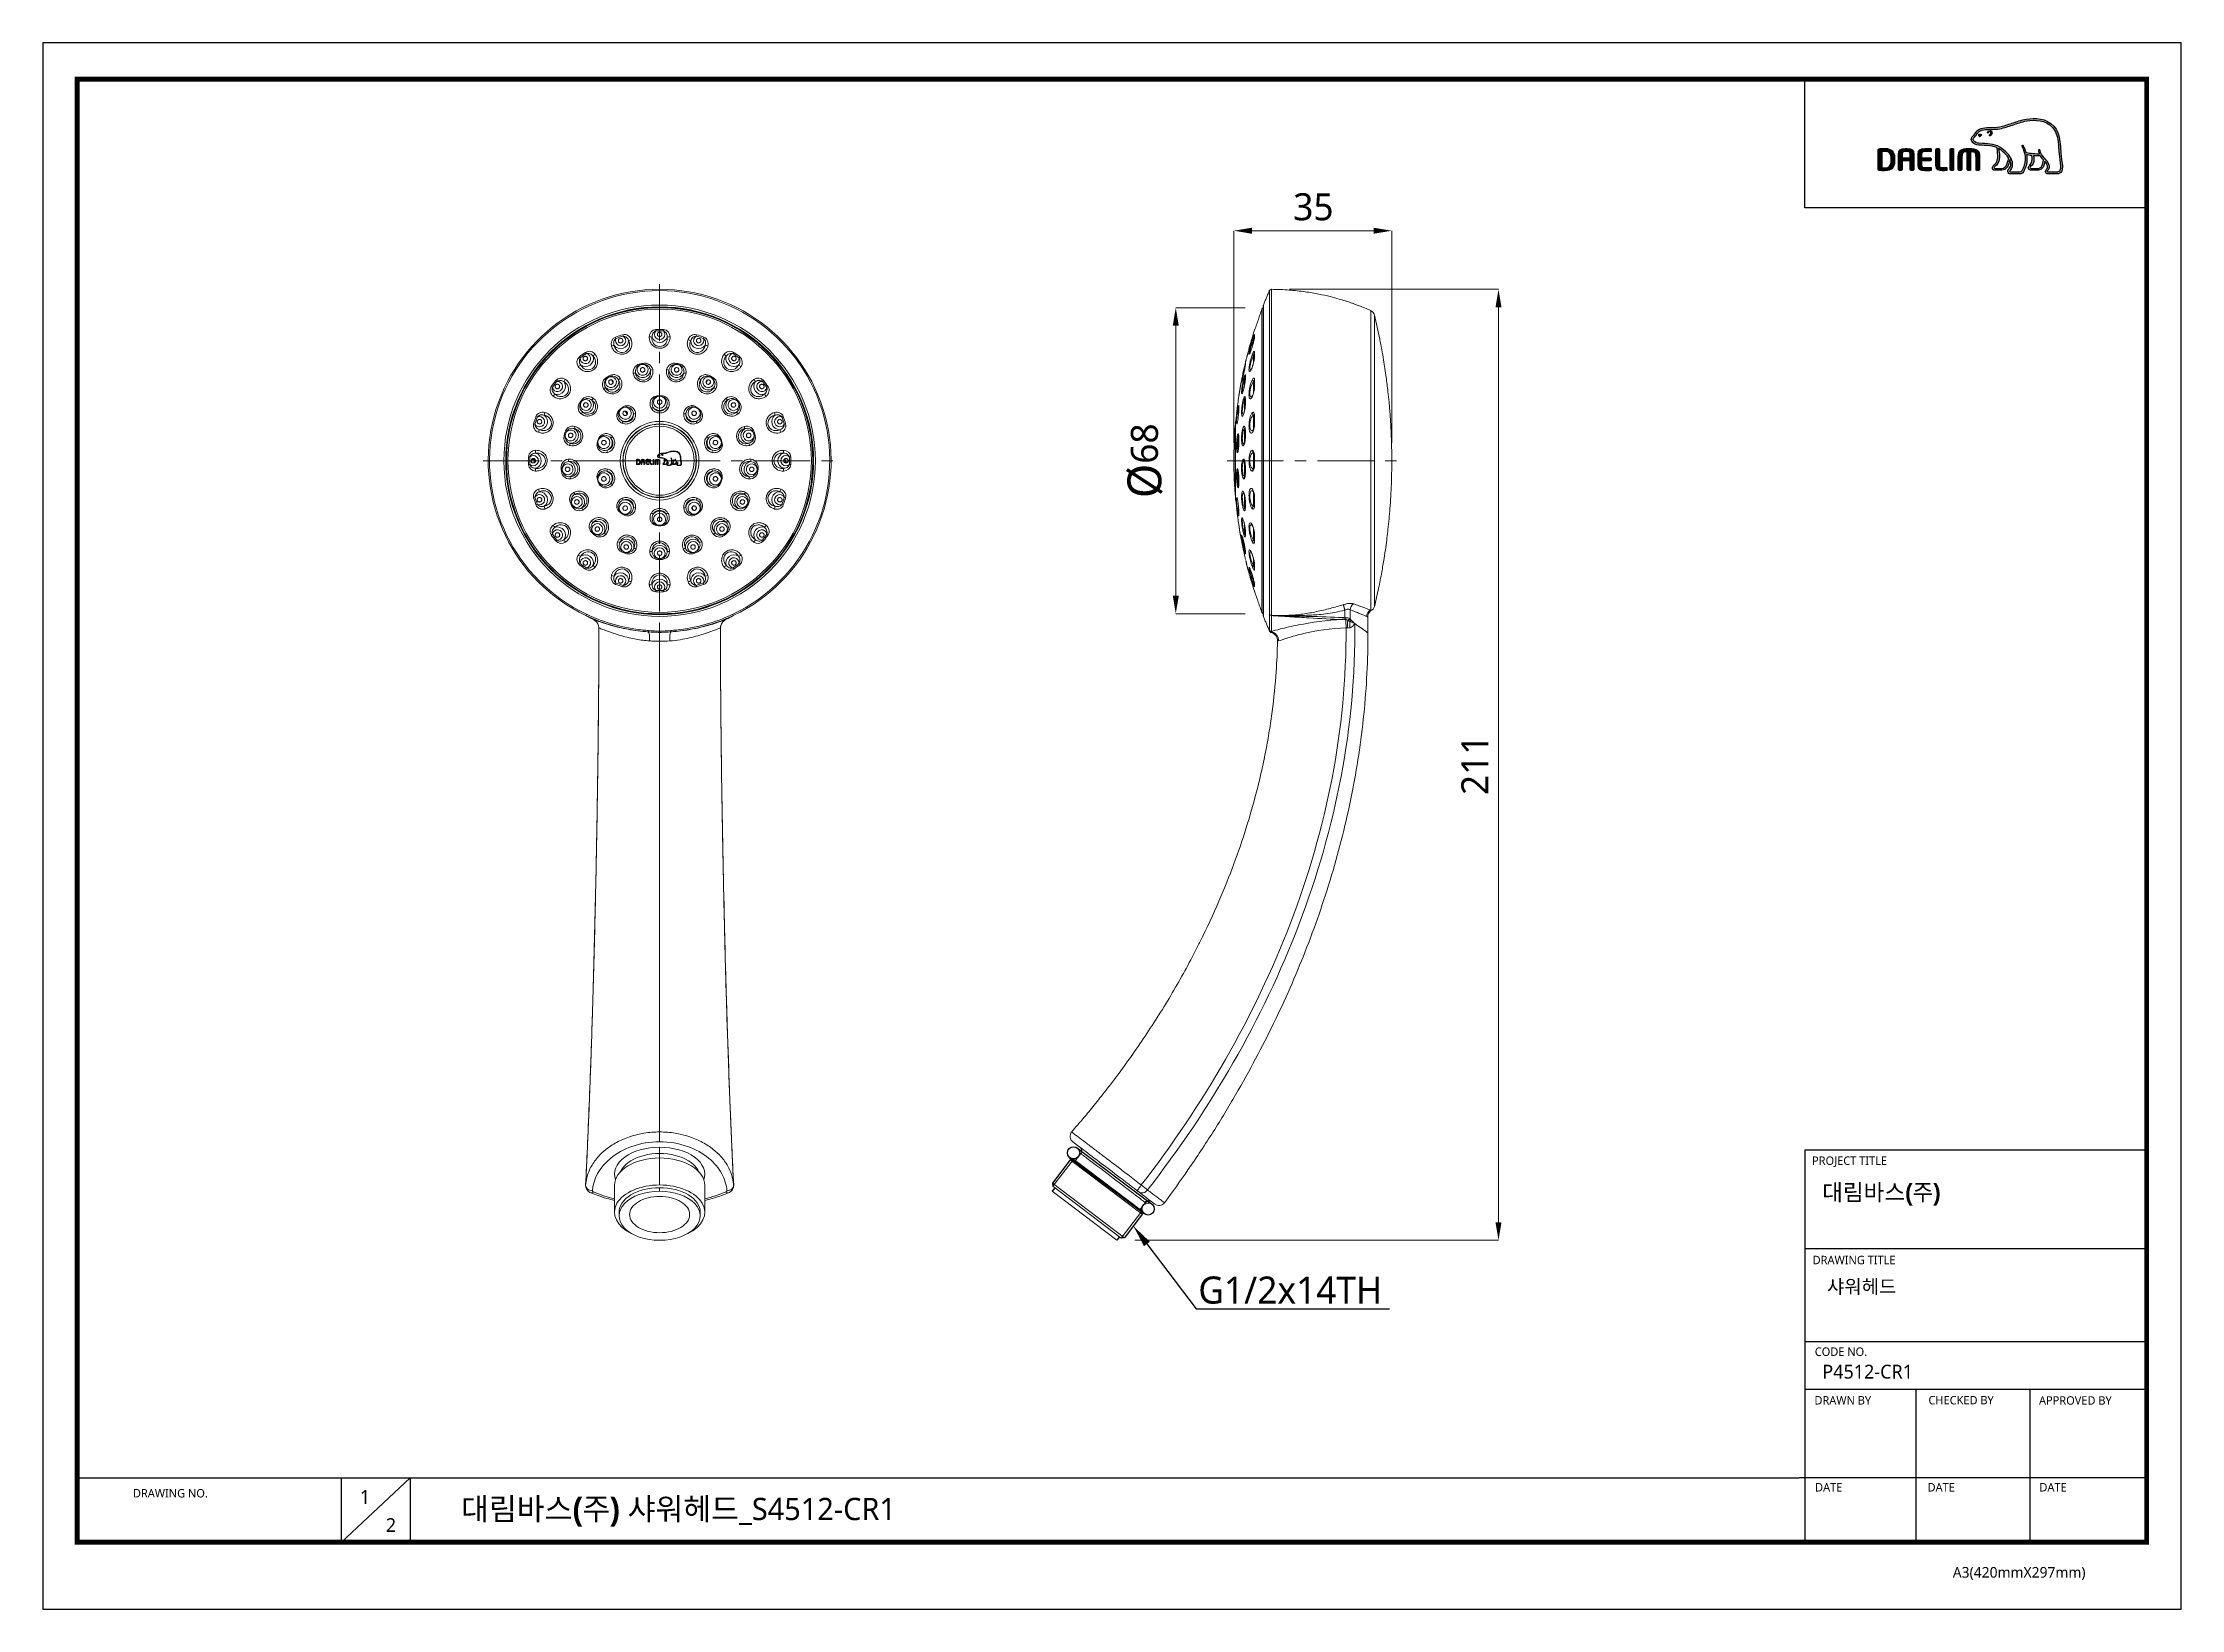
# Model space of a CAD drawing. Extents: x 0 to 1239, y 0 to 509.
# Drawn here: x 0 to 473.9, y 0 to 347.3 of the extents above; entities outside this region: 2.
import ezdxf
from ezdxf import colors
from ezdxf.entities.mleader import LeaderData, LeaderLine
from ezdxf.math import Vec2, Vec3

# ---------------------------------------------------------------- set-up
doc = ezdxf.new("R2010")
doc.units = 0
doc.header["$LTSCALE"] = 10
doc.header["$MEASUREMENT"] = 0
doc.header["$PDMODE"] = 3
doc.header["$PDSIZE"] = -10
doc.linetypes.add('CENTER', pattern=[2, 1.25, -0.25, 0.25, -0.25])
doc.layers.get('0').update_dxf_attribs({"linetype": 'CONTINUOUS'})
doc.layers.get('DEFPOINTS').update_dxf_attribs({"linetype": 'CONTINUOUS'})
for name, color, linetype in [('1', 7, 'CONTINUOUS'), ('Layer 1', 7, 'CONTINUOUS'), ('레이어 1', 7, 'CONTINUOUS')]:
    doc.layers.add(name, color=color, linetype=linetype)
doc.layers.add('치수선', color=7, linetype='CONTINUOUS', lineweight=25)
doc.styles.add('Daelim Dimension', font='')
doc.styles.get('Daelim Dimension').set_extended_font_data('NanumGothic')
doc.dimstyles.new('DEFAULT', dxfattribs={"dimscale": 2, "dimtxt": 2, "dimasz": 2, "dimexe": 0, "dimexo": 2, "dimgap": 1, "dimtad": 1, "dimdec": 1, "dimzin": 9, "dimdsep": 46, "dimtxsty": 'Daelim Dimension', "dimcen": 0.5, "dimclrd": 252, "dimclre": 252, "dimclrt": 3, "dimadec": 1, "dimazin": 0, "dimtfac": 1, "dimtdec": 1, "dimtix": 1, "dimtmove": 0, "dimatfit": 3, "dimfxl": 1, "dimtolj": 1, "dimtzin": 1, "dimlwd": 9, "dimlwe": 9, "dimarcsym": 0})
pattern_1 = [(270, (2582.467, 6293.42), (6.985, -1e-15), [5.08, -1.905]), (360, (2582.467, 6293.42), (2e-15, 6.985), [5.08, -1.905])]

msp = doc.modelspace()

# ---------------------------------------------------------------- texts
at = {"color": 5, "ltscale": 40, "style": 'Daelim Dimension'}
for s, height, p in [('PROJECT TITLE', 1.8702, (392.12, 98.5)), ('DRAWING TITLE', 1.8702, (392.24, 76.48)), ('CODE NO.', 1.87, (392.71, 56.16)), ('DRAWN BY', 1.87, (392.64, 45.38)), ('CHECKED BY', 1.87, (417.91, 45.41)), ('APPROVED BY', 1.8702, (442.41, 45.35)), ('DRAWING NO.', 1.8702, (19.98, 24.78)), ('DATE', 1.87, (392.78, 26.1)), ('DATE', 1.87, (417.71, 26.1)), ('DATE', 1.87, (442.5, 26.1)), ('A3(420mmX297mm)', 2.3604, (423.3, 7))]:
    msp.add_text(s, height=height, dxfattribs=at).set_placement(p)
at = {"attachment_point": 1, "style": 'Daelim Dimension'}
for s, insert, char_height, width in [('{\\fPretendard Variable SemiBold|b0|i0|c129|p2;\\C7;대림바스(주)}', (394.35, 94.27), 3.6662, 58.9243), (' 샤워헤드', (394.38, 73.05), 3.061, 51.5068), ('P4512-CR1', (394.38, 54.2), 3.061, 51.5068), ('1', (70.27, 26.42), 3.06, 4.2714), ('2', (76.02, 20.18), 3.06, 4.2714)]:
    msp.add_mtext(s, dxfattribs=dict(at, insert=insert, char_height=char_height, width=width))
at = {"color": 2, "insert": (92.7, 24.69), "char_height": 4.9188, "width": 217.7355, "attachment_point": 1, "style": 'Daelim Dimension'}
msp.add_mtext('{\\fPretendard Variable SemiBold|b0|i0|c129|p2;대림바스(주)} {\\fGulim|b0|i0|c129|p50;샤워헤드}_S4512-CR1', dxfattribs=at)

# ---------------------------------------------------------------- blocks, each defined once
blk = doc.blocks.new('*D3')
at = {"color": 5, "lineweight": 9, "ltscale": 0.5, "transparency": 16777216}
for p, q in [((263.97, 258.6), (263.97, 305.59)), ((294.97, 305.59), (267.97, 305.59)), ((298.97, 258.6), (298.97, 305.59))]:
    blk.add_line(p, q, dxfattribs=at)
at = {"color": 5, "ltscale": 0.5, "transparency": 16777216}
for points in [[(267.97, 306.25), (267.97, 304.92), (263.97, 305.59)], [(294.97, 306.25), (294.97, 304.92), (298.97, 305.59)]]:
    blk.add_solid(points, dxfattribs=at)
at = {"layer": 'DEFPOINTS', "color": 0, "ltscale": 0.5, "transparency": 16777216}
for p in [(263.97, 305.59), (263.97, 254.6), (298.97, 254.6)]:
    blk.add_point(p, dxfattribs=at)
at = {"color": 7, "ltscale": 0.5, "transparency": 16777216, "insert": (281.6, 310.86), "char_height": 6, "attachment_point": 5, "style": 'Daelim Dimension'}
blk.add_mtext('\\A1;35', dxfattribs=at)
blk = doc.blocks.new('*D4')
at = {"color": 5, "lineweight": 9, "ltscale": 0.5, "transparency": 16777216}
for p, q in [((276.3, 292.6), (322.62, 292.6)), ((322.62, 288.6), (322.62, 85.78)), ((242.02, 81.78), (322.62, 81.78))]:
    blk.add_line(p, q, dxfattribs=at)
at = {"color": 5, "ltscale": 0.5, "transparency": 16777216}
for points in [[(321.95, 288.6), (323.29, 288.6), (322.62, 292.6)], [(321.95, 85.78), (323.29, 85.78), (322.62, 81.78)]]:
    blk.add_solid(points, dxfattribs=at)
at = {"layer": 'DEFPOINTS', "color": 0, "ltscale": 0.5, "transparency": 16777216}
for p in [(272.3, 292.6), (238.02, 81.78), (322.62, 81.78)]:
    blk.add_point(p, dxfattribs=at)
at = {"color": 7, "ltscale": 0.5, "transparency": 16777216, "insert": (317.38, 187.19), "char_height": 6, "attachment_point": 5, "rotation": 90, "style": 'Daelim Dimension'}
blk.add_mtext('\\A1;211', dxfattribs=at)
blk = doc.blocks.new('*D5')
at = {"color": 5, "lineweight": 9, "ltscale": 0.5, "transparency": 16777216}
for p, q in [((266.5, 288.53), (251.1, 288.53)), ((251.1, 284.53), (251.1, 224.68)), ((266.5, 220.68), (251.1, 220.68))]:
    blk.add_line(p, q, dxfattribs=at)
at = {"color": 5, "ltscale": 0.5, "transparency": 16777216}
for points in [[(250.43, 284.53), (251.77, 284.53), (251.1, 288.53)], [(250.43, 224.68), (251.77, 224.68), (251.1, 220.68)]]:
    blk.add_solid(points, dxfattribs=at)
at = {"layer": 'DEFPOINTS', "color": 0, "ltscale": 0.5, "transparency": 16777216}
for p in [(270.5, 288.53), (251.1, 220.68), (270.5, 220.68)]:
    blk.add_point(p, dxfattribs=at)
at = {"color": 7, "ltscale": 0.5, "transparency": 16777216, "insert": (244.31, 254.6), "char_height": 6, "attachment_point": 5, "rotation": 90, "style": 'Daelim Dimension'}
blk.add_mtext('\\A1;{\\H1.25x;\\C256;Ø}68', dxfattribs=at)

# ---------------------------------------------------------------- dimensions: what is measured, and where the dimension line sits
at = {"color": 5, "ltscale": 0.5}
dim = msp.add_linear_dim(base=(263.97, 305.59), p1=(298.97, 254.6), p2=(263.97, 254.6), dimstyle='DEFAULT', override={"dimtxt": 3, "dimclrd": 5, "dimclre": 5, "dimclrt": 7}, dxfattribs=at)
dim.commit()
dim.dimension.update_dxf_attribs({"geometry": '*D3', "text_midpoint": (281.6, 305.59), "dimtype": 160})
dim = msp.add_linear_dim(base=(322.62, 81.78), p1=(272.3, 292.6), p2=(238.02, 81.78), angle=90, dimstyle='DEFAULT', override={"dimtxt": 3, "dimdec": 0, "dimclrd": 5, "dimclre": 5, "dimclrt": 7}, dxfattribs=at)
dim.commit()
dim.dimension.update_dxf_attribs({"geometry": '*D4', "text_midpoint": (322.62, 187.19), "dimtype": 160})
dim = msp.add_linear_dim(base=(251.1, 220.68), p1=(270.5, 288.53), p2=(270.5, 220.68), angle=90, text='{\\H1.25x;\\C256;Ø}68', dimstyle='DEFAULT', override={"dimtxt": 3, "dimclrd": 5, "dimclre": 5, "dimclrt": 7}, dxfattribs=at)
dim.commit()
dim.dimension.update_dxf_attribs({"geometry": '*D5', "text_midpoint": (244.31, 254.6)})

# ---------------------------------------------------------------- hatches: boundary and pattern name
at = {"layer": '레이어 1'}
h = msp.add_hatch(color=5, dxfattribs=at)
h.dxf.hatch_style = 1
edge = h.paths.add_edge_path(flags=16)
edge.add_spline(control_points=[(446.94, 318.81), (446.74, 318.59), (446.49, 318.58), (446.48, 318.58), (446.48, 318.58), (444.48, 318.58), (444.48, 318.58), (444.41, 318.58), (444.35, 318.6), (444.32, 318.64), (444.29, 318.67), (444.27, 318.71), (444.27, 318.77), (444.27, 318.88), (444.36, 318.99), (444.44, 319.09), (444.52, 319.2), (444.6, 319.3), (444.64, 319.42), (444.75, 319.71), (444.74, 320.03), (444.61, 320.3), (444.38, 320.8), (444.03, 321.2), (443.69, 321.58), (443.69, 321.58), (443.57, 321.7), (443.57, 321.71), (443.13, 322.2), (442.67, 322.7), (442.64, 323.39), (442.63, 323.53), (442.57, 323.61), (442.48, 323.61), (442.48, 323.61), (442.35, 323.55), (442.35, 323.55), (442.31, 323.51), (442.29, 323.45), (442.29, 323.39), (442.29, 323.39), (442.29, 323.36), (442.29, 323.36), (442.31, 323.11), (442.37, 322.87), (442.48, 322.61), (442.48, 322.61), (442.49, 322.59), (442.49, 322.59), (442.49, 322.59), (442.46, 322.59), (442.46, 322.59), (441.18, 322.54), (439.92, 322.78), (439.55, 322.87), (439.32, 323.79), (438.95, 324.39), (438.94, 324.42), (438.91, 324.47), (438.86, 324.5), (438.82, 324.52), (438.82, 324.52), (438.71, 324.5), (438.7, 324.5), (438.69, 324.49), (438.67, 324.46), (438.63, 324.4), (438.63, 324.4), (438.62, 324.36), (438.62, 324.36), (438.62, 324.36), (438.65, 324.24), (438.65, 324.24), (438.68, 324.19), (439.34, 323.04), (439.34, 321.51), (439.34, 320.57), (439.09, 319.68), (438.6, 318.86), (438.49, 318.67), (438.33, 318.58), (438.11, 318.58), (438.11, 318.58), (436.14, 318.58), (436.14, 318.58), (436.07, 318.58), (435.93, 318.63), (435.93, 318.77), (435.93, 318.85), (436.01, 318.98), (436.13, 319.12), (436.95, 320.03), (436.48, 321.46), (435.69, 322.4), (434.93, 323.3), (433.69, 324.45), (432.09, 324.73), (431.53, 324.83), (430.6, 324.88), (429.85, 324.93), (429.85, 324.93), (429.1, 324.97), (429.1, 324.97), (428.71, 325), (428.06, 325.24), (427.87, 325.61), (427.79, 325.76), (427.8, 325.92), (427.9, 326.1), (427.96, 326.21), (428.05, 326.3), (428.17, 326.41), (428.29, 326.54), (428.42, 326.67), (428.52, 326.84), (428.52, 326.84), (428.55, 326.89), (428.55, 326.89), (428.93, 327.62), (429.71, 328.01), (430.88, 328.04), (430.88, 328.04), (431.53, 328.04), (431.53, 328.04), (432.26, 328.05), (433.08, 328.05), (433.75, 328.2), (434.69, 328.4), (435.64, 328.72), (436.48, 329.01), (436.48, 329.01), (436.51, 329.02), (436.51, 329.02), (437.54, 329.37), (438.61, 329.74), (439.71, 329.92), (441.46, 330.21), (443.86, 330.2), (445.38, 328.5), (446.07, 327.71), (446.51, 326.63), (446.65, 325.28), (446.65, 325.28), (446.65, 325.29), (446.64, 325.29), (446.66, 325.27), (446.67, 325.11), (446.73, 324.26), (446.75, 323.84), (446.77, 323.42), (446.87, 322.63), (446.87, 322.63), (447.18, 319.98), (447.18, 319.98), (447.18, 319.98), (447.2, 319.66), (447.2, 319.66), (447.2, 319.28), (447.11, 318.99), (446.94, 318.81)], knot_values=[0, 0, 0, 0, 1, 1, 1, 2, 2, 2, 3, 3, 3, 4, 4, 4, 5, 5, 5, 6, 6, 6, 7, 7, 7, 8, 8, 8, 9, 9, 9, 10, 10, 10, 11, 11, 11, 12, 12, 12, 13, 13, 13, 14, 14, 14, 15, 15, 15, 16, 16, 16, 17, 17, 17, 18, 18, 18, 19, 19, 19, 20, 20, 20, 21, 21, 21, 22, 22, 22, 23, 23, 23, 24, 24, 24, 25, 25, 25, 26, 26, 26, 27, 27, 27, 28, 28, 28, 29, 29, 29, 30, 30, 30, 31, 31, 31, 32, 32, 32, 33, 33, 33, 34, 34, 34, 35, 35, 35, 36, 36, 36, 37, 37, 37, 38, 38, 38, 39, 39, 39, 40, 40, 40, 41, 41, 41, 42, 42, 42, 43, 43, 43, 44, 44, 44, 45, 45, 45, 46, 46, 46, 47, 47, 47, 48, 48, 48, 49, 49, 49, 50, 50, 50, 51, 51, 51, 52, 52, 52, 53, 53, 53, 53], degree=3, periodic=0)
edge = h.paths.add_edge_path(flags=16)
edge.add_spline(control_points=[(442.32, 319.38), (442.32, 319.38), (440.69, 319.38), (440.69, 319.38), (440.57, 319.38), (440.48, 319.47), (440.48, 319.6), (440.48, 319.68), (440.55, 319.79), (440.62, 319.87), (440.95, 320.18), (441.29, 320.62), (441.29, 321.45), (441.29, 321.45), (441.27, 321.83), (441.27, 321.83), (441.27, 321.83), (441.21, 322.19), (441.21, 322.19), (441.21, 322.19), (441.21, 322.22), (441.21, 322.22), (441.21, 322.22), (441.23, 322.22), (441.23, 322.22), (441.53, 322.19), (442.13, 322.16), (442.69, 322.19), (442.83, 321.96), (443.07, 321.67), (443.4, 321.28), (443.39, 321.08), (443.23, 319.38), (442.32, 319.38)], knot_values=[0, 0, 0, 0, 1, 1, 1, 2, 2, 2, 3, 3, 3, 4, 4, 4, 5, 5, 5, 6, 6, 6, 7, 7, 7, 8, 8, 8, 9, 9, 9, 10, 10, 10, 11, 11, 11, 11], degree=3, periodic=0)
edge = h.paths.add_edge_path(flags=16)
edge.add_spline(control_points=[(434.14, 319.38), (434.14, 319.38), (432.71, 319.38), (432.71, 319.38), (432.61, 319.38), (432.49, 319.47), (432.49, 319.6), (432.49, 319.68), (432.56, 319.77), (432.68, 319.87), (433.04, 320.16), (433.59, 320.6), (433.65, 321.8), (433.65, 321.8), (433.66, 322.13), (433.66, 322.13), (433.66, 322.64), (433.54, 323.26), (433.43, 323.81), (433.43, 323.81), (433.41, 323.87), (433.41, 323.87), (433.41, 323.87), (433.46, 323.83), (433.46, 323.83), (433.67, 323.7), (434.84, 322.91), (435.67, 321.74), (435.6, 321.19), (435.29, 319.38), (434.14, 319.38)], knot_values=[0, 0, 0, 0, 1, 1, 1, 2, 2, 2, 3, 3, 3, 4, 4, 4, 5, 5, 5, 6, 6, 6, 7, 7, 7, 8, 8, 8, 9, 9, 9, 10, 10, 10, 10], degree=3, periodic=0)
edge = h.paths.add_edge_path()
edge.add_spline(control_points=[(447.58, 320.02), (447.58, 320.03), (447.28, 322.68), (447.28, 322.68), (447.17, 323.48), (447.15, 323.9), (447.14, 324.27), (447.14, 324.27), (447.06, 325.32), (447.06, 325.32), (446.9, 326.76), (446.44, 327.92), (445.68, 328.77), (444.04, 330.6), (441.49, 330.62), (439.64, 330.32), (438.5, 330.13), (437.41, 329.76), (436.36, 329.4), (436.36, 329.4), (436.33, 329.39), (436.33, 329.39), (435.51, 329.11), (434.58, 328.79), (433.66, 328.59), (433.03, 328.46), (432.25, 328.45), (431.55, 328.45), (431.55, 328.45), (430.86, 328.44), (430.86, 328.44), (429.54, 328.41), (428.64, 327.95), (428.19, 327.08), (428.19, 327.08), (428.17, 327.04), (428.17, 327.04), (428.09, 326.91), (427.98, 326.8), (427.88, 326.7), (427.77, 326.59), (427.64, 326.46), (427.55, 326.3), (427.45, 326.14), (427.41, 325.98), (427.41, 325.82), (427.41, 325.68), (427.44, 325.55), (427.51, 325.42), (427.79, 324.89), (428.59, 324.6), (429.07, 324.57), (429.07, 324.57), (429.77, 324.53), (429.79, 324.53), (430.5, 324.49), (431.46, 324.43), (432.02, 324.33), (432.35, 324.27), (432.73, 324.15), (433.07, 323.99), (433.1, 323.9), (433.27, 323.11), (433.27, 322.13), (433.27, 322.13), (433.27, 321.82), (433.27, 321.82), (433.21, 320.79), (432.76, 320.43), (432.44, 320.16), (432.4, 320.14), (432.11, 319.89), (432.09, 319.6), (432.07, 319.43), (432.12, 319.28), (432.22, 319.17), (432.33, 319.06), (432.5, 319), (432.71, 319), (432.71, 319), (434.14, 319), (434.14, 319), (435.21, 319), (435.74, 320.15), (435.91, 321.23), (435.91, 321.23), (435.91, 321.38), (435.91, 321.38), (435.91, 321.38), (435.95, 321.31), (435.95, 321.31), (436.09, 321), (436.17, 320.63), (436.17, 320.36), (436.17, 319.97), (436.05, 319.64), (435.83, 319.38), (435.77, 319.33), (435.48, 319.03), (435.48, 318.73), (435.48, 318.73), (435.49, 318.69), (435.49, 318.69), (435.53, 318.34), (435.81, 318.18), (436.07, 318.18), (436.07, 318.18), (438.11, 318.18), (438.11, 318.18), (438.47, 318.18), (438.76, 318.34), (438.95, 318.66), (439.47, 319.52), (439.73, 320.45), (439.73, 321.43), (439.73, 321.73), (439.7, 322.06), (439.65, 322.4), (439.65, 322.4), (439.64, 322.43), (439.64, 322.43), (439.64, 322.43), (439.67, 322.42), (439.67, 322.42), (439.91, 322.37), (440.31, 322.31), (440.79, 322.25), (440.79, 322.25), (440.81, 322.25), (440.81, 322.25), (440.81, 322.25), (440.87, 321.88), (440.87, 321.88), (440.87, 321.88), (440.89, 321.79), (440.89, 321.79), (440.89, 321.79), (440.91, 321.46), (440.91, 321.46), (440.91, 320.67), (440.55, 320.32), (440.35, 320.14), (440.35, 320.14), (440.08, 319.86), (440.05, 319.62), (440.05, 319.62), (440.04, 319.54), (440.04, 319.54), (440.04, 319.47), (440.06, 319.32), (440.2, 319.18), (440.31, 319.06), (440.5, 319), (440.74, 319), (440.74, 319), (442.32, 319), (442.32, 319), (443.28, 319), (443.57, 320.22), (443.69, 320.9), (443.69, 320.9), (443.7, 320.98), (443.7, 320.98), (443.7, 320.98), (443.73, 320.92), (443.73, 320.92), (443.96, 320.64), (444.15, 320.33), (444.24, 320.13), (444.29, 320.03), (444.32, 319.91), (444.32, 319.8), (444.32, 319.8), (444.28, 319.57), (444.28, 319.57), (444.25, 319.45), (444.16, 319.33), (444.08, 319.22), (443.96, 319.06), (443.83, 318.9), (443.83, 318.7), (443.83, 318.7), (443.84, 318.59), (443.84, 318.59), (443.9, 318.33), (444.12, 318.18), (444.45, 318.18), (444.45, 318.18), (446.48, 318.18), (446.48, 318.18), (446.53, 318.18), (446.92, 318.19), (447.24, 318.53), (447.48, 318.8), (447.6, 319.17), (447.6, 319.66), (447.6, 319.66), (447.58, 320.02), (447.58, 320.02)], knot_values=[0, 0, 0, 0, 1, 1, 1, 2, 2, 2, 3, 3, 3, 4, 4, 4, 5, 5, 5, 6, 6, 6, 7, 7, 7, 8, 8, 8, 9, 9, 9, 10, 10, 10, 11, 11, 11, 12, 12, 12, 13, 13, 13, 14, 14, 14, 15, 15, 15, 16, 16, 16, 17, 17, 17, 18, 18, 18, 19, 19, 19, 20, 20, 20, 21, 21, 21, 22, 22, 22, 23, 23, 23, 24, 24, 24, 25, 25, 25, 26, 26, 26, 27, 27, 27, 28, 28, 28, 29, 29, 29, 30, 30, 30, 31, 31, 31, 32, 32, 32, 33, 33, 33, 34, 34, 34, 35, 35, 35, 36, 36, 36, 37, 37, 37, 38, 38, 38, 39, 39, 39, 40, 40, 40, 41, 41, 41, 42, 42, 42, 43, 43, 43, 44, 44, 44, 45, 45, 45, 46, 46, 46, 47, 47, 47, 48, 48, 48, 49, 49, 49, 50, 50, 50, 51, 51, 51, 52, 52, 52, 53, 53, 53, 54, 54, 54, 55, 55, 55, 56, 56, 56, 57, 57, 57, 58, 58, 58, 59, 59, 59, 60, 60, 60, 61, 61, 61, 62, 62, 62, 63, 63, 63, 64, 64, 64, 65, 65, 65, 66, 66, 66, 66], degree=3, periodic=0)
edge = h.paths.add_edge_path(flags=0)
edge.add_spline(control_points=[(429.04, 326.89), (429.04, 326.89), (429.33, 327.03), (429.7, 326.88), (429.7, 326.88), (429.74, 326.86), (429.68, 326.78), (429.51, 326.54), (429.33, 326.49), (429.33, 326.49), (429.33, 326.49), (429.2, 326.44), (429.13, 326.53), (428.99, 326.7), (428.98, 326.8), (428.98, 326.8), (428.98, 326.8), (428.97, 326.87), (429.04, 326.89)], knot_values=[0, 0, 0, 0, 1, 1, 1, 2, 2, 2, 3, 3, 3, 4, 4, 4, 5, 5, 5, 6, 6, 6, 6], degree=3, periodic=0)
edge = h.paths.add_edge_path(flags=0)
edge.add_spline(control_points=[(430.99, 327.44), (430.94, 327.39), (430.94, 327.31), (430.99, 327.26), (431.03, 327.22), (431.11, 327.23), (431.16, 327.28), (431.18, 327.31), (431.42, 327.6), (431.63, 327.45), (431.71, 327.39), (431.74, 327.31), (431.73, 327.21), (431.71, 327.05), (431.57, 326.87), (431.47, 326.81), (431.42, 326.77), (431.38, 326.7), (431.41, 326.64), (431.44, 326.59), (431.51, 326.57), (431.57, 326.6), (431.74, 326.68), (431.96, 326.96), (432, 327.22), (432.02, 327.4), (431.93, 327.55), (431.79, 327.65), (431.47, 327.87), (431.12, 327.58), (430.99, 327.44)], knot_values=[0, 0, 0, 0, 1, 1, 1, 2, 2, 2, 3, 3, 3, 4, 4, 4, 5, 5, 5, 6, 6, 6, 7, 7, 7, 8, 8, 8, 9, 9, 9, 10, 10, 10, 10], degree=3, periodic=0)
edge = h.paths.add_edge_path(flags=0)
edge.add_spline(control_points=[(430.95, 327.22), (430.95, 327.22), (430.95, 327.22), (430.95, 327.22), (430.95, 327.22), (430.95, 327.22), (430.95, 327.22)], knot_values=[0, 0, 0, 0, 1, 1, 1, 2, 2, 2, 2], degree=3, periodic=0)
h = msp.add_hatch(color=5, dxfattribs=at)
h.dxf.hatch_style = 2
edge = h.paths.add_edge_path()
edge.add_spline(control_points=[(429.04, 326.89), (429.04, 326.89), (429.33, 327.03), (429.7, 326.88), (429.7, 326.88), (429.74, 326.86), (429.68, 326.78), (429.51, 326.54), (429.33, 326.49), (429.33, 326.49), (429.33, 326.49), (429.2, 326.44), (429.13, 326.53), (428.99, 326.7), (428.98, 326.8), (428.98, 326.8), (428.98, 326.8), (428.97, 326.87), (429.04, 326.89)], knot_values=[0, 0, 0, 0, 1, 1, 1, 2, 2, 2, 3, 3, 3, 4, 4, 4, 5, 5, 5, 6, 6, 6, 6], degree=3, periodic=0)
h = msp.add_hatch(color=5, dxfattribs=at)
h.dxf.hatch_style = 2
edge = h.paths.add_edge_path()
edge.add_spline(control_points=[(430.99, 327.44), (430.94, 327.39), (430.94, 327.31), (430.99, 327.26), (431.03, 327.22), (431.11, 327.23), (431.16, 327.28), (431.18, 327.31), (431.42, 327.6), (431.63, 327.45), (431.71, 327.39), (431.74, 327.31), (431.73, 327.21), (431.71, 327.05), (431.57, 326.87), (431.47, 326.81), (431.42, 326.77), (431.38, 326.7), (431.41, 326.64), (431.44, 326.59), (431.51, 326.57), (431.57, 326.6), (431.74, 326.68), (431.96, 326.96), (432, 327.22), (432.02, 327.4), (431.93, 327.55), (431.79, 327.65), (431.47, 327.87), (431.12, 327.58), (430.99, 327.44)], knot_values=[0, 0, 0, 0, 1, 1, 1, 2, 2, 2, 3, 3, 3, 4, 4, 4, 5, 5, 5, 6, 6, 6, 7, 7, 7, 8, 8, 8, 9, 9, 9, 10, 10, 10, 10], degree=3, periodic=0)
h = msp.add_hatch(color=5, dxfattribs=at)
h.dxf.hatch_style = 2
edge = h.paths.add_edge_path()
edge.add_spline(control_points=[(409.62, 320.93), (409.62, 320), (409.19, 319.55), (408.32, 319.55), (408.32, 319.55), (407.73, 319.56), (407.57, 319.56), (407.57, 319.56), (407.57, 323.12), (407.57, 323.12), (407.88, 323.15), (408.32, 323.16), (408.32, 323.16), (409.22, 323.16), (409.62, 322.73), (409.62, 321.78), (409.62, 321.78), (409.62, 320.93), (409.62, 320.93)], knot_values=[0, 0, 0, 0, 1, 1, 1, 2, 2, 2, 3, 3, 3, 4, 4, 4, 5, 5, 5, 6, 6, 6, 6], degree=3, periodic=0)
edge = h.paths.add_edge_path()
edge.add_spline(control_points=[(408.32, 323.83), (407.84, 323.83), (407.21, 323.8), (407.01, 323.76), (406.88, 323.74), (406.79, 323.65), (406.79, 323.52), (406.79, 323.52), (406.79, 319.19), (406.79, 319.19), (406.79, 319.06), (406.88, 318.96), (407.01, 318.94), (407.21, 318.91), (407.83, 318.88), (408.32, 318.88), (409.67, 318.88), (410.39, 319.59), (410.39, 320.93), (410.39, 320.93), (410.39, 321.78), (410.39, 321.78), (410.39, 323.12), (409.67, 323.83), (408.32, 323.83)], knot_values=[0, 0, 0, 0, 1, 1, 1, 2, 2, 2, 3, 3, 3, 4, 4, 4, 5, 5, 5, 6, 6, 6, 7, 7, 7, 8, 8, 8, 8], degree=3, periodic=0)
h = msp.add_hatch(color=5, dxfattribs=at)
h.dxf.hatch_style = 2
edge = h.paths.add_edge_path()
edge.add_spline(control_points=[(413.87, 321.78), (413.87, 321.78), (412.05, 321.78), (412.05, 321.78), (412.05, 321.85), (412.05, 322.43), (412.05, 322.43), (412.05, 323.04), (412.23, 323.15), (412.77, 323.15), (412.77, 323.15), (413.15, 323.15), (413.15, 323.15), (413.69, 323.15), (413.87, 323.04), (413.87, 322.43), (413.87, 322.43), (413.87, 321.85), (413.87, 321.78)], knot_values=[0, 0, 0, 0, 1, 1, 1, 2, 2, 2, 3, 3, 3, 4, 4, 4, 5, 5, 5, 6, 6, 6, 6], degree=3, periodic=0)
edge = h.paths.add_edge_path()
edge.add_spline(control_points=[(413.15, 323.83), (413.15, 323.83), (412.77, 323.83), (412.77, 323.83), (411.74, 323.83), (411.28, 323.4), (411.28, 322.43), (411.28, 322.43), (411.28, 319.14), (411.28, 319.14), (411.28, 319.02), (411.38, 318.93), (411.49, 318.93), (411.49, 318.93), (411.85, 318.93), (411.85, 318.93), (411.97, 318.93), (412.05, 319.03), (412.05, 319.14), (412.05, 319.14), (412.05, 321.03), (412.05, 321.11), (412.05, 321.11), (413.87, 321.11), (413.87, 321.11), (413.87, 321.03), (413.87, 319.14), (413.87, 319.14), (413.87, 319.02), (413.97, 318.93), (414.08, 318.93), (414.08, 318.93), (414.44, 318.93), (414.44, 318.93), (414.56, 318.93), (414.65, 319.04), (414.65, 319.14), (414.65, 319.14), (414.65, 322.43), (414.65, 322.43), (414.65, 323.4), (414.18, 323.83), (413.15, 323.83)], knot_values=[0, 0, 0, 0, 1, 1, 1, 2, 2, 2, 3, 3, 3, 4, 4, 4, 5, 5, 5, 6, 6, 6, 7, 7, 7, 8, 8, 8, 9, 9, 9, 10, 10, 10, 11, 11, 11, 12, 12, 12, 13, 13, 13, 14, 14, 14, 14], degree=3, periodic=0)
h = msp.add_hatch(color=5, dxfattribs=at)
h.dxf.hatch_style = 2
edge = h.paths.add_edge_path()
edge.add_spline(control_points=[(415.63, 322.57), (415.63, 322.57), (415.63, 320.14), (415.63, 320.14), (415.63, 319.29), (416.11, 318.88), (417.11, 318.88), (417.55, 318.88), (418.15, 318.89), (418.39, 318.91), (418.38, 318.91), (418.5, 318.92), (418.5, 318.92), (418.5, 318.92), (418.54, 318.93), (418.54, 318.93), (418.54, 318.93), (418.54, 319.58), (418.54, 319.58), (418.54, 319.58), (417.11, 319.58), (417.11, 319.58), (416.4, 319.58), (416.4, 319.78), (416.4, 320.14), (416.4, 320.14), (416.4, 321.04), (416.4, 321.11), (416.47, 321.11), (418.31, 321.11), (418.31, 321.11), (418.43, 321.11), (418.53, 321.21), (418.53, 321.32), (418.53, 321.32), (418.53, 321.57), (418.53, 321.57), (418.53, 321.68), (418.43, 321.78), (418.31, 321.78), (418.31, 321.78), (416.47, 321.78), (416.4, 321.78), (416.4, 321.85), (416.4, 322.57), (416.4, 322.57), (416.4, 322.93), (416.4, 323.13), (417.11, 323.13), (417.11, 323.13), (418.54, 323.13), (418.54, 323.13), (418.54, 323.13), (418.54, 323.77), (418.54, 323.77), (418.54, 323.77), (418.39, 323.79), (418.39, 323.79), (418.11, 323.81), (417.46, 323.83), (417.11, 323.83), (416.11, 323.83), (415.63, 323.42), (415.63, 322.57)], knot_values=[0, 0, 0, 0, 1, 1, 1, 2, 2, 2, 3, 3, 3, 4, 4, 4, 5, 5, 5, 6, 6, 6, 7, 7, 7, 8, 8, 8, 9, 9, 9, 10, 10, 10, 11, 11, 11, 12, 12, 12, 13, 13, 13, 14, 14, 14, 15, 15, 15, 16, 16, 16, 17, 17, 17, 18, 18, 18, 19, 19, 19, 20, 20, 20, 21, 21, 21, 21], degree=3, periodic=0)
h = msp.add_hatch(color=5, dxfattribs=at)
h.dxf.hatch_style = 2
edge = h.paths.add_edge_path()
edge.add_spline(control_points=[(419.77, 323.78), (419.65, 323.78), (419.55, 323.68), (419.55, 323.57), (419.55, 323.57), (419.55, 320.14), (419.55, 320.14), (419.55, 319.03), (420.32, 318.88), (420.98, 318.88), (421.47, 318.88), (421.59, 318.9), (421.74, 318.93), (421.74, 318.93), (421.82, 318.94), (421.82, 318.94), (421.82, 318.94), (421.93, 318.95), (421.93, 318.95), (421.93, 318.95), (421.96, 318.96), (421.96, 318.96), (421.96, 318.96), (421.96, 319.58), (421.96, 319.58), (421.96, 319.58), (420.99, 319.58), (420.99, 319.58), (420.33, 319.58), (420.33, 319.83), (420.33, 320.07), (420.33, 320.07), (420.33, 323.57), (420.33, 323.57), (420.33, 323.68), (420.23, 323.78), (420.11, 323.78), (420.11, 323.78), (419.77, 323.78), (419.77, 323.78)], knot_values=[0, 0, 0, 0, 1, 1, 1, 2, 2, 2, 3, 3, 3, 4, 4, 4, 5, 5, 5, 6, 6, 6, 7, 7, 7, 8, 8, 8, 9, 9, 9, 10, 10, 10, 11, 11, 11, 12, 12, 12, 13, 13, 13, 13], degree=3, periodic=0)
h = msp.add_hatch(color=5, dxfattribs=at)
h.dxf.hatch_style = 2
edge = h.paths.add_edge_path()
edge.add_spline(control_points=[(422.92, 323.78), (422.79, 323.78), (422.72, 323.68), (422.72, 323.57), (422.72, 323.57), (422.72, 319.14), (422.72, 319.14), (422.72, 319.02), (422.81, 318.93), (422.92, 318.93), (422.92, 318.93), (423.28, 318.93), (423.28, 318.93), (423.41, 318.93), (423.49, 319.03), (423.49, 319.14), (423.49, 319.14), (423.49, 323.57), (423.49, 323.57), (423.49, 323.69), (423.4, 323.78), (423.28, 323.78), (423.28, 323.78), (422.92, 323.78), (422.92, 323.78)], knot_values=[0, 0, 0, 0, 1, 1, 1, 2, 2, 2, 3, 3, 3, 4, 4, 4, 5, 5, 5, 6, 6, 6, 7, 7, 7, 8, 8, 8, 8], degree=3, periodic=0)
h = msp.add_hatch(color=5, dxfattribs=at)
h.dxf.hatch_style = 2
edge = h.paths.add_edge_path()
edge.add_spline(control_points=[(424.52, 321.87), (424.52, 321.87), (424.52, 319.14), (424.52, 319.14), (424.52, 319.02), (424.62, 318.93), (424.73, 318.93), (424.73, 318.93), (425.1, 318.93), (425.1, 318.93), (425.22, 318.93), (425.3, 319.03), (425.3, 319.14), (425.3, 319.14), (425.3, 321.8), (425.3, 321.8), (425.3, 322.98), (425.5, 323.09), (426.49, 323.09), (426.49, 323.02), (426.49, 319.14), (426.49, 319.14), (426.49, 319.02), (426.58, 318.93), (426.7, 318.93), (426.7, 318.93), (427.06, 318.93), (427.06, 318.93), (427.19, 318.93), (427.26, 319.03), (427.26, 319.14), (427.26, 319.14), (427.26, 323.01), (427.26, 323.08), (427.73, 323.08), (428.05, 323.04), (428.23, 322.87), (428.42, 322.68), (428.45, 322.34), (428.45, 321.8), (428.45, 321.8), (428.45, 319.14), (428.45, 319.14), (428.45, 319.02), (428.55, 318.93), (428.66, 318.93), (428.66, 318.93), (429.03, 318.93), (429.03, 318.93), (429.15, 318.93), (429.23, 319.04), (429.23, 319.14), (429.23, 319.14), (429.23, 321.87), (429.23, 321.87), (429.23, 323.52), (428.65, 323.8), (426.88, 323.8), (425.11, 323.8), (424.52, 323.52), (424.52, 321.87)], knot_values=[0, 0, 0, 0, 1, 1, 1, 2, 2, 2, 3, 3, 3, 4, 4, 4, 5, 5, 5, 6, 6, 6, 7, 7, 7, 8, 8, 8, 9, 9, 9, 10, 10, 10, 11, 11, 11, 12, 12, 12, 13, 13, 13, 14, 14, 14, 15, 15, 15, 16, 16, 16, 17, 17, 17, 18, 18, 18, 19, 19, 19, 20, 20, 20, 20], degree=3, periodic=0)
at = {"layer": '치수선'}
h = msp.add_hatch(dxfattribs=at)
h.set_pattern_fill('ANGLE', color=1, angle=-90)
h.set_pattern_definition(pattern_1)
h.paths.add_polyline_path([(1202.82, 507.51, 1), (1204.82, 507.51, 1)])
h = msp.add_hatch(dxfattribs=at)
h.set_pattern_fill('ANGLE', color=5, angle=-90)
h.set_pattern_definition(pattern_1)
h.paths.add_polyline_path([(1238.71, 507.51, 1), (1236.71, 507.51, 1)])

# ---------------------------------------------------------------- linework, layer by layer
at = {"color": 5, "ltscale": 0.5}
for p, q in [((390.52, 310.66), (390.52, 339.19)), ((390.52, 101.79), (390.52, 14.41))]:
    msp.add_line(p, q, dxfattribs=at)
at = {"color": 5}
for p, q in [((434.08, 319), (434.08, 319)), ((7.62, 29.1), (389.23, 29.1))]:
    msp.add_line(p, q, dxfattribs=at)
at = {"color": 5, "ltscale": 40}
for p, q in [((466.26, 310.66), (390.52, 310.66)), ((466.26, 101.79), (390.52, 101.79)), ((466.26, 79.9), (390.52, 79.9)), ((466.26, 79.9), (390.52, 79.9)), ((466.26, 59.3), (390.52, 59.3)), ((466.26, 59.3), (390.52, 59.3)), ((466.26, 48.68), (390.52, 48.68)), ((466.26, 48.68), (390.52, 48.68)), ((415.12, 48.68), (415.12, 14.87)), ((440.37, 48.68), (440.37, 14.87)), ((66.12, 29.1), (66.12, 14.82)), ((66.12, 29.1), (66.12, 14.82)), ((81.4, 29.1), (66.12, 14.82)), ((81.4, 29.1), (66.12, 14.82)), ((81.4, 29.1), (81.4, 14.82)), ((81.4, 29.1), (81.4, 14.82)), ((466.26, 29.15), (389.32, 29.15)), ((466.26, 29.15), (391.11, 29.15)), ((466.26, 14.87), (401.35, 14.87))]:
    msp.add_line(p, q, dxfattribs=at)
at = {"color": 7}
msp.add_line((131.58, 254.61), (131.58, 254.36), dxfattribs=at)
for p, q in [((227.72, 99.63), (223.79, 94.46)), ((227.58, 100.07), (244.18, 87.64)), ((228.42, 99.73), (227.72, 99.63)), ((243.55, 88.25), (228.42, 99.73)), ((229.06, 102.37), (245.73, 89.87)), ((224.28, 93.45), (223.68, 92.66)), ((223.79, 94.46), (223.88, 93.75)), ((243.65, 87.55), (239.72, 82.37)), ((243.65, 87.55), (243.55, 88.25)), ((238.62, 82.57), (238.02, 81.78)), ((239.72, 82.37), (239.02, 82.27))]:
    msp.add_line(p, q)
at = {"ltscale": 0.5}
msp.add_lwpolyline([(0, 0), (473.93, 0), (473.93, 347.26), (0, 347.26)], close=True, dxfattribs=at)
at = {"color": 5, "linetype": 'ByBlock', "lineweight": 200, "const_width": 1.09}
msp.add_lwpolyline([(7.62, 14.87), (466.26, 14.87), (466.26, 339.19), (7.62, 339.19)], close=True, dxfattribs=at)
for centre in [(228.45, 101.16), (244.96, 88.74)]:
    msp.add_circle(centre, 1.35)
at = {"layer": '1', "color": 1, "linetype": 'CENTER', "lineweight": 13}
for p, q in [((136.71, 293.71), (136.71, 215.49)), ((136.71, 267.7), (136.71, 241.5)), ((97.6, 254.6), (175.82, 254.6)), ((123.61, 254.6), (149.81, 254.6)), ((262.49, 254.6), (301.6, 254.6))]:
    msp.add_line(p, q, dxfattribs=at)
at = {"layer": '1', "color": 7, "linetype": 'Continuous', "lineweight": 13}
for p, q in [((270.52, 289.12), (270.52, 220.08)), ((271.84, 292.3), (271.84, 220.56)), ((272.3, 220.29), (272.3, 292.6)), ((270.17, 220.98), (270.17, 288.22)), ((294.29, 287.91), (294.29, 221.49)), ((295.14, 222.32), (295.14, 286.88)), ((268.29, 280.65), (268.29, 281.2)), ((268.57, 283.7), (268.57, 283.69)), ((268.57, 282.52), (268.57, 282)), ((266.55, 276.12), (266.55, 276.13)), ((268.29, 276.12), (268.29, 277.77)), ((268.57, 278.62), (268.57, 277.64)), ((126.01, 272.52), (126.38, 271.88)), ((147.04, 271.86), (147.41, 272.5)), ((147.98, 272.09), (147.69, 271.59)), ((266.55, 273.21), (266.55, 273.23)), ((268.57, 272.37), (268.57, 271.02)), ((129.54, 265), (129.21, 265.57)), ((265.08, 269.03), (265.08, 269.02)), ((265.08, 266.43), (265.08, 266.1)), ((266.34, 265.66), (266.34, 268.04)), ((266.55, 267.78), (266.55, 267.81)), ((264.28, 262.24), (264.28, 246.96)), ((264.37, 245.89), (264.37, 263.31)), ((266.34, 258.49), (266.34, 261.71)), ((268.29, 261.48), (268.29, 264.67)), ((268.57, 264.39), (268.57, 262.79)), ((264.88, 256.91), (264.88, 259.6)), ((265.08, 259.32), (265.08, 258.79)), ((266.55, 260.57), (266.55, 260.61)), ((268.29, 252.92), (268.29, 256.28)), ((109.08, 254.91), (108.89, 254.91)), ((108.89, 254.91), (108.89, 254.29)), ((108.89, 254.29), (109.09, 254.29)), ((108.89, 254.16), (108.89, 254.29)), ((164.54, 254.91), (164.33, 254.91)), ((164.35, 254.29), (164.54, 254.29)), ((164.54, 254.91), (164.54, 255.04)), ((164.54, 254.29), (164.54, 254.91)), ((264.88, 249.6), (264.88, 252.29)), ((266.34, 251.08), (266.34, 254.41)), ((266.55, 252.56), (266.55, 252.6)), ((268.57, 255.44), (268.57, 253.76)), ((265.08, 250.41), (265.08, 249.88)), ((266.34, 244.15), (266.34, 246.98)), ((268.29, 244.53), (268.29, 247.73)), ((143.89, 244.2), (144.22, 243.63)), ((265.08, 243.1), (265.08, 242.77)), ((266.55, 244.83), (266.55, 244.86)), ((268.57, 246.41), (268.57, 244.82)), ((265.08, 240.18), (265.08, 240.18)), ((266.34, 238.63), (266.34, 240.48)), ((266.55, 238.41), (266.55, 238.43)), ((268.29, 237.12), (268.29, 239.71)), ((268.57, 238.18), (268.57, 236.83)), ((266.34, 235.27), (266.34, 235.83)), ((266.55, 234.18), (266.55, 234.19)), ((268.29, 231.43), (268.29, 233.09)), ((268.29, 228), (268.29, 228.55)), ((268.57, 231.56), (268.57, 230.58)), ((268.57, 227.2), (268.57, 226.68)), ((268.57, 225.5), (268.57, 225.52)), ((271.84, 217.07), (271.84, 220.56)), ((272.29, 220.27), (272.29, 216.78)), ((133.07, 217.07), (133.04, 216.78)), ((140.38, 216.78), (140.36, 217.07))]:
    msp.add_line(p, q, dxfattribs=at)
at = {"layer": '1', "color": 7, "linetype": 'Continuous', "lineweight": 18}
for p, q in [((270.5, 289.01), (270.5, 220.19)), ((127.03, 281.71), (126.93, 282)), ((128.52, 282.52), (128.61, 282.23)), ((135.88, 283.38), (135.88, 283.69)), ((137.55, 283.69), (137.54, 283.38)), ((144.82, 282.23), (144.9, 282.52)), ((146.5, 282), (146.39, 281.71)), ((268.52, 281.71), (268.52, 282.23)), ((119.13, 277.39), (118.94, 277.64)), ((120.3, 278.62), (120.47, 278.37)), ((132.67, 276.12), (132.71, 275.94)), ((132.74, 275.94), (132.71, 276.13)), ((140.72, 276.13), (140.68, 275.94)), ((140.72, 275.94), (140.75, 276.12)), ((152.96, 278.37), (153.13, 278.62)), ((154.49, 277.64), (154.3, 277.39)), ((266.53, 275.94), (266.53, 275.94)), ((268.52, 277.39), (268.52, 278.37)), ((112.95, 270.85), (112.69, 271.02)), ((113.68, 272.37), (113.92, 272.19)), ((125.17, 273.21), (125.27, 273.05)), ((125.3, 273.07), (125.2, 273.23)), ((148.22, 273.23), (148.13, 273.07)), ((148.16, 273.05), (148.26, 273.21)), ((159.51, 272.19), (159.75, 272.37)), ((160.74, 271.02), (160.48, 270.85)), ((266.34, 271.31), (266.34, 272.56)), ((266.53, 273.05), (266.53, 273.07)), ((268.29, 269.51), (268.29, 272.08)), ((268.52, 270.85), (268.52, 272.19)), ((119.23, 267.78), (119.38, 267.67)), ((119.4, 267.7), (119.25, 267.81)), ((128.01, 266.1), (128.09, 266.01)), ((128.53, 266.33), (128.46, 266.43)), ((136.43, 269.02), (136.44, 268.9)), ((136.99, 268.9), (136.99, 269.02)), ((144.96, 266.43), (144.89, 266.33)), ((145.34, 266.01), (145.42, 266.1)), ((154.17, 267.81), (154.03, 267.7)), ((154.05, 267.67), (154.2, 267.78)), ((265.07, 266.01), (265.07, 266.33)), ((266.53, 267.67), (266.53, 267.7)), ((109.09, 262.71), (108.79, 262.79)), ((109.31, 264.39), (109.6, 264.28)), ((163.83, 264.28), (164.12, 264.39)), ((164.63, 262.79), (164.34, 262.71)), ((264.37, 263.26), (264.37, 245.94)), ((268.52, 262.71), (268.52, 264.28)), ((115.65, 260.57), (115.83, 260.52)), ((115.84, 260.56), (115.66, 260.61)), ((122.91, 258.79), (123.03, 258.76)), ((123.2, 259.28), (123.08, 259.32)), ((150.34, 259.32), (150.23, 259.28)), ((150.4, 258.76), (150.51, 258.79)), ((157.77, 260.61), (157.59, 260.56)), ((157.6, 260.52), (157.78, 260.57)), ((265.07, 258.76), (265.07, 259.28)), ((266.25, 258.36), (266.25, 258.37)), ((266.53, 260.52), (266.53, 260.56)), ((107.63, 255.44), (107.94, 255.43)), ((107.94, 253.77), (107.63, 253.76)), ((115.1, 252.62), (114.91, 252.6)), ((114.91, 252.56), (115.1, 252.58)), ((158.52, 252.6), (158.33, 252.62)), ((158.33, 252.58), (158.51, 252.56)), ((165.49, 255.43), (165.8, 255.44)), ((165.8, 253.76), (165.49, 253.77)), ((266.53, 252.58), (266.53, 252.62)), ((268.52, 253.77), (268.52, 255.43)), ((108.79, 246.41), (109.09, 246.5)), ((123.03, 250.45), (122.91, 250.41)), ((123.08, 249.88), (123.2, 249.92)), ((150.23, 249.92), (150.34, 249.88)), ((150.51, 250.41), (150.4, 250.45)), ((164.34, 246.5), (164.63, 246.41)), ((265.07, 249.92), (265.07, 250.45)), ((268.52, 244.92), (268.52, 246.5)), ((109.6, 244.92), (109.31, 244.82)), ((117.27, 244.94), (117.11, 244.86)), ((117.12, 244.83), (117.29, 244.91)), ((128.09, 243.2), (128.01, 243.1)), ((128.46, 242.77), (128.53, 242.87)), ((144.89, 242.87), (144.96, 242.77)), ((145.42, 243.1), (145.34, 243.2)), ((156.14, 244.91), (156.3, 244.83)), ((156.32, 244.86), (156.15, 244.94)), ((164.12, 244.82), (163.83, 244.92)), ((265.07, 242.87), (265.07, 243.2)), ((266.53, 244.91), (266.53, 244.94)), ((112.69, 238.18), (112.95, 238.36)), ((113.92, 237.02), (113.68, 236.83)), ((122.07, 238.57), (121.95, 238.43)), ((121.98, 238.41), (122.1, 238.55)), ((136.44, 240.3), (136.43, 240.18)), ((136.99, 240.18), (136.99, 240.3)), ((151.32, 238.55), (151.45, 238.41)), ((151.48, 238.43), (151.35, 238.57)), ((159.75, 236.83), (159.51, 237.02)), ((160.48, 238.36), (160.74, 238.18)), ((266.53, 238.55), (266.53, 238.57)), ((268.52, 237.02), (268.52, 238.36)), ((128.85, 234.37), (128.79, 234.19)), ((128.82, 234.18), (128.89, 234.35)), ((136.69, 232.89), (136.69, 232.71)), ((136.73, 232.71), (136.73, 232.89)), ((144.54, 234.35), (144.6, 234.18)), ((144.64, 234.19), (144.57, 234.37)), ((266.53, 234.35), (266.53, 234.37)), ((266.55, 232.72), (266.55, 232.71)), ((118.94, 231.56), (119.13, 231.81)), ((120.47, 230.83), (120.3, 230.58)), ((126.93, 227.2), (127.03, 227.49)), ((146.39, 227.49), (146.5, 227.2)), ((153.13, 230.58), (152.96, 230.83)), ((154.3, 231.81), (154.49, 231.56)), ((268.52, 230.83), (268.52, 231.81)), ((268.52, 226.98), (268.52, 227.49)), ((128.61, 226.98), (128.52, 226.68)), ((135.88, 225.52), (135.88, 225.82)), ((137.54, 225.82), (137.55, 225.52)), ((144.9, 226.68), (144.82, 226.98)), ((120.38, 220.29), (120.51, 220.56)), ((120.51, 220.56), (120.51, 220.56)), ((152.92, 220.56), (152.91, 220.56)), ((152.92, 220.56), (153.04, 220.29)), ((271.84, 220.56), (271.84, 220.56)), ((272.24, 220.29), (272.24, 220.28)), ((136.71, 216.55), (136.71, 216.83)), ((136.71, 214.59), (136.71, 216.55)), ((272.19, 216.55), (272.19, 216.55)), ((136.71, 100.03), (136.71, 101.03)), ((136.71, 100.03), (136.71, 94.06)), ((228.42, 99.73), (223.88, 93.75)), ((243.65, 87.55), (227.72, 99.63)), ((228.82, 99.43), (230.03, 101.03)), ((126.71, 93.99), (126.71, 88.01)), ((136.71, 92.66), (136.71, 93.45)), ((146.71, 88.01), (146.71, 93.99)), ((238.02, 81.78), (223.68, 92.66)), ((239.72, 82.37), (223.79, 94.46)), ((239.02, 82.27), (223.88, 93.75)), ((244.37, 90.15), (243.16, 88.55)), ((127.71, 88.01), (127.71, 87.22)), ((145.71, 87.22), (145.71, 88.01)), ((239.02, 82.27), (243.55, 88.25))]:
    msp.add_line(p, q, dxfattribs=at)
at = {"layer": '1', "color": 7, "linetype": 'Continuous', "lineweight": 13, "extrusion": (0, 0, -1)}
for radius in [34.52, 8.71]:
    msp.add_circle((-136.71, 254.6), radius, dxfattribs=at)
at = {"layer": '1', "color": 7, "linetype": 'Continuous', "lineweight": 13}
for radius in [34.11, 33.62, 8.16, 7.64]:
    msp.add_circle((136.71, 254.6), radius, dxfattribs=at)
at = {"layer": '1', "color": 7, "linetype": 'Continuous', "lineweight": 18, "extrusion": (0, 0, -1)}
for radius in [34, 8.1]:
    msp.add_circle((-136.71, 254.6), radius, dxfattribs=at)
at = {"layer": '1', "color": 7, "linetype": 'Continuous', "lineweight": 18}
for radius in [33.94, 8.15]:
    msp.add_circle((136.71, 254.6), radius, dxfattribs=at)
for centre, radius, start, end in [((136.71, 254.6), 38, 90, 244.5496), ((136.71, 254.6), 38, 295.4504, 90), ((270.8, 289.01), 0.3, 158.5152, 180), ((272.29, 292.1), 0.5, 89.6595, 156.4225), ((270.64, 288.05), 0.5, 106.263, 159.0991), ((293.68, 286.53), 1.5, 13.5161, 66.2407), ((264.78, 262.2), 0.5, 144.5908, 175.3501), ((264.87, 263.26), 0.5, 174.6987, 180), ((264.78, 247), 0.5, 184.6499, 215.4092), ((264.87, 245.94), 0.5, 180, 185.3013), ((270.64, 221.16), 0.5, 200.9009, 253.737), ((270.8, 220.19), 0.3, 180, 201.4848), ((295.13, 220.06), 1.5, 124.3169, 181.3035), ((293.68, 222.67), 1.5, 293.7714, 346.4839), ((271.64, 214.63), 2, 358.8786, 74.2139), ((247.38, 91), 1.5, 232.8153, 323.4759)]:
    msp.add_arc(centre, radius, start, end, dxfattribs=at)
at = {"layer": '1', "color": 7, "linetype": 'Continuous', "lineweight": 13}
for centre, radius, start, end in [((136.71, 254.6), 37.7, 295.4504, 244.5496), ((128.06, 281.23), 1.14, 154.8589, 61.1411), ((136.71, 254.6), 28.79, 106.35, 109.65), ((136.71, 282.6), 1.14, 136.8589, 43.1411), ((136.71, 254.6), 28.79, 88.35, 91.65), ((145.37, 281.23), 1.14, 118.8589, 25.1411), ((136.71, 254.6), 28.79, 70.35, 73.65), ((120.26, 277.25), 1.14, 172.8589, 79.1411), ((136.71, 254.6), 28.79, 124.35, 127.65), ((132.95, 274.75), 1.21, 101.4698, 99.7067), ((136.71, 254.6), 21.89, 100.5392, 100.6373), ((136.71, 254.6), 21.71, 100.5392, 100.6373), ((140.48, 274.75), 1.21, 80.2933, 78.5302), ((136.71, 254.6), 21.71, 79.3627, 79.4608), ((136.71, 254.6), 21.89, 79.3627, 79.4608), ((153.17, 277.25), 1.14, 100.8589, 7.1411), ((136.71, 254.6), 28.79, 52.35, 55.65), ((114.06, 271.06), 1.14, 190.8589, 97.1411), ((136.71, 254.6), 28.79, 142.35, 145.65), ((125.92, 272.03), 1.21, 122.6462, 120.8832), ((136.71, 254.6), 21.89, 121.7156, 121.8138), ((136.71, 254.6), 21.71, 121.7156, 121.8138), ((147.51, 272.03), 1.21, 59.1168, 57.3538), ((136.71, 254.6), 21.71, 58.1862, 58.2844), ((136.71, 254.6), 21.89, 58.1862, 58.2844), ((159.37, 271.06), 1.14, 82.8589, 349.1411), ((136.71, 254.6), 28.79, 34.35, 37.65), ((120.35, 266.96), 1.21, 143.8227, 142.0597), ((136.71, 254.6), 21.89, 142.8921, 142.9903), ((136.71, 254.6), 21.71, 142.8921, 142.9903), ((129.07, 265.12), 1.33, 138.0012, 113.9988), ((136.71, 254.6), 14.3, 124.8937, 127.1063), ((136.71, 267.6), 1.33, 102.0012, 77.9988), ((136.71, 254.6), 14.3, 88.8937, 91.1063), ((144.35, 265.12), 1.33, 66.0012, 41.9988), ((136.71, 254.6), 14.3, 52.8937, 55.1063), ((153.07, 266.96), 1.21, 37.9403, 36.1773), ((136.71, 254.6), 21.71, 37.0097, 37.1079), ((136.71, 254.6), 21.89, 37.0097, 37.1079), ((110.08, 263.25), 1.14, 208.8589, 115.1411), ((136.71, 254.6), 28.79, 160.35, 163.65), ((117, 260.21), 1.21, 164.9992, 163.2361), ((156.43, 260.21), 1.21, 16.7639, 15.0008), ((163.34, 263.25), 1.14, 64.8589, 331.1411), ((136.71, 254.6), 28.79, 16.35, 19.65), ((136.71, 254.6), 21.89, 164.0686, 164.1667), ((136.71, 254.6), 21.71, 164.0686, 164.1667), ((124.35, 258.62), 1.33, 174.0012, 149.9988), ((136.71, 254.6), 14.3, 160.8937, 163.1063), ((149.08, 258.62), 1.33, 30.0012, 5.9988), ((136.71, 254.6), 14.3, 16.8937, 19.1063), ((136.71, 254.6), 21.71, 15.8333, 15.9314), ((136.71, 254.6), 21.89, 15.8333, 15.9314), ((136.71, 254.6), 28.79, 178.35, 181.65), ((108.71, 254.6), 1.14, 226.8589, 133.1411), ((136.71, 254.6), 21.89, 185.245, 185.3432), ((116.3, 252.71), 1.21, 186.1756, 184.4126), ((136.71, 254.6), 21.71, 185.245, 185.3432), ((124.35, 250.58), 1.33, 210.0012, 185.9988), ((149.08, 250.58), 1.33, 354.0012, 329.9988), ((157.13, 252.71), 1.21, 355.5874, 353.8244), ((136.71, 254.6), 21.71, 354.6568, 354.755), ((136.71, 254.6), 21.89, 354.6568, 354.755), ((164.71, 254.6), 1.14, 46.8589, 313.1411), ((136.71, 254.6), 28.79, 358.35, 1.65), ((110.08, 245.95), 1.14, 244.8589, 151.1411), ((136.71, 254.6), 28.79, 196.35, 199.65), ((118.36, 245.46), 1.21, 207.3521, 205.5891), ((136.71, 254.6), 14.3, 196.8937, 199.1063), ((136.71, 254.6), 14.3, 340.8937, 343.1063), ((155.06, 245.46), 1.21, 334.4109, 332.6479), ((163.34, 245.95), 1.14, 28.8589, 295.1411), ((136.71, 254.6), 28.79, 340.35, 343.65), ((136.71, 254.6), 21.89, 206.4215, 206.5197), ((136.71, 254.6), 21.71, 206.4215, 206.5197), ((129.07, 244.08), 1.33, 246.0012, 221.9988), ((136.71, 254.6), 14.3, 232.8937, 235.1063), ((136.71, 241.6), 1.33, 282.0012, 257.9988), ((144.35, 244.08), 1.33, 318.0012, 293.9988), ((136.71, 254.6), 14.3, 304.8937, 307.1063), ((136.71, 254.6), 21.71, 333.4803, 333.5785), ((136.71, 254.6), 21.89, 333.4803, 333.5785), ((114.06, 238.14), 1.14, 262.8589, 169.1411), ((136.71, 254.6), 28.79, 214.35, 217.65), ((122.9, 239.45), 1.21, 228.5286, 226.7655), ((136.71, 254.6), 21.89, 227.598, 227.6961), ((136.71, 254.6), 21.71, 227.598, 227.6961), ((136.71, 254.6), 14.3, 268.8937, 271.1063), ((150.52, 239.45), 1.21, 313.2345, 311.4714), ((136.71, 254.6), 21.71, 312.3039, 312.402), ((136.71, 254.6), 21.89, 312.3039, 312.402), ((159.37, 238.14), 1.14, 10.8589, 277.1411), ((136.71, 254.6), 28.79, 322.35, 325.65), ((120.26, 231.95), 1.14, 280.8589, 187.1411), ((129.31, 235.49), 1.21, 249.7051, 247.942), ((136.71, 254.6), 21.89, 248.7744, 248.8726), ((136.71, 254.6), 21.71, 248.7744, 248.8726), ((136.71, 234.1), 1.21, 270.8815, 269.1185), ((136.71, 254.6), 21.71, 269.9509, 270.0491), ((136.71, 254.6), 21.89, 269.9509, 270.0491), ((144.12, 235.49), 1.21, 292.058, 290.2949), ((136.71, 254.6), 21.71, 291.1274, 291.2256), ((136.71, 254.6), 21.89, 291.1274, 291.2256), ((153.17, 231.95), 1.14, 352.8589, 259.1411), ((136.71, 254.6), 28.79, 232.35, 235.65), ((128.06, 227.97), 1.14, 298.8589, 205.1411), ((136.71, 254.6), 28.79, 250.35, 253.65), ((136.71, 226.6), 1.14, 316.8589, 223.1411), ((145.37, 227.97), 1.14, 334.8589, 241.1411), ((136.71, 254.6), 28.79, 286.35, 289.65), ((136.71, 254.6), 28.79, 304.35, 307.65), ((136.71, 254.6), 28.79, 268.35, 271.65), ((136.71, 254.6), 37.7, 244.5496, 264.4567), ((136.71, 254.6), 37.7, 275.5433, 295.4504)]:
    msp.add_arc(centre, radius, start, end, dxfattribs=at)
at = {"layer": '1', "color": 7, "linetype": 'Continuous', "lineweight": 13, "extrusion": (0, 0, -1)}
for centre, radius, start, end in [((-128.06, 281.23), 1.78, 181.0621, 322.9379), ((-136.71, 254.6), 29.1, 70.35, 73.65), ((-136.71, 282.6), 1.78, 199.0621, 340.9379), ((-136.71, 254.6), 29.1, 88.35, 91.65), ((-145.37, 281.23), 1.78, 217.0621, 358.9379), ((-136.71, 254.6), 29.1, 106.35, 109.65), ((-136.71, 254.6), 29.1, 52.35, 55.65), ((-120.26, 277.25), 1.78, 163.0621, 304.9379), ((-153.17, 277.25), 1.78, 235.0621, 16.9379), ((-136.71, 254.6), 29.1, 124.35, 127.65), ((-136.71, 254.6), 29.1, 34.35, 37.65), ((-114.06, 271.06), 1.78, 145.0621, 286.9379), ((-125.92, 272.03), 1.72, 162.2266, 314.244), ((-132.95, 274.75), 1.72, 183.403, 335.4205), ((-140.48, 274.75), 1.72, 204.5795, 356.597), ((-147.51, 272.03), 1.72, 225.756, 17.7734), ((-159.37, 271.06), 1.78, 253.0621, 34.9379), ((-136.71, 254.6), 29.1, 142.35, 145.65), ((-120.35, 266.96), 1.72, 141.0501, 293.0676), ((-136.71, 254.6), 14.42, 52.8937, 55.1063), ((-136.71, 267.6), 1.84, 219.8896, 320.1104), ((-136.71, 254.6), 14.42, 88.8937, 91.1063), ((-136.71, 254.6), 14.42, 124.8937, 127.1063), ((-153.07, 266.96), 1.72, 246.9324, 38.9499), ((-136.71, 254.6), 29.1, 16.35, 19.65), ((-110.08, 263.25), 1.78, 127.0621, 268.9379), ((-117, 260.21), 1.72, 119.8736, 271.8911), ((-129.07, 265.12), 1.84, 183.8896, 284.1104), ((-144.35, 265.12), 1.84, 255.8896, 356.1104), ((-156.43, 260.21), 1.72, 268.1089, 60.1264), ((-163.34, 263.25), 1.78, 271.0621, 52.9379), ((-136.71, 254.6), 29.1, 160.35, 163.65), ((-108.71, 254.6), 1.78, 109.0621, 250.9379), ((-136.71, 254.6), 14.42, 16.8937, 19.1063), ((-124.35, 258.62), 1.84, 147.8896, 248.1104), ((-149.08, 258.62), 1.84, 291.8896, 32.1104), ((-136.71, 254.6), 14.42, 160.8937, 163.1063), ((-164.71, 254.6), 1.78, 289.0621, 70.9379), ((-136.71, 254.6), 29.1, 358.35, 1.65), ((-116.3, 252.71), 1.72, 98.6972, 250.7146), ((-124.35, 250.58), 1.84, 111.8896, 212.1104), ((-149.08, 250.58), 1.84, 327.8896, 68.1104), ((-157.13, 252.71), 1.72, 289.2854, 81.3028), ((-136.71, 254.6), 29.1, 178.35, 181.65), ((-110.08, 245.95), 1.78, 91.0621, 232.9379), ((-118.36, 245.46), 1.72, 77.5207, 229.5381), ((-136.71, 254.6), 14.42, 340.8937, 343.1063), ((-136.71, 254.6), 14.42, 196.8937, 199.1063), ((-155.06, 245.46), 1.72, 310.4619, 102.4793), ((-163.34, 245.95), 1.78, 307.0621, 88.9379), ((-136.71, 254.6), 29.1, 340.35, 343.65), ((-136.71, 254.6), 14.42, 304.8937, 307.1063), ((-129.07, 244.08), 1.84, 75.8896, 176.1104), ((-136.71, 241.6), 1.84, 39.8896, 140.1104), ((-144.35, 244.08), 1.84, 3.8896, 104.1104), ((-136.71, 254.6), 14.42, 232.8937, 235.1063), ((-136.71, 254.6), 29.1, 196.35, 199.65), ((-136.71, 254.6), 29.1, 322.35, 325.65), ((-114.06, 238.14), 1.78, 73.0621, 214.9379), ((-122.9, 239.45), 1.72, 56.3442, 208.3617), ((-129.31, 235.49), 1.72, 35.1677, 187.1852), ((-136.71, 254.6), 14.42, 268.8937, 271.1063), ((-144.12, 235.49), 1.72, 352.8148, 144.8323), ((-150.52, 239.45), 1.72, 331.6383, 123.6558), ((-159.37, 238.14), 1.78, 325.0621, 106.9379), ((-136.71, 254.6), 29.1, 214.35, 217.65), ((-120.26, 231.95), 1.78, 55.0621, 196.9379), ((-136.71, 234.1), 1.72, 13.9913, 166.0087), ((-153.17, 231.95), 1.78, 343.0621, 124.9379), ((-136.71, 254.6), 29.1, 304.35, 307.65), ((-128.06, 227.97), 1.78, 37.0621, 178.9379), ((-136.71, 226.6), 1.78, 19.0621, 160.9379), ((-145.37, 227.97), 1.78, 1.0621, 142.9379), ((-136.71, 254.6), 29.1, 232.35, 235.65), ((-136.71, 254.6), 29.1, 286.35, 289.65), ((-136.71, 254.6), 29.1, 268.35, 271.65), ((-136.71, 254.6), 29.1, 250.35, 253.65), ((-136.71, 254.6), 38, 275.5433, 295.3897), ((-136.71, 254.6), 38, 244.6103, 264.4567)]:
    msp.add_arc(centre, radius, start, end, dxfattribs=at)
at = {"layer": '1', "color": 7, "linetype": 'Continuous', "lineweight": 18, "extrusion": (0, 0, -1)}
for centre, radius, start, end in [((-136.71, 254.6), 38, 295.4243, 295.4504), ((-136.71, 254.6), 38, 244.5496, 244.5756), ((-272.33, 217.03), 0.5, 285.7861, 336.3766)]:
    msp.add_arc(centre, radius, start, end, dxfattribs=at)
at = {"layer": '1', "color": 7, "linetype": 'Continuous', "lineweight": 18, "extrusion": (-7.07423e-06, -3.03042e-06, 1)}
msp.add_arc((229.16, 104.82, 0), 1.5, 138.9534, 232.8153, dxfattribs=at)
at = {"layer": '1', "color": 7, "linetype": 'Continuous', "lineweight": 13}
for centre, major_axis, ratio, start_param, end_param in [((126.13, 279.77), (-0.962, -0.273), 0.290823, 4.069974, 4.748003), ((130.48, 281.19), (-0.939, -0.345), 0.290823, 4.676775, 5.354804), ((134.42, 281.81), (-0.999, 0.038), 0.290823, 4.069974, 4.748003), ((139, 281.81), (-0.999, -0.038), 0.290823, 4.676775, 5.354804), ((142.94, 281.19), (-0.939, 0.345), 0.290823, 4.069974, 4.748003), ((147.3, 279.77), (-0.962, 0.273), 0.290823, 4.676775, 5.354804), ((269.06, 281.19), (-0.951, 0.308), 0.329999, 0.070847, 0.748876), ((269.06, 279.77), (-0.954, 0.301), 0.260895, 6.158846, 6.401039), ((118.87, 275.27), (-0.831, -0.557), 0.290823, 4.069974, 4.748003), ((122.57, 277.96), (-0.786, -0.618), 0.290823, 4.676775, 5.354804), ((150.85, 277.96), (-0.786, 0.618), 0.290823, 4.069974, 4.748003), ((154.56, 275.27), (-0.831, 0.557), 0.290823, 4.676775, 5.354804), ((269.06, 277.96), (-0.933, 0.361), 0.591366, 0.189181, 0.86721), ((269.06, 275.27), (-0.939, 0.344), 0.532582, 6.233886, 6.511252), ((116.05, 272.45), (-0.557, -0.831), 0.290823, 4.676775, 5.354804), ((124.36, 270.43), (-0.688, -0.408), 0.21319, 4.042788, 4.739652), ((128.05, 272.71), (-0.672, -0.434), 0.21319, 4.685126, 5.38199), ((130.91, 273.82), (-0.789, -0.132), 0.21319, 4.042788, 4.739652), ((135.18, 274.62), (-0.783, -0.162), 0.21319, 4.685126, 5.38199), ((138.25, 274.62), (-0.783, 0.162), 0.21319, 4.042788, 4.739652), ((142.51, 273.82), (-0.789, 0.132), 0.21319, 4.685126, 5.38199), ((145.37, 272.71), (-0.672, 0.434), 0.21319, 4.042788, 4.739652), ((149.07, 270.43), (-0.688, 0.408), 0.21319, 4.685126, 5.38199), ((157.38, 272.45), (-0.557, 0.831), 0.290823, 4.069974, 4.748003), ((266.95, 274.62), (-0.781, 0.174), 0.197622, 0.016742, 0.713605), ((266.95, 272.71), (-0.774, 0.201), 0.529919, 0.109514, 0.806377), ((266.95, 270.43), (-0.775, 0.197), 0.498558, 6.187562, 6.436277), ((269.06, 272.45), (-0.878, 0.479), 0.794845, 0.373885, 1.051914), ((113.36, 268.74), (-0.618, -0.786), 0.290823, 4.069974, 4.748003), ((122.09, 268.36), (-0.47, -0.647), 0.21319, 4.685126, 5.38199), ((134.91, 266.09), (-0.679, -0.424), 0.114663, 4.022207, 4.663663), ((138.52, 266.09), (-0.679, 0.424), 0.114663, 4.761115, 5.40257), ((151.33, 268.36), (-0.47, 0.647), 0.21319, 4.042788, 4.739652), ((160.07, 268.74), (-0.618, 0.786), 0.290823, 4.676775, 5.354804), ((266.95, 268.36), (-0.75, 0.279), 0.790647, 0.258383, 0.955246), ((269.06, 268.74), (-0.897, 0.441), 0.752136, 0.016121, 0.040349), ((110.13, 260.83), (-0.345, -0.939), 0.290823, 4.069974, 4.748003), ((111.54, 265.19), (-0.273, -0.962), 0.290823, 4.676775, 5.354804), ((118.11, 262.15), (-0.204, -0.773), 0.21319, 4.685126, 5.38199), ((119.48, 264.9), (-0.494, -0.629), 0.21319, 4.042788, 4.739652), ((128.5, 262.83), (-0.3, -0.742), 0.114663, 4.022207, 4.663663), ((131.42, 264.96), (-0.798, -0.056), 0.114663, 4.761115, 5.40257), ((142, 264.96), (-0.798, 0.056), 0.114663, 4.022207, 4.663663), ((144.93, 262.83), (-0.3, 0.742), 0.114663, 4.761115, 5.40257), ((153.95, 264.9), (-0.494, 0.629), 0.21319, 4.685126, 5.38199), ((155.32, 262.15), (-0.204, 0.773), 0.21319, 4.042788, 4.739652), ((161.88, 265.19), (-0.273, 0.962), 0.290823, 4.069974, 4.748003), ((163.3, 260.83), (-0.345, 0.939), 0.290823, 4.676775, 5.354804), ((265.5, 264.96), (-0.795, 0.092), 0.069588, 0.056778, 0.698233), ((265.5, 262.83), (-0.765, 0.235), 0.920959, 6.24363, 6.510766), ((266.95, 262.15), (-0.608, 0.52), 0.944594, 0.651641, 1.348505), ((266.95, 264.9), (-0.754, 0.267), 0.768418, 6.253134, 6.575553), ((269.06, 265.19), (-0.668, 0.744), 0.920519, 0.762673, 1.440702), ((269.06, 260.83), (-0.75, 0.661), 0.898066, 0.027091, 0.70512), ((109.5, 256.89), (0.038, -0.999), 0.290823, 4.676775, 5.354804), ((116.92, 257.98), (-0.233, -0.765), 0.21319, 4.042788, 4.739652), ((125.23, 256.43), (0.193, -0.776), 0.114663, 4.022207, 4.663663), ((126.35, 259.87), (-0.613, -0.514), 0.114663, 4.761115, 5.40257), ((147.08, 259.87), (-0.613, 0.514), 0.114663, 4.022207, 4.663663), ((148.2, 256.43), (0.193, 0.776), 0.114663, 4.761115, 5.40257), ((156.5, 257.98), (-0.233, 0.765), 0.21319, 4.685126, 5.38199), ((163.92, 256.89), (0.038, 0.999), 0.290823, 4.069974, 4.748003), ((265.5, 259.87), (-0.791, 0.119), 0.638772, 0.144702, 0.786157), ((265.5, 256.43), (0.722, 0.345), 0.963967, 2.019888, 2.661343), ((266.95, 257.98), (-0.641, 0.479), 0.934499, 6.22356, 6.920424), ((269.06, 256.89), (0.124, 0.992), 0.956087, 1.665107, 2.343136), ((109.5, 252.31), (-0.038, -0.999), 0.290823, 4.069974, 4.748003), ((116.64, 254.92), (0.089, -0.795), 0.21319, 4.685126, 5.38199), ((125.23, 252.77), (-0.193, -0.776), 0.114663, 4.761115, 5.40257), ((148.2, 252.77), (-0.193, 0.776), 0.114663, 4.022207, 4.663663), ((156.79, 254.92), (0.089, 0.795), 0.21319, 4.042788, 4.739652), ((163.92, 252.31), (-0.038, 0.999), 0.290823, 4.676775, 5.354804), ((265.5, 252.77), (-0.722, 0.345), 0.963967, 0.480249, 1.121705), ((266.95, 254.92), (0.363, 0.713), 0.970968, 2.0263, 2.723163), ((269.06, 252.31), (-0.124, 0.992), 0.956087, 0.798457, 1.476486), ((110.13, 248.37), (0.345, -0.939), 0.290823, 4.676775, 5.354804), ((117.04, 250.6), (0.059, -0.798), 0.21319, 4.042788, 4.739652), ((117.88, 247.65), (0.37, -0.709), 0.21319, 4.685126, 5.38199), ((126.35, 249.33), (0.613, -0.514), 0.114663, 4.022207, 4.663663), ((147.08, 249.33), (0.613, 0.514), 0.114663, 4.761115, 5.40257), ((155.55, 247.65), (0.37, 0.709), 0.21319, 4.042788, 4.739652), ((156.39, 250.6), (0.059, 0.798), 0.21319, 4.685126, 5.38199), ((163.3, 248.37), (0.345, 0.939), 0.290823, 4.069974, 4.748003), ((265.5, 249.33), (0.791, 0.119), 0.638772, 2.355436, 2.996891), ((266.95, 250.6), (0.255, 0.758), 0.974371, 1.233845, 1.930708), ((266.95, 247.65), (0.724, 0.341), 0.866208, 2.726411, 3.118255), ((269.06, 248.37), (0.75, 0.661), 0.898066, 2.436473, 3.114501), ((111.54, 244.02), (0.273, -0.962), 0.290823, 4.069974, 4.748003), ((119.81, 243.76), (0.343, -0.723), 0.21319, 4.042788, 4.739652), ((128.5, 246.37), (0.3, -0.742), 0.114663, 4.761115, 5.40257), ((131.42, 244.24), (0.798, -0.056), 0.114663, 4.022207, 4.663663), ((134.91, 243.11), (0.679, -0.424), 0.114663, 4.761115, 5.40257), ((138.52, 243.11), (0.679, 0.424), 0.114663, 4.022207, 4.663663), ((142, 244.24), (0.798, 0.056), 0.114663, 4.761115, 5.40257), ((144.93, 246.37), (0.3, 0.742), 0.114663, 4.022207, 4.663663), ((153.61, 243.76), (0.343, 0.723), 0.21319, 4.685126, 5.38199), ((161.88, 244.02), (0.273, 0.962), 0.290823, 4.676775, 5.354804), ((265.5, 246.37), (0.765, 0.235), 0.920959, 2.914012, 3.198367), ((265.5, 244.24), (0.795, 0.092), 0.069588, 2.443359, 3.084815), ((266.95, 243.76), (0.713, 0.363), 0.882649, 2.049803, 2.746667), ((269.06, 244.02), (0.668, 0.744), 0.920519, 1.700891, 2.378919), ((113.36, 240.46), (0.618, -0.786), 0.290823, 4.676775, 5.354804), ((116.05, 236.76), (0.557, -0.831), 0.290823, 4.069974, 4.748003), ((121.66, 241.31), (0.601, -0.528), 0.21319, 4.685126, 5.38199), ((124.87, 238.39), (0.581, -0.55), 0.21319, 4.042788, 4.739652), ((148.56, 238.39), (0.581, 0.55), 0.21319, 4.685126, 5.38199), ((151.76, 241.31), (0.601, 0.528), 0.21319, 4.042788, 4.739652), ((157.38, 236.76), (0.557, 0.831), 0.290823, 4.676775, 5.354804), ((160.07, 240.46), (0.618, 0.786), 0.290823, 4.069974, 4.748003), ((266.95, 238.39), (0.766, 0.23), 0.67172, 2.272821, 2.969684), ((266.95, 241.31), (0.768, 0.223), 0.644461, 2.929366, 3.225859), ((269.06, 236.76), (0.878, 0.479), 0.794845, 2.089679, 2.767708), ((118.87, 233.93), (0.831, -0.557), 0.290823, 4.676775, 5.354804), ((127.48, 236.77), (0.751, -0.275), 0.21319, 4.685126, 5.38199), ((131.53, 235.21), (0.74, -0.303), 0.21319, 4.042788, 4.739652), ((134.54, 234.64), (0.8, 0.015), 0.21319, 4.685126, 5.38199), ((138.88, 234.64), (0.8, -0.015), 0.21319, 4.042788, 4.739652), ((141.9, 235.21), (0.74, 0.303), 0.21319, 4.685126, 5.38199), ((145.95, 236.77), (0.751, 0.275), 0.21319, 4.042788, 4.739652), ((154.56, 233.93), (0.831, 0.557), 0.290823, 4.069974, 4.748003), ((266.95, 235.21), (0.779, 0.184), 0.370072, 2.384959, 3.081822), ((269.06, 233.93), (0.939, 0.344), 0.532582, 2.913526, 3.209486), ((122.57, 231.24), (0.786, -0.618), 0.290823, 4.069974, 4.748003), ((126.13, 229.43), (0.962, -0.273), 0.290823, 4.676775, 5.354804), ((130.48, 228.02), (0.939, -0.345), 0.290823, 4.069974, 4.748003), ((142.94, 228.02), (0.939, 0.345), 0.290823, 4.676775, 5.354804), ((147.3, 229.43), (0.962, 0.273), 0.290823, 4.069974, 4.748003), ((150.85, 231.24), (0.786, 0.618), 0.290823, 4.676775, 5.354804), ((269.06, 231.24), (0.933, 0.361), 0.591366, 2.274383, 2.952412), ((269.06, 228.02), (0.951, 0.308), 0.329999, 2.392717, 3.070746), ((269.06, 229.43), (0.954, 0.301), 0.260895, 3.023739, 3.265712), ((134.42, 227.39), (0.999, 0.038), 0.290823, 4.676775, 5.354804), ((139, 227.39), (0.999, -0.038), 0.290823, 4.069974, 4.748003), ((269.06, 227.39), (0.957, 0.291), 0.03633, 2.96891, 3.166156), ((291.02, 221.59), (-0.52, -1.41), 0.845009, 3.953017, 5.044547), ((121.26, 217.55), (0.56, 1.92), 0.996911, 4.994219, 6.115844), ((152.16, 217.55), (-0.56, 1.92), 0.996911, 0.167341, 1.288967), ((288.72, 219.8), (-0.068, -0.495), 0.241791, 0.465728, 1.609611), ((288.69, 217.55), (-0.04, 2), 0.07539, 4.709308, 5.830934), ((289.34, 219.51), (-0.385, -0.319), 0.728057, 1.102948, 2.311081), ((294.89, 220.13), (-0.55, -1.4), 0.990409, 3.938422, 5.107345), ((134.25, 217.16), (-0.05, -0.497), 0.015274, 0.142814, 1.159237), ((134.01, 214.69), (0.13, 2), 0.222012, 4.70906, 6.136707), ((139.42, 214.69), (-0.13, 2), 0.222012, 0.146478, 1.574125), ((139.17, 217.16), (0.05, -0.497), 0.015274, 5.123948, 6.140372), ((272.3, 217.27), (0.5, 0), 0.995323, 3.553142, 4.703662), ((272.31, 217.16), (0.494, 0.075), 0.994828, 3.402967, 4.41939), ((271.95, 214.69), (-0.55, 1.92), 0.972943, 4.421123, 5.84877), ((121.81, 93.96), (-1.5, 0.11), 0.795839, 0.022066, 1.631662), ((122.03, 93.69), (0.57, 1.39), 0.444939, 3.141163, 3.88238), ((151.4, 93.69), (-0.57, 1.39), 0.444939, 2.400805, 3.142022), ((151.62, 93.96), (1.5, 0.11), 0.795839, 4.651524, 6.261119), ((243.48, 93.96), (0.91, 1.2), 0.046231, 1.531997, 3.141593), ((243.83, 93.69), (-0.91, -1.2), 0.829516, 0, 1.58079)]:
    msp.add_ellipse(centre, major_axis=major_axis, ratio=ratio, start_param=start_param, end_param=end_param, dxfattribs=at)
at = {"layer": '1', "color": 7, "linetype": 'Continuous', "lineweight": 18}
for centre, major_axis, ratio, start_param, end_param in [((269.52, 282.23), (-1, 0), 0.95956, 5.969297, 6.283185), ((269.52, 281.71), (1, 0), 0.941765, 2.827704, 3.141593), ((267.33, 275.94), (0.8, 0), 0.98313, 2.907178, 3.141593), ((267.33, 275.94), (-0.8, 0), 0.982815, 6.04877, 6.283185), ((269.52, 278.37), (-1, 0), 0.825606, 5.969297, 6.283185), ((269.52, 277.39), (1, 0), 0.791757, 2.827704, 3.141593), ((135.66, 255.21), (-67.06, -116.15), 0.017452, 1.723481, 1.724816), ((267.33, 273.07), (0.8, 0), 0.850668, 2.907178, 3.141593), ((267.33, 273.05), (-0.8, 0), 0.849766, 6.04877, 6.283185), ((269.52, 272.19), (-1, 0), 0.610836, 5.969297, 6.283185), ((269.52, 270.85), (1, 0), 0.564247, 2.827704, 3.141593), ((137.77, 255.21), (67.06, -116.15), 0.017452, 4.612693, 4.618703), ((265.87, 268.9), (-0.8, 0), 0.999814, 6.129539, 6.283185), ((265.87, 266.33), (0.8, 0), 0.820215, 2.987946, 3.141593), ((265.87, 266.01), (-0.8, 0), 0.797517, 6.129539, 6.283185), ((267.33, 267.7), (0.8, 0), 0.603318, 2.907178, 3.141593), ((267.33, 267.67), (-0.8, 0), 0.601951, 6.04877, 6.283185), ((269.52, 264.28), (-1, 0), 0.336273, 5.969297, 6.283185), ((269.52, 262.71), (1, 0), 0.281505, 2.827704, 3.141593), ((265.87, 259.28), (0.8, 0), 0.327322, 2.987946, 3.141593), ((265.87, 258.76), (-0.8, 0), 0.290596, 6.129539, 6.283185), ((267.33, 260.56), (0.8, 0), 0.274487, 2.907178, 3.141593), ((267.33, 260.52), (-0.8, 0), 0.272839, 6.04877, 6.283185), ((267.33, 252.62), (0.8, 0), 0.091415, 3.141593, 3.376008), ((267.33, 252.58), (-0.8, 0), 0.093121, 0, 0.234415), ((269.52, 255.43), (-1, 0), 0.028793, 5.969297, 6.283185), ((269.52, 253.77), (1, 0), 0.028793, 3.141593, 3.455481), ((265.87, 250.45), (0.8, 0), 0.290596, 3.141593, 3.295239), ((265.87, 249.92), (-0.8, 0), 0.327322, 0, 0.153647), ((269.52, 246.5), (-1, 0), 0.281505, 0, 0.313888), ((265.87, 243.2), (0.8, 0), 0.797517, 3.141593, 3.295239), ((265.87, 242.87), (-0.8, 0), 0.820215, 0, 0.153647), ((267.33, 244.94), (0.8, 0), 0.444971, 3.141593, 3.376008), ((267.33, 244.91), (-0.8, 0), 0.446505, 0, 0.234415), ((269.52, 244.92), (1, 0), 0.336273, 3.141593, 3.455481), ((265.87, 240.3), (0.8, 0), 0.999814, 3.141593, 3.295239), ((267.33, 238.57), (0.8, 0), 0.738431, 3.141593, 3.376008), ((267.33, 238.55), (-0.8, 0), 0.739586, 0, 0.234415), ((269.52, 238.36), (-1, 0), 0.564247, 0, 0.313888), ((269.52, 237.02), (1, 0), 0.610836, 3.141593, 3.455481), ((267.33, 234.37), (0.8, 0), 0.932162, 3.141593, 3.376008), ((267.33, 234.35), (-0.8, 0), 0.932781, 0, 0.234415), ((269.52, 231.81), (-1, 0), 0.791757, 0, 0.313888), ((269.52, 230.83), (1, 0), 0.825606, 3.141593, 3.455481), ((269.52, 227.49), (-1, 0), 0.941765, 0, 0.313888), ((269.52, 226.98), (1, 0), 0.95956, 3.141593, 3.455481), ((121.26, 217.54), (-1, -1.73), 0.99767, 2.090506, 3.076778), ((152.17, 217.54), (1, -1.73), 0.99767, 3.206408, 4.192679), ((272.29, 220.74), (-0.5, 0), 0.902957, 0.411505, 1.57674), ((272.3, 220.74), (-0.5, 0), 0.902957, 0.411549, 1.45248), ((271.97, 270.31), (55.4, 0), 0.902958, 4.717243, 4.718332), ((273.85, 220.14), (0.001, -0.154), 0.06588, 3.583979, 4.233587), ((289.23, 217.54), (0.07, 2), 0.059104, 0.58893, 1.575202), ((289.21, 219.62), (-0.289, -0.408), 0.658101, 0.827819, 2.023829), ((290.45, 217.59), (-0.33, 1.97), 0.361279, 0.764358, 1.515616), ((289.54, 219.27), (-0.37, -0.336), 0.754515, 1.387842, 2.281452), ((136.71, 104.82), (0, 1.5), 0.000007, 0.854398, 2.492597), ((136.71, 93.99), (-10, 0), 0.604405, 4.712382, 6.283185), ((136.71, 93.99), (10, 0), 0.604405, 0, 1.570803), ((136.71, 88.01), (-10, 0), 0.604405, 4.712382, 7.188508), ((136.71, 87.22), (-9, 0), 0.604405, 4.712382, 7.853989), ((136.71, 88.01), (-9, 0), 0.604405, 4.712382, 6.283185), ((136.71, 88.01), (10, 0), 0.604405, 5.377863, 7.853988), ((136.71, 88.01), (9, 0), 0.604405, 6.283185, 7.853989), ((136.71, 87.22), (9, 0), 0.604405, 4.712382, 7.853989)]:
    msp.add_ellipse(centre, major_axis=major_axis, ratio=ratio, start_param=start_param, end_param=end_param, dxfattribs=at)
at = {"layer": '1', "color": 7, "linetype": 'Continuous', "lineweight": 13, "extrusion": (0, 0, -1)}
msp.add_ellipse((136.71, 96.38), major_axis=(-10, 0), ratio=0.604386, start_param=6.083841, end_param=7.853989, dxfattribs=at)
at = {"layer": '1', "color": 7, "linetype": 'Continuous', "lineweight": 18, "extrusion": (0, 0, -1)}
msp.add_ellipse((136.71, 96.38), major_axis=(-10, 0), ratio=0.604386, start_param=1.570791, end_param=3.340937, dxfattribs=at)
at = {"layer": '1', "color": 7, "linetype": 'Continuous', "lineweight": 18}
for points, degree in [([(271.88, 292.39), (270.52, 289.12)], 1), ([(270.16, 288.15), (268.63, 283.67)], 1), ([(268.53, 281.79), (268.52, 281.71), (268.51, 281.62), (268.5, 281.51)], 3), ([(267.38, 279.52), (266.88, 277.79), (266.45, 276.04)], 2), ([(265.69, 272.54), (265.35, 270.79), (265.09, 269.02)], 2), ([(266.16, 274.8), (266.07, 274.42), (265.99, 274.03)], 2), ([(268.52, 270.85), (268.52, 270.76), (268.52, 270.66), (268.52, 270.57)], 3), ([(268.15, 269.17), (268.03, 268.98)], 1), ([(264.61, 265.17), (264.39, 263.29)], 1), ([(266.2, 265.18), (266.14, 264.99)], 1), ([(266.34, 261.71), (266.36, 261.77), (266.39, 261.8), (266.41, 261.79)], 3), ([(264.88, 259.6), (264.92, 259.97), (264.96, 260.22), (265, 260.24)], 3), ([(265.07, 258.76), (265.07, 258.46), (265.07, 258.16), (265.06, 257.9)], 3), ([(266.4, 258.63), (266.38, 258.57), (266.36, 258.52), (266.34, 258.49)], 3), ([(268.34, 256.28), (268.33, 256.28), (268.31, 256.28), (268.29, 256.28)], 3), ([(265.06, 251.24), (265.07, 251), (265.07, 250.72), (265.07, 250.45)], 3), ([(268.29, 252.92), (268.31, 252.92), (268.33, 252.92), (268.34, 252.93)], 3), ([(266.2, 247.35), (266.22, 247.33)], 1), ([(266.2, 247.35), (266.22, 247.33)], 1), ([(264.39, 245.9), (264.63, 244.04)], 1), ([(265.12, 240.18), (265.29, 238.47), (265.73, 236.79)], 2), ([(268.03, 240.23), (268.15, 240.04)], 1), ([(266.62, 232.51), (266.89, 231.07), (267.37, 229.68)], 2), ([(267.79, 234.32), (267.93, 234.14), (268.13, 233.56)], 2), ([(268.5, 227.68), (268.51, 227.58), (268.52, 227.49), (268.53, 227.42)], 3), ([(268.57, 225.52), (268.57, 225.54), (268.33, 226.34), (268.1, 227.1)], 3), ([(268.59, 225.52), (270.18, 220.98)], 1), ([(120.42, 220.27), (120.42, 220.27), (120.41, 220.27), (120.41, 220.27)], 3), ([(122.11, 219.36), (122.12, 219.36), (122.13, 219.35), (122.13, 219.35)], 3), ([(151.29, 219.35), (151.26, 219.33), (151.17, 219.28), (151.06, 219.21)], 3), ([(151.31, 219.36), (151.31, 219.36), (151.3, 219.35), (151.29, 219.35)], 3), ([(151.34, 219.38), (151.33, 219.37), (151.32, 219.37), (151.31, 219.36)], 3), ([(153.01, 220.27), (152.95, 220.24), (152.89, 220.2), (152.83, 220.17)], 3), ([(152.99, 220.26), (153, 220.26), (153.01, 220.27), (153.01, 220.27)], 3), ([(270.52, 220.08), (271.88, 216.81)], 1), ([(273.84, 220.21), (273.32, 220.22), (272.79, 220.25), (272.27, 220.27)], 3), ([(272.29, 220.27), (272.81, 220.24), (273.32, 220.2), (273.83, 220.17)], 3), ([(276.16, 220.19), (275.4, 220.18), (274.62, 220.19), (273.84, 220.21)], 3), ([(288.6, 219.81), (288.44, 219.82), (288.27, 219.83), (288.1, 219.84)], 3), ([(289.72, 218.93), (290.16, 218.75), (290.49, 218.62), (290.77, 218.49)], 3), ([(289.72, 217.58), (290.19, 217.74), (290.56, 218.12), (290.77, 218.49)], 3), ([(293.68, 216.41), (293.68, 216.41), (292.67, 217.17), (290.77, 218.49)], 3), ([(293.64, 220.02), (293.66, 218.82), (293.68, 217.62), (293.68, 216.41)], 3), ([(294.29, 221.3), (294.29, 221.3), (294.29, 221.36), (294.29, 221.49)], 3), ([(133.07, 217.07), (133.46, 217.04), (133.85, 216.99), (134.24, 216.96)], 3), ([(134.24, 216.96), (135.06, 216.87), (135.89, 216.83), (136.71, 216.83)], 3), ([(136.71, 216.83), (137.54, 216.83), (138.37, 216.87), (139.19, 216.96)], 3), ([(139.19, 216.96), (139.58, 216.99), (139.97, 217.04), (140.36, 217.07)], 3), ([(150.17, 217.54), (150.18, 217.55), (150.18, 217.55), (150.17, 217.54)], 3), ([(271.85, 216.96), (271.84, 216.99), (271.84, 217.04), (271.84, 217.07)], 3), ([(271.87, 216.83), (271.87, 216.83), (271.86, 216.87), (271.85, 216.96)], 3), ([(230.08, 102.16), (230.01, 102.27), (229.93, 102.36), (229.84, 102.43)], 3), ([(230.17, 100.92), (230.08, 100.99), (230.03, 101.03), (230.03, 101.03)], 3), ([(230.09, 102.15), (230.4, 101.56), (230.17, 100.92)], 2), ([(122.03, 92.5), (123.5, 91.9), (125.07, 91.39), (126.7, 90.99)], 3), ([(146.73, 90.99), (148.36, 91.39), (149.92, 91.9), (151.4, 92.5)], 3), ([(246.48, 89.8), (246.48, 89.8), (245.25, 90.73), (242.92, 92.5)], 3), ([(244.37, 90.15), (244.37, 90.15), (244.32, 90.18), (244.23, 90.25)], 3), ([(244.24, 90.24), (244.76, 90.64), (245.36, 90.49)], 2)]:
    msp.add_open_spline(points, degree=degree, dxfattribs=at)
for points, knots in [([(294.29, 287.91), (293.83, 288.11), (293, 288.46), (291.86, 288.91), (290.98, 289.24), (290.25, 289.5), (289.49, 289.76), (288.52, 290.08), (287.09, 290.51), (285.16, 291.03), (282.64, 291.59), (279.62, 292.1), (276.1, 292.49), (273.58, 292.59), (272.24, 292.6)], [0, 0, 0, 0, 0.065803, 0.119602, 0.161317, 0.190896, 0.221863, 0.266738, 0.326647, 0.418415, 0.531851, 0.666834, 0.823065, 1, 1, 1, 1]), ([(298.97, 254.6), (298.97, 255.59), (298.95, 257.38), (298.88, 259.75), (298.79, 261.62), (298.71, 263.17), (298.61, 264.62), (298.49, 266.08), (298.34, 267.86), (298.1, 270.19), (297.71, 273.33), (297.13, 277.21), (296.29, 281.82), (295.57, 285.12), (295.14, 286.88)], [0, 0, 0, 0, 0.091203, 0.164228, 0.219022, 0.26303, 0.307492, 0.352519, 0.398108, 0.471724, 0.568695, 0.689131, 0.832952, 1, 1, 1, 1]), ([(127.03, 281.71), (126.94, 281.63), (126.73, 281.43), (126.54, 281), (126.52, 280.53), (126.61, 280.27), (126.64, 280.16)], [0, 0, 0, 0, 0.208309, 0.500324, 0.801714, 1, 1, 1, 1]), ([(128.54, 281.39), (128.53, 281.39), (128.53, 281.41), (128.51, 281.44), (128.49, 281.5), (128.44, 281.57), (128.36, 281.64), (128.24, 281.71), (128.06, 281.75), (127.85, 281.7), (127.71, 281.59), (127.62, 281.48), (127.58, 281.38), (127.56, 281.28), (127.56, 281.19), (127.57, 281.14), (127.58, 281.1), (127.58, 281.08), (127.59, 281.07), (127.59, 281.05), (127.6, 281.03), (127.64, 280.94), (127.72, 280.86), (127.82, 280.79), (127.93, 280.74), (128.08, 280.72), (128.26, 280.76), (128.42, 280.86), (128.53, 281.02), (128.56, 281.17), (128.56, 281.29), (128.55, 281.35), (128.54, 281.38), (128.54, 281.39)], [0, 0, 0, 0, 0.007812, 0.015625, 0.03125, 0.0625, 0.09375, 0.125, 0.1875, 0.25, 0.3125, 0.34375, 0.375, 0.40625, 0.4375, 0.453125, 0.460938, 0.46875, 0.472656, 0.476562, 0.484375, 0.5, 0.5625, 0.59375, 0.625, 0.6875, 0.75, 0.8125, 0.875, 0.9375, 0.96875, 0.996094, 1, 1, 1, 1]), ([(129.84, 281.2), (129.8, 281.31), (129.72, 281.58), (129.42, 281.93), (129.02, 282.18), (128.73, 282.21), (128.61, 282.23)], [0, 0, 0, 0, 0.200407, 0.49953, 0.790901, 1, 1, 1, 1]), ([(135.88, 283.38), (135.77, 283.33), (135.51, 283.2), (135.2, 282.85), (135.03, 282.42), (135.03, 282.13), (135.03, 282.02)], [0, 0, 0, 0, 0.208309, 0.500324, 0.801714, 1, 1, 1, 1]), ([(137.21, 282.6), (137.21, 282.61), (137.21, 282.63), (137.21, 282.66), (137.2, 282.72), (137.17, 282.81), (137.12, 282.9), (137.03, 283), (136.88, 283.09), (136.66, 283.11), (136.49, 283.06), (136.37, 282.97), (136.3, 282.89), (136.25, 282.8), (136.23, 282.72), (136.22, 282.66), (136.21, 282.63), (136.21, 282.61), (136.21, 282.59), (136.21, 282.58), (136.22, 282.55), (136.23, 282.46), (136.27, 282.35), (136.35, 282.26), (136.44, 282.18), (136.58, 282.11), (136.76, 282.09), (136.94, 282.14), (137.09, 282.25), (137.17, 282.39), (137.21, 282.5), (137.21, 282.57), (137.21, 282.6), (137.21, 282.6)], [0, 0, 0, 0, 0.007812, 0.015625, 0.03125, 0.0625, 0.09375, 0.125, 0.1875, 0.25, 0.3125, 0.34375, 0.375, 0.40625, 0.4375, 0.453125, 0.460938, 0.46875, 0.472656, 0.476562, 0.484375, 0.5, 0.5625, 0.59375, 0.625, 0.6875, 0.75, 0.8125, 0.875, 0.9375, 0.96875, 0.996094, 1, 1, 1, 1]), ([(138.39, 282.02), (138.39, 282.13), (138.39, 282.42), (138.23, 282.85), (137.92, 283.2), (137.65, 283.33), (137.54, 283.38)], [0, 0, 0, 0, 0.200407, 0.49953, 0.790901, 1, 1, 1, 1]), ([(144.82, 282.23), (144.7, 282.21), (144.41, 282.18), (144, 281.93), (143.71, 281.57), (143.62, 281.3), (143.59, 281.2)], [0, 0, 0, 0, 0.208309, 0.500324, 0.801714, 1, 1, 1, 1]), ([(145.84, 281.08), (145.84, 281.08), (145.85, 281.1), (145.86, 281.14), (145.87, 281.2), (145.87, 281.28), (145.85, 281.38), (145.79, 281.51), (145.67, 281.65), (145.47, 281.73), (145.29, 281.73), (145.16, 281.69), (145.07, 281.64), (144.99, 281.56), (144.94, 281.49), (144.91, 281.44), (144.9, 281.41), (144.89, 281.39), (144.89, 281.38), (144.88, 281.36), (144.88, 281.33), (144.86, 281.24), (144.87, 281.13), (144.91, 281.02), (144.97, 280.91), (145.08, 280.81), (145.25, 280.73), (145.44, 280.72), (145.62, 280.78), (145.74, 280.89), (145.8, 280.99), (145.83, 281.04), (145.84, 281.07), (145.84, 281.08)], [0, 0, 0, 0, 0.007812, 0.015625, 0.03125, 0.0625, 0.09375, 0.125, 0.1875, 0.25, 0.3125, 0.34375, 0.375, 0.40625, 0.4375, 0.453125, 0.460938, 0.46875, 0.472656, 0.476562, 0.484375, 0.5, 0.5625, 0.59375, 0.625, 0.6875, 0.75, 0.8125, 0.875, 0.9375, 0.96875, 0.996094, 1, 1, 1, 1]), ([(146.79, 280.16), (146.82, 280.27), (146.91, 280.54), (146.88, 281), (146.7, 281.43), (146.48, 281.63), (146.39, 281.71)], [0, 0, 0, 0, 0.200407, 0.49953, 0.790901, 1, 1, 1, 1]), ([(268.1, 282.1), (268.03, 281.88), (267.9, 281.45), (267.72, 280.85), (267.53, 280.23), (267.37, 279.67), (267.32, 279.53), (267.33, 279.53)], [0, 0, 0, 0, 0.175087, 0.338624, 0.500722, 0.755459, 1, 1, 1, 1]), ([(268.52, 282.23), (268.52, 282.21), (268.51, 282.18), (268.46, 281.93), (268.37, 281.57), (268.31, 281.3), (268.29, 281.2)], [0, 0, 0, 0, 0.208309, 0.500324, 0.801714, 1, 1, 1, 1]), ([(119.13, 277.39), (119.07, 277.29), (118.93, 277.03), (118.89, 276.56), (119, 276.12), (119.17, 275.89), (119.24, 275.8)], [0, 0, 0, 0, 0.208309, 0.500324, 0.801714, 1, 1, 1, 1]), ([(120.66, 277.55), (120.65, 277.55), (120.64, 277.57), (120.62, 277.59), (120.58, 277.64), (120.51, 277.69), (120.41, 277.73), (120.28, 277.76), (120.1, 277.74), (119.91, 277.64), (119.8, 277.49), (119.76, 277.35), (119.75, 277.25), (119.76, 277.14), (119.79, 277.06), (119.82, 277.01), (119.84, 276.98), (119.85, 276.97), (119.86, 276.95), (119.87, 276.94), (119.88, 276.92), (119.95, 276.85), (120.04, 276.79), (120.16, 276.76), (120.28, 276.75), (120.43, 276.77), (120.59, 276.87), (120.71, 277.01), (120.76, 277.19), (120.75, 277.35), (120.71, 277.47), (120.68, 277.52), (120.66, 277.54), (120.66, 277.55)], [0, 0, 0, 0, 0.007812, 0.015625, 0.03125, 0.0625, 0.09375, 0.125, 0.1875, 0.25, 0.3125, 0.34375, 0.375, 0.40625, 0.4375, 0.453125, 0.460938, 0.46875, 0.472656, 0.476562, 0.484375, 0.5, 0.5625, 0.59375, 0.625, 0.6875, 0.75, 0.8125, 0.875, 0.9375, 0.96875, 0.996094, 1, 1, 1, 1]), ([(121.96, 277.77), (121.89, 277.86), (121.72, 278.09), (121.34, 278.34), (120.87, 278.45), (120.59, 278.39), (120.47, 278.37)], [0, 0, 0, 0, 0.200407, 0.49953, 0.790901, 1, 1, 1, 1]), ([(133.44, 274.85), (133.43, 274.86), (133.43, 274.89), (133.4, 274.96), (133.36, 275.03), (133.3, 275.11), (133.19, 275.2), (133.03, 275.26), (132.82, 275.25), (132.66, 275.17), (132.56, 275.08), (132.5, 274.99), (132.46, 274.89), (132.44, 274.79), (132.45, 274.72), (132.45, 274.67), (132.46, 274.64), (132.48, 274.55), (132.55, 274.42), (132.68, 274.32), (132.79, 274.27), (132.88, 274.25), (132.98, 274.25), (133.1, 274.27), (133.24, 274.34), (133.38, 274.47), (133.44, 274.62), (133.45, 274.73), (133.44, 274.8), (133.44, 274.83), (133.44, 274.85)], [0, 0, 0, 0, 0.015625, 0.03125, 0.0625, 0.09375, 0.125, 0.1875, 0.25, 0.3125, 0.34375, 0.375, 0.40625, 0.4375, 0.46875, 0.476562, 0.484375, 0.5, 0.5625, 0.625, 0.65625, 0.6875, 0.71875, 0.75, 0.8125, 0.875, 0.9375, 0.96875, 0.984375, 1, 1, 1, 1]), ([(140.97, 274.66), (140.98, 274.68), (140.98, 274.71), (140.98, 274.78), (140.97, 274.86), (140.94, 274.96), (140.87, 275.08), (140.74, 275.2), (140.54, 275.26), (140.36, 275.25), (140.24, 275.19), (140.15, 275.13), (140.08, 275.06), (140.03, 274.97), (140, 274.9), (139.99, 274.85), (139.98, 274.82), (139.97, 274.73), (140, 274.59), (140.07, 274.45), (140.16, 274.36), (140.24, 274.31), (140.33, 274.27), (140.45, 274.25), (140.61, 274.26), (140.78, 274.34), (140.89, 274.46), (140.94, 274.55), (140.96, 274.62), (140.97, 274.65), (140.97, 274.66)], [0, 0, 0, 0, 0.015625, 0.03125, 0.0625, 0.09375, 0.125, 0.1875, 0.25, 0.3125, 0.34375, 0.375, 0.40625, 0.4375, 0.46875, 0.476562, 0.484375, 0.5, 0.5625, 0.625, 0.65625, 0.6875, 0.71875, 0.75, 0.8125, 0.875, 0.9375, 0.96875, 0.984375, 1, 1, 1, 1]), ([(152.96, 278.37), (152.84, 278.39), (152.55, 278.45), (152.09, 278.34), (151.7, 278.09), (151.54, 277.86), (151.47, 277.77)], [0, 0, 0, 0, 0.208309, 0.500324, 0.801714, 1, 1, 1, 1]), ([(153.58, 276.96), (153.58, 276.97), (153.59, 276.98), (153.61, 277.01), (153.64, 277.07), (153.66, 277.15), (153.67, 277.25), (153.66, 277.39), (153.59, 277.55), (153.43, 277.7), (153.26, 277.76), (153.11, 277.75), (153.01, 277.73), (152.92, 277.69), (152.85, 277.64), (152.81, 277.59), (152.78, 277.57), (152.77, 277.55), (152.76, 277.54), (152.75, 277.53), (152.74, 277.5), (152.69, 277.42), (152.67, 277.31), (152.67, 277.19), (152.7, 277.07), (152.77, 276.94), (152.91, 276.82), (153.08, 276.75), (153.27, 276.75), (153.42, 276.81), (153.51, 276.89), (153.56, 276.93), (153.57, 276.96), (153.58, 276.96)], [0, 0, 0, 0, 0.007812, 0.015625, 0.03125, 0.0625, 0.09375, 0.125, 0.1875, 0.25, 0.3125, 0.34375, 0.375, 0.40625, 0.4375, 0.453125, 0.460938, 0.46875, 0.472656, 0.476562, 0.484375, 0.5, 0.5625, 0.59375, 0.625, 0.6875, 0.75, 0.8125, 0.875, 0.9375, 0.96875, 0.996094, 1, 1, 1, 1]), ([(154.19, 275.8), (154.26, 275.89), (154.42, 276.12), (154.54, 276.56), (154.5, 277.03), (154.36, 277.29), (154.3, 277.39)], [0, 0, 0, 0, 0.200407, 0.49953, 0.790901, 1, 1, 1, 1]), ([(266.55, 276.13), (266.55, 276.17), (266.55, 276.22), (266.52, 276.2), (266.5, 276.13), (266.4, 275.76), (266.28, 275.3), (266.17, 274.79)], [0, 0, 0, 0, 0.25, 0.25, 0.5, 0.5, 1, 1, 1, 1]), ([(266.17, 273.99), (266.28, 274.5), (266.39, 275.05), (266.5, 275.65), (266.52, 275.81), (266.55, 276.02), (266.55, 276.07), (266.55, 276.12)], [0, 0, 0, 0, 0.5, 0.5, 0.75, 0.75, 1, 1, 1, 1]), ([(266.34, 274.65), (266.39, 275.03), (266.45, 275.42), (266.5, 275.79), (266.51, 275.89), (266.53, 275.99), (266.53, 275.99), (266.53, 275.94)], [0, 0, 0, 0, 0.5, 0.5, 0.75, 0.75, 1, 1, 1, 1]), ([(268.53, 277.46), (268.52, 277.33), (268.5, 277.06), (268.41, 276.57), (268.28, 276.08), (268.18, 275.78), (268.13, 275.64)], [0, 0, 0, 0, 0.247766, 0.491358, 0.742839, 1, 1, 1, 1]), ([(268.52, 278.37), (268.52, 278.39), (268.51, 278.45), (268.46, 278.34), (268.37, 278.09), (268.31, 277.86), (268.29, 277.77)], [0, 0, 0, 0, 0.208309, 0.500324, 0.801714, 1, 1, 1, 1]), ([(112.95, 270.85), (112.92, 270.73), (112.87, 270.44), (112.97, 269.98), (113.22, 269.59), (113.45, 269.42), (113.54, 269.36)], [0, 0, 0, 0, 0.208309, 0.500324, 0.801714, 1, 1, 1, 1]), ([(114.35, 271.46), (114.35, 271.47), (114.33, 271.48), (114.3, 271.5), (114.25, 271.52), (114.17, 271.55), (114.06, 271.56), (113.92, 271.55), (113.76, 271.48), (113.62, 271.32), (113.56, 271.14), (113.56, 271), (113.58, 270.9), (113.63, 270.8), (113.68, 270.73), (113.72, 270.69), (113.74, 270.67), (113.76, 270.66), (113.77, 270.65), (113.79, 270.64), (113.81, 270.62), (113.89, 270.58), (114, 270.56), (114.12, 270.56), (114.24, 270.59), (114.38, 270.66), (114.5, 270.8), (114.56, 270.97), (114.56, 271.16), (114.5, 271.31), (114.43, 271.4), (114.38, 271.44), (114.36, 271.46), (114.35, 271.46)], [0, 0, 0, 0, 0.007812, 0.015625, 0.03125, 0.0625, 0.09375, 0.125, 0.1875, 0.25, 0.3125, 0.34375, 0.375, 0.40625, 0.4375, 0.453125, 0.460938, 0.46875, 0.472656, 0.476562, 0.484375, 0.5, 0.5625, 0.59375, 0.625, 0.6875, 0.75, 0.8125, 0.875, 0.9375, 0.96875, 0.996094, 1, 1, 1, 1]), ([(115.52, 272.08), (115.43, 272.14), (115.2, 272.31), (114.75, 272.43), (114.28, 272.39), (114.03, 272.25), (113.92, 272.19)], [0, 0, 0, 0, 0.200407, 0.49953, 0.790901, 1, 1, 1, 1]), ([(126.35, 272.3), (126.34, 272.31), (126.32, 272.34), (126.27, 272.39), (126.21, 272.44), (126.12, 272.49), (125.99, 272.53), (125.81, 272.53), (125.62, 272.45), (125.5, 272.32), (125.44, 272.19), (125.42, 272.09), (125.42, 271.99), (125.44, 271.89), (125.47, 271.82), (125.49, 271.78), (125.51, 271.75), (125.56, 271.68), (125.67, 271.58), (125.83, 271.53), (125.95, 271.53), (126.04, 271.54), (126.13, 271.57), (126.24, 271.64), (126.35, 271.75), (126.42, 271.93), (126.43, 272.09), (126.4, 272.2), (126.37, 272.25), (126.35, 272.28), (126.35, 272.3)], [0, 0, 0, 0, 0.015625, 0.03125, 0.0625, 0.09375, 0.125, 0.1875, 0.25, 0.3125, 0.34375, 0.375, 0.40625, 0.4375, 0.46875, 0.476562, 0.484375, 0.5, 0.5625, 0.625, 0.65625, 0.6875, 0.71875, 0.75, 0.8125, 0.875, 0.9375, 0.96875, 0.984375, 1, 1, 1, 1]), ([(145.86, 272.56), (146.04, 272.9), (146.37, 273.18), (146.98, 273.35), (147.2, 273.37), (147.66, 273.3), (147.9, 273.21), (148.13, 273.07)], [0, 0, 0, 0, 0.5, 0.5, 0.75, 0.75, 1, 1, 1, 1]), ([(147.93, 271.77), (147.94, 271.78), (147.96, 271.81), (147.98, 271.87), (148, 271.96), (148.01, 272.06), (147.99, 272.19), (147.91, 272.35), (147.75, 272.49), (147.58, 272.53), (147.44, 272.53), (147.34, 272.51), (147.24, 272.46), (147.16, 272.4), (147.11, 272.34), (147.09, 272.3), (147.07, 272.27), (147.03, 272.19), (146.99, 272.05), (147.02, 271.89), (147.07, 271.78), (147.12, 271.7), (147.19, 271.64), (147.29, 271.57), (147.44, 271.52), (147.64, 271.54), (147.78, 271.61), (147.86, 271.68), (147.9, 271.73), (147.92, 271.76), (147.93, 271.77)], [0, 0, 0, 0, 0.015625, 0.03125, 0.0625, 0.09375, 0.125, 0.1875, 0.25, 0.3125, 0.34375, 0.375, 0.40625, 0.4375, 0.46875, 0.476562, 0.484375, 0.5, 0.5625, 0.625, 0.65625, 0.6875, 0.71875, 0.75, 0.8125, 0.875, 0.9375, 0.96875, 0.984375, 1, 1, 1, 1]), ([(159.51, 272.19), (159.4, 272.25), (159.15, 272.39), (158.67, 272.43), (158.23, 272.31), (158, 272.14), (157.91, 272.08)], [0, 0, 0, 0, 0.208309, 0.500324, 0.801714, 1, 1, 1, 1]), ([(159.66, 270.65), (159.67, 270.66), (159.68, 270.67), (159.71, 270.69), (159.75, 270.74), (159.8, 270.81), (159.84, 270.9), (159.87, 271.04), (159.86, 271.22), (159.75, 271.4), (159.6, 271.51), (159.47, 271.55), (159.36, 271.56), (159.26, 271.55), (159.18, 271.52), (159.12, 271.5), (159.09, 271.48), (159.08, 271.47), (159.06, 271.46), (159.05, 271.45), (159.03, 271.43), (158.97, 271.37), (158.91, 271.27), (158.87, 271.15), (158.86, 271.03), (158.89, 270.88), (158.98, 270.72), (159.13, 270.61), (159.31, 270.55), (159.46, 270.56), (159.58, 270.6), (159.63, 270.63), (159.66, 270.65), (159.66, 270.65)], [0, 0, 0, 0, 0.007812, 0.015625, 0.03125, 0.0625, 0.09375, 0.125, 0.1875, 0.25, 0.3125, 0.34375, 0.375, 0.40625, 0.4375, 0.453125, 0.460938, 0.46875, 0.472656, 0.476562, 0.484375, 0.5, 0.5625, 0.59375, 0.625, 0.6875, 0.75, 0.8125, 0.875, 0.9375, 0.96875, 0.996094, 1, 1, 1, 1]), ([(159.88, 269.36), (159.98, 269.42), (160.21, 269.59), (160.45, 269.98), (160.56, 270.44), (160.5, 270.73), (160.48, 270.85)], [0, 0, 0, 0, 0.200407, 0.49953, 0.790901, 1, 1, 1, 1]), ([(266.18, 274.01), (266.13, 273.78), (266.05, 273.37), (265.94, 272.86), (265.87, 272.53), (265.86, 272.46), (265.86, 272.46)], [0, 0, 0, 0, 0.26605, 0.52204, 0.769922, 1, 1, 1, 1]), ([(266.17, 270.56), (266.28, 271.01), (266.39, 271.58), (266.5, 272.32), (266.52, 272.55), (266.55, 272.92), (266.55, 273.07), (266.55, 273.21)], [0, 0, 0, 0, 0.5, 0.5, 0.75, 0.75, 1, 1, 1, 1]), ([(266.34, 272.56), (266.39, 272.9), (266.45, 273.18), (266.5, 273.35), (266.51, 273.37), (266.53, 273.3), (266.53, 273.21), (266.53, 273.07)], [0, 0, 0, 0, 0.5, 0.5, 0.75, 0.75, 1, 1, 1, 1]), ([(268.53, 270.89), (268.52, 270.73), (268.5, 270.42), (268.41, 269.93), (268.29, 269.5), (268.2, 269.27), (268.15, 269.17)], [0, 0, 0, 0, 0.252771, 0.498396, 0.748261, 1, 1, 1, 1]), ([(268.52, 272.19), (268.52, 272.25), (268.51, 272.39), (268.46, 272.43), (268.37, 272.31), (268.31, 272.14), (268.29, 272.08)], [0, 0, 0, 0, 0.208309, 0.500324, 0.801714, 1, 1, 1, 1]), ([(120.65, 267.36), (120.64, 267.37), (120.61, 267.38), (120.55, 267.42), (120.47, 267.44), (120.37, 267.46), (120.23, 267.45), (120.07, 267.39), (119.92, 267.24), (119.86, 267.07), (119.85, 266.93), (119.87, 266.83), (119.9, 266.74), (119.95, 266.65), (120.01, 266.59), (120.04, 266.56), (120.07, 266.54), (120.15, 266.49), (120.29, 266.45), (120.44, 266.46), (120.56, 266.5), (120.64, 266.54), (120.71, 266.6), (120.79, 266.7), (120.85, 266.85), (120.86, 267.04), (120.8, 267.19), (120.74, 267.28), (120.69, 267.33), (120.67, 267.35), (120.65, 267.36)], [0, 0, 0, 0, 0.015625, 0.03125, 0.0625, 0.09375, 0.125, 0.1875, 0.25, 0.3125, 0.34375, 0.375, 0.40625, 0.4375, 0.46875, 0.476562, 0.484375, 0.5, 0.5625, 0.625, 0.65625, 0.6875, 0.71875, 0.75, 0.8125, 0.875, 0.9375, 0.96875, 0.984375, 1, 1, 1, 1]), ([(129.48, 265.41), (129.47, 265.43), (129.45, 265.45), (129.4, 265.5), (129.33, 265.55), (129.24, 265.59), (129.11, 265.62), (128.94, 265.61), (128.76, 265.52), (128.62, 265.37), (128.57, 265.2), (128.57, 265.07), (128.59, 264.97), (128.62, 264.89), (128.65, 264.85), (128.67, 264.82), (128.7, 264.78), (128.75, 264.73), (128.86, 264.66), (129.02, 264.61), (129.21, 264.63), (129.39, 264.71), (129.51, 264.86), (129.58, 265.05), (129.57, 265.21), (129.53, 265.33), (129.5, 265.39), (129.48, 265.41)], [0, 0, 0, 0, 0.015625, 0.03125, 0.0625, 0.09375, 0.125, 0.1875, 0.25, 0.3125, 0.375, 0.40625, 0.4375, 0.46875, 0.484375, 0.492188, 0.5, 0.53125, 0.5625, 0.625, 0.6875, 0.75, 0.8125, 0.875, 0.9375, 0.96875, 1, 1, 1, 1]), ([(137.21, 267.6), (137.21, 267.62), (137.21, 267.65), (137.2, 267.72), (137.18, 267.8), (137.13, 267.89), (137.04, 267.99), (136.9, 268.08), (136.7, 268.11), (136.5, 268.07), (136.36, 267.96), (136.28, 267.86), (136.24, 267.77), (136.22, 267.68), (136.21, 267.63), (136.21, 267.59), (136.21, 267.55), (136.23, 267.47), (136.27, 267.35), (136.37, 267.22), (136.54, 267.12), (136.73, 267.09), (136.92, 267.13), (137.08, 267.24), (137.17, 267.38), (137.21, 267.5), (137.21, 267.57), (137.21, 267.6)], [0, 0, 0, 0, 0.015625, 0.03125, 0.0625, 0.09375, 0.125, 0.1875, 0.25, 0.3125, 0.375, 0.40625, 0.4375, 0.46875, 0.484375, 0.492188, 0.5, 0.53125, 0.5625, 0.625, 0.6875, 0.75, 0.8125, 0.875, 0.9375, 0.96875, 1, 1, 1, 1]), ([(144.76, 264.82), (144.77, 264.84), (144.79, 264.87), (144.82, 264.93), (144.84, 265), (144.86, 265.1), (144.85, 265.24), (144.79, 265.4), (144.64, 265.54), (144.45, 265.62), (144.28, 265.62), (144.15, 265.58), (144.07, 265.53), (144, 265.48), (143.97, 265.43), (143.95, 265.41), (143.92, 265.37), (143.89, 265.3), (143.85, 265.18), (143.85, 265.01), (143.93, 264.83), (144.07, 264.69), (144.25, 264.62), (144.44, 264.61), (144.59, 264.67), (144.7, 264.75), (144.74, 264.8), (144.76, 264.82)], [0, 0, 0, 0, 0.015625, 0.03125, 0.0625, 0.09375, 0.125, 0.1875, 0.25, 0.3125, 0.375, 0.40625, 0.4375, 0.46875, 0.484375, 0.492188, 0.5, 0.53125, 0.5625, 0.625, 0.6875, 0.75, 0.8125, 0.875, 0.9375, 0.96875, 1, 1, 1, 1]), ([(153.38, 266.56), (153.39, 266.57), (153.41, 266.59), (153.46, 266.64), (153.51, 266.71), (153.55, 266.8), (153.58, 266.93), (153.56, 267.11), (153.46, 267.29), (153.32, 267.4), (153.19, 267.44), (153.09, 267.46), (152.98, 267.45), (152.89, 267.42), (152.82, 267.39), (152.78, 267.36), (152.75, 267.34), (152.69, 267.28), (152.6, 267.16), (152.57, 267), (152.58, 266.88), (152.6, 266.79), (152.64, 266.7), (152.71, 266.6), (152.83, 266.5), (153.02, 266.45), (153.18, 266.46), (153.28, 266.5), (153.34, 266.53), (153.36, 266.55), (153.38, 266.56)], [0, 0, 0, 0, 0.015625, 0.03125, 0.0625, 0.09375, 0.125, 0.1875, 0.25, 0.3125, 0.34375, 0.375, 0.40625, 0.4375, 0.46875, 0.476562, 0.484375, 0.5, 0.5625, 0.625, 0.65625, 0.6875, 0.71875, 0.75, 0.8125, 0.875, 0.9375, 0.96875, 0.984375, 1, 1, 1, 1]), ([(264.7, 266.19), (264.68, 266.04), (264.64, 265.74), (264.58, 265.31), (264.56, 265.17), (264.56, 265.17), (264.56, 265.17)], [0, 0, 0, 0, 0.257644, 0.504199, 0.99864, 1, 1, 1, 1]), ([(265.08, 269.02), (265.08, 269), (265.07, 268.96), (265.03, 268.61), (264.95, 268), (264.85, 267.28), (264.76, 266.62), (264.72, 266.33), (264.7, 266.19)], [0, 0, 0, 0, 0.178312, 0.339085, 0.49995, 0.750823, 0.877602, 1, 1, 1, 1]), ([(264.88, 264.99), (264.92, 265.5), (264.97, 266.01), (265.03, 266.46), (265.04, 266.55), (265.07, 266.57), (265.07, 266.49), (265.07, 266.33)], [0, 0, 0, 0, 0.5, 0.5, 0.75, 0.75, 1, 1, 1, 1]), ([(265.07, 266.03), (265.07, 265.93), (265.07, 265.7), (265.05, 265.43), (265.05, 265.29)], [0, 0, 0, 0, 0.515527, 1, 1, 1, 1]), ([(266.53, 267.7), (266.53, 267.49), (266.52, 267.17), (266.49, 266.7), (266.46, 266.35), (266.41, 266.01), (266.33, 265.59), (266.25, 265.33), (266.2, 265.18)], [0, 0, 0, 0, 0.266623, 0.392615, 0.515594, 0.636826, 0.757699, 1, 1, 1, 1]), ([(266.49, 268.38), (266.51, 268.35), (266.51, 268.29), (266.53, 268.08), (266.53, 267.91), (266.53, 267.7)], [0, 0, 0, 0, 0.444696, 0.444696, 1, 1, 1, 1]), ([(268.07, 269.01), (268.05, 268.99), (268.03, 268.97), (268.01, 268.95), (268.01, 268.95)], [0, 0, 0, 0, 0.99344, 1, 1, 1, 1]), ([(109.09, 262.71), (109.1, 262.59), (109.14, 262.3), (109.38, 261.89), (109.74, 261.6), (110.01, 261.51), (110.12, 261.48)], [0, 0, 0, 0, 0.208309, 0.500324, 0.801714, 1, 1, 1, 1]), ([(110.24, 263.73), (110.23, 263.73), (110.21, 263.74), (110.18, 263.74), (110.12, 263.75), (110.03, 263.75), (109.93, 263.73), (109.8, 263.68), (109.67, 263.56), (109.58, 263.36), (109.58, 263.18), (109.63, 263.04), (109.68, 262.95), (109.75, 262.88), (109.82, 262.83), (109.87, 262.8), (109.9, 262.79), (109.92, 262.78), (109.94, 262.78), (109.95, 262.77), (109.98, 262.76), (110.07, 262.75), (110.18, 262.76), (110.3, 262.8), (110.4, 262.86), (110.51, 262.97), (110.58, 263.14), (110.59, 263.33), (110.53, 263.5), (110.43, 263.63), (110.33, 263.69), (110.27, 263.72), (110.24, 263.73), (110.24, 263.73)], [0, 0, 0, 0, 0.007812, 0.015625, 0.03125, 0.0625, 0.09375, 0.125, 0.1875, 0.25, 0.3125, 0.34375, 0.375, 0.40625, 0.4375, 0.453125, 0.460938, 0.46875, 0.472656, 0.476562, 0.484375, 0.5, 0.5625, 0.59375, 0.625, 0.6875, 0.75, 0.8125, 0.875, 0.9375, 0.96875, 0.996094, 1, 1, 1, 1]), ([(111.16, 264.67), (111.05, 264.71), (110.78, 264.8), (110.32, 264.77), (109.88, 264.58), (109.68, 264.37), (109.6, 264.28)], [0, 0, 0, 0, 0.200407, 0.49953, 0.790901, 1, 1, 1, 1]), ([(117.13, 260.69), (117.11, 260.7), (117.08, 260.7), (117.02, 260.71), (116.93, 260.71), (116.83, 260.69), (116.71, 260.63), (116.58, 260.51), (116.49, 260.32), (116.49, 260.14), (116.53, 260.01), (116.59, 259.92), (116.65, 259.84), (116.73, 259.78), (116.8, 259.75), (116.85, 259.73), (116.88, 259.72), (116.97, 259.71), (117.12, 259.71), (117.26, 259.78), (117.36, 259.86), (117.41, 259.93), (117.46, 260.01), (117.5, 260.13), (117.5, 260.29), (117.44, 260.47), (117.33, 260.59), (117.24, 260.65), (117.18, 260.68), (117.15, 260.69), (117.13, 260.69)], [0, 0, 0, 0, 0.015625, 0.03125, 0.0625, 0.09375, 0.125, 0.1875, 0.25, 0.3125, 0.34375, 0.375, 0.40625, 0.4375, 0.46875, 0.476562, 0.484375, 0.5, 0.5625, 0.625, 0.65625, 0.6875, 0.71875, 0.75, 0.8125, 0.875, 0.9375, 0.96875, 0.984375, 1, 1, 1, 1]), ([(155.57, 261.71), (155.94, 261.84), (156.37, 261.83), (156.93, 261.54), (157.11, 261.41), (157.4, 261.04), (157.51, 260.81), (157.59, 260.56)], [0, 0, 0, 0, 0.5, 0.5, 0.75, 0.75, 1, 1, 1, 1]), ([(156.57, 259.73), (156.59, 259.74), (156.62, 259.75), (156.68, 259.77), (156.75, 259.82), (156.82, 259.89), (156.9, 260.01), (156.94, 260.18), (156.92, 260.38), (156.82, 260.54), (156.72, 260.63), (156.63, 260.68), (156.53, 260.71), (156.43, 260.71), (156.35, 260.71), (156.3, 260.69), (156.27, 260.69), (156.19, 260.65), (156.07, 260.57), (155.98, 260.44), (155.94, 260.32), (155.93, 260.23), (155.93, 260.14), (155.96, 260.01), (156.04, 259.88), (156.19, 259.76), (156.35, 259.71), (156.46, 259.71), (156.52, 259.72), (156.55, 259.73), (156.57, 259.73)], [0, 0, 0, 0, 0.015625, 0.03125, 0.0625, 0.09375, 0.125, 0.1875, 0.25, 0.3125, 0.34375, 0.375, 0.40625, 0.4375, 0.46875, 0.476562, 0.484375, 0.5, 0.5625, 0.625, 0.65625, 0.6875, 0.71875, 0.75, 0.8125, 0.875, 0.9375, 0.96875, 0.984375, 1, 1, 1, 1]), ([(163.83, 264.28), (163.74, 264.37), (163.54, 264.58), (163.11, 264.77), (162.65, 264.8), (162.38, 264.71), (162.27, 264.67)], [0, 0, 0, 0, 0.208309, 0.500324, 0.801714, 1, 1, 1, 1]), ([(163.5, 262.78), (163.51, 262.78), (163.52, 262.79), (163.55, 262.8), (163.61, 262.83), (163.68, 262.88), (163.75, 262.96), (163.82, 263.08), (163.86, 263.25), (163.81, 263.46), (163.71, 263.61), (163.59, 263.69), (163.49, 263.73), (163.39, 263.75), (163.31, 263.75), (163.25, 263.74), (163.21, 263.74), (163.19, 263.73), (163.18, 263.73), (163.16, 263.72), (163.14, 263.71), (163.06, 263.67), (162.97, 263.6), (162.9, 263.5), (162.85, 263.38), (162.83, 263.23), (162.87, 263.05), (162.98, 262.9), (163.13, 262.79), (163.28, 262.75), (163.4, 262.75), (163.46, 262.77), (163.49, 262.78), (163.5, 262.78)], [0, 0, 0, 0, 0.007812, 0.015625, 0.03125, 0.0625, 0.09375, 0.125, 0.1875, 0.25, 0.3125, 0.34375, 0.375, 0.40625, 0.4375, 0.453125, 0.460938, 0.46875, 0.472656, 0.476562, 0.484375, 0.5, 0.5625, 0.59375, 0.625, 0.6875, 0.75, 0.8125, 0.875, 0.9375, 0.96875, 0.996094, 1, 1, 1, 1]), ([(163.31, 261.48), (163.42, 261.51), (163.69, 261.6), (164.04, 261.89), (164.29, 262.3), (164.32, 262.58), (164.34, 262.71)], [0, 0, 0, 0, 0.200407, 0.49953, 0.790901, 1, 1, 1, 1]), ([(264.28, 262.24), (264.2, 261.25), (264.08, 259.41), (263.99, 256.86), (263.97, 255.31), (263.97, 254.6)], [0, 0, 0, 0, 0.389678, 0.722924, 1, 1, 1, 1]), ([(264.8, 263.32), (264.8, 263.32), (264.78, 263.23), (264.76, 263.16), (264.74, 263.1)], [0, 0, 0, 0, 0.000115, 1, 1, 1, 1]), ([(266.44, 261.77), (266.46, 261.74), (266.47, 261.7), (266.5, 261.54), (266.51, 261.41), (266.53, 261.04), (266.53, 260.81), (266.53, 260.56)], [0, 0, 0, 0, 0.248984, 0.248984, 0.624492, 0.624492, 1, 1, 1, 1]), ([(268.45, 264.74), (268.43, 264.78), (268.37, 264.8), (268.31, 264.71), (268.29, 264.67)], [0, 0, 0, 0, 0.602831, 1, 1, 1, 1]), ([(268.29, 261.48), (268.31, 261.51), (268.37, 261.6), (268.46, 261.89), (268.51, 262.3), (268.52, 262.58), (268.52, 262.71)], [0, 0, 0, 0, 0.200407, 0.49953, 0.790901, 1, 1, 1, 1]), ([(268.52, 264.28), (268.52, 264.37), (268.52, 264.5), (268.5, 264.6), (268.5, 264.63)], [0, 0, 0, 0, 0.664828, 1, 1, 1, 1]), ([(109.29, 256.28), (109.18, 256.28), (108.9, 256.28), (108.47, 256.12), (108.11, 255.8), (107.99, 255.54), (107.94, 255.43)], [0, 0, 0, 0, 0.200407, 0.49953, 0.790901, 1, 1, 1, 1]), ([(124.5, 259.09), (124.49, 259.1), (124.46, 259.11), (124.39, 259.12), (124.31, 259.12), (124.21, 259.1), (124.08, 259.05), (123.95, 258.94), (123.86, 258.76), (123.84, 258.56), (123.89, 258.39), (123.97, 258.28), (124.05, 258.22), (124.12, 258.17), (124.17, 258.15), (124.2, 258.14), (124.25, 258.13), (124.32, 258.12), (124.45, 258.12), (124.61, 258.17), (124.75, 258.3), (124.84, 258.47), (124.86, 258.67), (124.8, 258.86), (124.7, 258.99), (124.59, 259.06), (124.53, 259.08), (124.5, 259.09)], [0, 0, 0, 0, 0.015625, 0.03125, 0.0625, 0.09375, 0.125, 0.1875, 0.25, 0.3125, 0.375, 0.40625, 0.4375, 0.46875, 0.484375, 0.492188, 0.5, 0.53125, 0.5625, 0.625, 0.6875, 0.75, 0.8125, 0.875, 0.9375, 0.96875, 1, 1, 1, 1]), ([(147.52, 259.6), (147.83, 260), (148.33, 260.27), (149.14, 260.22), (149.41, 260.14), (149.89, 259.82), (150.09, 259.58), (150.23, 259.28)], [0, 0, 0, 0, 0.5, 0.5, 0.75, 0.75, 1, 1, 1, 1]), ([(149.23, 258.14), (149.25, 258.15), (149.28, 258.16), (149.34, 258.19), (149.41, 258.24), (149.48, 258.31), (149.55, 258.43), (149.59, 258.59), (149.56, 258.79), (149.45, 258.97), (149.31, 259.07), (149.19, 259.11), (149.09, 259.12), (149, 259.11), (148.95, 259.1), (148.92, 259.09), (148.87, 259.07), (148.8, 259.04), (148.7, 258.96), (148.61, 258.83), (148.57, 258.64), (148.59, 258.45), (148.69, 258.28), (148.85, 258.16), (149.01, 258.12), (149.14, 258.12), (149.2, 258.13), (149.23, 258.14)], [0, 0, 0, 0, 0.015625, 0.03125, 0.0625, 0.09375, 0.125, 0.1875, 0.25, 0.3125, 0.375, 0.40625, 0.4375, 0.46875, 0.484375, 0.492188, 0.5, 0.53125, 0.5625, 0.625, 0.6875, 0.75, 0.8125, 0.875, 0.9375, 0.96875, 1, 1, 1, 1]), ([(165.49, 255.43), (165.44, 255.54), (165.32, 255.8), (164.96, 256.12), (164.53, 256.28), (164.24, 256.28), (164.13, 256.28)], [0, 0, 0, 0, 0.208309, 0.500324, 0.801714, 1, 1, 1, 1]), ([(265.02, 260.23), (265.03, 260.2), (265.05, 260.12), (265.07, 259.82), (265.07, 259.58), (265.07, 259.28)], [0, 0, 0, 0, 0.461462, 0.461462, 1, 1, 1, 1]), ([(266.53, 260.52), (266.53, 260.27), (266.53, 260.02), (266.51, 259.56), (266.5, 259.35), (266.49, 259.18)], [0, 0, 0, 0, 0.505977, 0.505977, 1, 1, 1, 1]), ([(268.52, 255.43), (268.52, 255.54), (268.51, 255.8), (268.47, 256.07), (268.42, 256.19), (268.4, 256.22)], [0, 0, 0, 0, 0.303142, 0.728098, 1, 1, 1, 1]), ([(107.94, 253.77), (107.99, 253.66), (108.11, 253.4), (108.47, 253.09), (108.9, 252.92), (109.18, 252.92), (109.29, 252.92)], [0, 0, 0, 0, 0.208309, 0.500324, 0.801714, 1, 1, 1, 1]), ([(108.71, 255.1), (108.7, 255.1), (108.69, 255.1), (108.65, 255.1), (108.59, 255.09), (108.51, 255.06), (108.42, 255.01), (108.31, 254.92), (108.22, 254.76), (108.2, 254.55), (108.26, 254.38), (108.34, 254.26), (108.42, 254.19), (108.51, 254.14), (108.59, 254.11), (108.65, 254.1), (108.69, 254.1), (108.71, 254.1), (108.72, 254.1), (108.74, 254.1), (108.77, 254.1), (108.86, 254.12), (108.96, 254.16), (109.06, 254.23), (109.14, 254.33), (109.2, 254.46), (109.22, 254.65), (109.17, 254.83), (109.06, 254.98), (108.93, 255.06), (108.81, 255.09), (108.75, 255.1), (108.72, 255.1), (108.71, 255.1)], [0, 0, 0, 0, 0.007812, 0.015625, 0.03125, 0.0625, 0.09375, 0.125, 0.1875, 0.25, 0.3125, 0.34375, 0.375, 0.40625, 0.4375, 0.453125, 0.460938, 0.46875, 0.472656, 0.476562, 0.484375, 0.5, 0.5625, 0.59375, 0.625, 0.6875, 0.75, 0.8125, 0.875, 0.9375, 0.96875, 0.996094, 1, 1, 1, 1]), ([(116.25, 253.21), (116.24, 253.21), (116.2, 253.2), (116.14, 253.18), (116.06, 253.15), (115.97, 253.09), (115.88, 252.99), (115.8, 252.84), (115.79, 252.63), (115.86, 252.46), (115.94, 252.36), (116.02, 252.29), (116.11, 252.24), (116.21, 252.21), (116.29, 252.21), (116.34, 252.21), (116.37, 252.21), (116.46, 252.23), (116.59, 252.29), (116.7, 252.4), (116.76, 252.51), (116.79, 252.6), (116.8, 252.69), (116.8, 252.82), (116.74, 252.97), (116.62, 253.11), (116.47, 253.19), (116.36, 253.21), (116.3, 253.21), (116.27, 253.21), (116.25, 253.21)], [0, 0, 0, 0, 0.015625, 0.03125, 0.0625, 0.09375, 0.125, 0.1875, 0.25, 0.3125, 0.34375, 0.375, 0.40625, 0.4375, 0.46875, 0.476562, 0.484375, 0.5, 0.5625, 0.625, 0.65625, 0.6875, 0.71875, 0.75, 0.8125, 0.875, 0.9375, 0.96875, 0.984375, 1, 1, 1, 1]), ([(123.03, 250.45), (122.96, 250.76), (122.99, 251.08), (123.18, 251.61), (123.35, 251.85), (123.98, 252.35), (124.55, 252.44), (125.04, 252.29)], [0, 0, 0, 0, 0.25, 0.25, 0.5, 0.5, 1, 1, 1, 1]), ([(157.08, 252.21), (157.1, 252.21), (157.13, 252.21), (157.2, 252.21), (157.28, 252.23), (157.38, 252.27), (157.49, 252.35), (157.59, 252.49), (157.64, 252.7), (157.61, 252.87), (157.54, 252.99), (157.48, 253.07), (157.39, 253.14), (157.3, 253.18), (157.23, 253.2), (157.18, 253.21), (157.15, 253.21), (157.06, 253.21), (156.92, 253.18), (156.79, 253.09), (156.71, 252.99), (156.66, 252.91), (156.63, 252.82), (156.62, 252.69), (156.64, 252.54), (156.74, 252.37), (156.87, 252.27), (156.97, 252.23), (157.03, 252.22), (157.07, 252.21), (157.08, 252.21)], [0, 0, 0, 0, 0.015625, 0.03125, 0.0625, 0.09375, 0.125, 0.1875, 0.25, 0.3125, 0.34375, 0.375, 0.40625, 0.4375, 0.46875, 0.476562, 0.484375, 0.5, 0.5625, 0.625, 0.65625, 0.6875, 0.71875, 0.75, 0.8125, 0.875, 0.9375, 0.96875, 0.984375, 1, 1, 1, 1]), ([(164.13, 252.92), (164.25, 252.92), (164.53, 252.92), (164.96, 253.09), (165.32, 253.4), (165.44, 253.66), (165.49, 253.77)], [0, 0, 0, 0, 0.200407, 0.49953, 0.790901, 1, 1, 1, 1]), ([(164.71, 254.1), (164.72, 254.1), (164.74, 254.1), (164.77, 254.1), (164.83, 254.11), (164.92, 254.14), (165.01, 254.19), (165.11, 254.29), (165.2, 254.44), (165.23, 254.65), (165.17, 254.83), (165.08, 254.94), (165.01, 255.01), (164.91, 255.06), (164.83, 255.09), (164.77, 255.1), (164.74, 255.1), (164.72, 255.1), (164.7, 255.1), (164.69, 255.1), (164.66, 255.1), (164.57, 255.09), (164.47, 255.04), (164.37, 254.97), (164.29, 254.88), (164.22, 254.74), (164.2, 254.56), (164.25, 254.38), (164.37, 254.22), (164.5, 254.14), (164.62, 254.11), (164.68, 254.1), (164.71, 254.1), (164.71, 254.1)], [0, 0, 0, 0, 0.007812, 0.015625, 0.03125, 0.0625, 0.09375, 0.125, 0.1875, 0.25, 0.3125, 0.34375, 0.375, 0.40625, 0.4375, 0.453125, 0.460938, 0.46875, 0.472656, 0.476562, 0.484375, 0.5, 0.5625, 0.59375, 0.625, 0.6875, 0.75, 0.8125, 0.875, 0.9375, 0.96875, 0.996094, 1, 1, 1, 1]), ([(263.97, 254.6), (263.97, 253.61), (264, 251.77), (264.11, 249.22), (264.22, 247.67), (264.28, 246.96)], [0, 0, 0, 0, 0.388064, 0.721562, 1, 1, 1, 1]), ([(266.37, 254.39), (266.42, 254.33), (266.46, 254.18), (266.5, 253.77), (266.51, 253.58), (266.53, 253.13), (266.53, 252.88), (266.53, 252.62)], [0, 0, 0, 0, 0.443749, 0.443749, 0.721875, 0.721875, 1, 1, 1, 1]), ([(266.53, 252.58), (266.53, 252.31), (266.53, 252.07), (266.51, 251.66), (266.5, 251.49), (266.46, 251.22), (266.44, 251.13), (266.41, 251.09)], [0, 0, 0, 0, 0.320674, 0.320674, 0.641347, 0.641347, 1, 1, 1, 1]), ([(268.4, 252.98), (268.42, 253.01), (268.47, 253.13), (268.51, 253.4), (268.52, 253.66), (268.52, 253.77)], [0, 0, 0, 0, 0.269811, 0.694924, 1, 1, 1, 1]), ([(295.14, 222.32), (295.47, 223.67), (296.03, 226.19), (296.73, 229.74), (297.24, 232.77), (297.62, 235.29), (297.9, 237.44), (298.15, 239.52), (298.37, 241.69), (298.58, 244.13), (298.77, 246.98), (298.93, 250.51), (298.97, 253.15), (298.97, 254.6)], [0, 0, 0, 0, 0.127492, 0.238457, 0.332806, 0.410489, 0.472843, 0.532186, 0.603305, 0.674314, 0.75745, 0.866048, 1, 1, 1, 1]), ([(110.12, 247.73), (110.01, 247.69), (109.74, 247.6), (109.38, 247.31), (109.14, 246.91), (109.1, 246.62), (109.09, 246.5)], [0, 0, 0, 0, 0.200407, 0.49953, 0.790901, 1, 1, 1, 1]), ([(109.93, 246.42), (109.92, 246.42), (109.9, 246.42), (109.87, 246.4), (109.82, 246.37), (109.75, 246.32), (109.68, 246.25), (109.61, 246.13), (109.57, 245.95), (109.61, 245.74), (109.72, 245.59), (109.84, 245.51), (109.93, 245.47), (110.04, 245.45), (110.12, 245.45), (110.18, 245.46), (110.21, 245.47), (110.23, 245.47), (110.25, 245.48), (110.26, 245.48), (110.29, 245.49), (110.37, 245.53), (110.45, 245.6), (110.52, 245.71), (110.57, 245.82), (110.59, 245.97), (110.55, 246.15), (110.45, 246.3), (110.3, 246.41), (110.14, 246.45), (110.02, 246.45), (109.96, 246.43), (109.93, 246.43), (109.93, 246.42)], [0, 0, 0, 0, 0.007812, 0.015625, 0.03125, 0.0625, 0.09375, 0.125, 0.1875, 0.25, 0.3125, 0.34375, 0.375, 0.40625, 0.4375, 0.453125, 0.460938, 0.46875, 0.472656, 0.476562, 0.484375, 0.5, 0.5625, 0.59375, 0.625, 0.6875, 0.75, 0.8125, 0.875, 0.9375, 0.96875, 0.996094, 1, 1, 1, 1]), ([(124.19, 251.06), (124.18, 251.05), (124.15, 251.04), (124.09, 251.01), (124.02, 250.96), (123.95, 250.89), (123.88, 250.78), (123.84, 250.61), (123.87, 250.41), (123.97, 250.23), (124.11, 250.13), (124.24, 250.09), (124.34, 250.08), (124.42, 250.09), (124.48, 250.1), (124.51, 250.11), (124.56, 250.13), (124.62, 250.16), (124.72, 250.24), (124.82, 250.38), (124.86, 250.56), (124.83, 250.76), (124.73, 250.93), (124.58, 251.04), (124.42, 251.09), (124.29, 251.08), (124.23, 251.07), (124.19, 251.06)], [0, 0, 0, 0, 0.015625, 0.03125, 0.0625, 0.09375, 0.125, 0.1875, 0.25, 0.3125, 0.375, 0.40625, 0.4375, 0.46875, 0.484375, 0.492188, 0.5, 0.53125, 0.5625, 0.625, 0.6875, 0.75, 0.8125, 0.875, 0.9375, 0.96875, 1, 1, 1, 1]), ([(148.92, 250.11), (148.94, 250.1), (148.97, 250.09), (149.04, 250.08), (149.12, 250.08), (149.22, 250.1), (149.34, 250.15), (149.48, 250.26), (149.57, 250.44), (149.59, 250.65), (149.53, 250.81), (149.45, 250.92), (149.38, 250.99), (149.31, 251.03), (149.26, 251.05), (149.22, 251.06), (149.18, 251.08), (149.1, 251.09), (148.98, 251.08), (148.82, 251.03), (148.67, 250.9), (148.59, 250.73), (148.57, 250.53), (148.62, 250.34), (148.73, 250.22), (148.83, 250.14), (148.89, 250.12), (148.92, 250.11)], [0, 0, 0, 0, 0.015625, 0.03125, 0.0625, 0.09375, 0.125, 0.1875, 0.25, 0.3125, 0.375, 0.40625, 0.4375, 0.46875, 0.484375, 0.492188, 0.5, 0.53125, 0.5625, 0.625, 0.6875, 0.75, 0.8125, 0.875, 0.9375, 0.96875, 1, 1, 1, 1]), ([(163.19, 245.47), (163.2, 245.47), (163.21, 245.47), (163.25, 245.46), (163.31, 245.45), (163.39, 245.45), (163.5, 245.47), (163.62, 245.53), (163.76, 245.64), (163.85, 245.84), (163.85, 246.02), (163.8, 246.16), (163.75, 246.25), (163.68, 246.33), (163.61, 246.38), (163.55, 246.4), (163.52, 246.42), (163.5, 246.42), (163.49, 246.43), (163.47, 246.43), (163.44, 246.44), (163.36, 246.45), (163.25, 246.45), (163.13, 246.4), (163.02, 246.34), (162.92, 246.23), (162.84, 246.06), (162.84, 245.88), (162.9, 245.7), (163, 245.58), (163.1, 245.51), (163.16, 245.48), (163.18, 245.47), (163.19, 245.47)], [0, 0, 0, 0, 0.007812, 0.015625, 0.03125, 0.0625, 0.09375, 0.125, 0.1875, 0.25, 0.3125, 0.34375, 0.375, 0.40625, 0.4375, 0.453125, 0.460938, 0.46875, 0.472656, 0.476562, 0.484375, 0.5, 0.5625, 0.59375, 0.625, 0.6875, 0.75, 0.8125, 0.875, 0.9375, 0.96875, 0.996094, 1, 1, 1, 1]), ([(164.34, 246.5), (164.32, 246.62), (164.29, 246.91), (164.04, 247.31), (163.69, 247.61), (163.42, 247.69), (163.31, 247.73)], [0, 0, 0, 0, 0.208309, 0.500324, 0.801714, 1, 1, 1, 1]), ([(265.07, 249.92), (265.07, 249.62), (265.07, 249.38), (265.05, 249.09), (265.03, 249), (265.02, 248.97)], [0, 0, 0, 0, 0.539175, 0.539175, 1, 1, 1, 1]), ([(266.22, 247.33), (266.27, 247.22), (266.33, 247.02), (266.41, 246.65), (266.46, 246.33), (266.49, 245.99), (266.52, 245.5), (266.53, 245.15), (266.53, 244.92)], [0, 0, 0, 0, 0.239123, 0.359362, 0.480082, 0.603088, 0.729915, 1, 1, 1, 1]), ([(268.52, 246.5), (268.52, 246.62), (268.51, 246.91), (268.46, 247.31), (268.38, 247.57), (268.33, 247.66), (268.32, 247.68)], [0, 0, 0, 0, 0.226903, 0.544983, 0.873276, 1, 1, 1, 1]), ([(109.6, 244.92), (109.68, 244.83), (109.88, 244.62), (110.32, 244.43), (110.78, 244.41), (111.05, 244.49), (111.16, 244.53)], [0, 0, 0, 0, 0.208309, 0.500324, 0.801714, 1, 1, 1, 1]), ([(118.14, 245.91), (118.12, 245.9), (118.09, 245.89), (118.04, 245.85), (117.98, 245.79), (117.92, 245.7), (117.87, 245.58), (117.85, 245.4), (117.92, 245.2), (118.04, 245.07), (118.16, 245), (118.26, 244.97), (118.36, 244.96), (118.46, 244.97), (118.53, 244.99), (118.58, 245.01), (118.61, 245.03), (118.68, 245.07), (118.79, 245.18), (118.85, 245.32), (118.86, 245.45), (118.86, 245.54), (118.84, 245.63), (118.79, 245.74), (118.68, 245.86), (118.51, 245.95), (118.35, 245.97), (118.24, 245.95), (118.18, 245.93), (118.15, 245.92), (118.14, 245.91)], [0, 0, 0, 0, 0.015625, 0.03125, 0.0625, 0.09375, 0.125, 0.1875, 0.25, 0.3125, 0.34375, 0.375, 0.40625, 0.4375, 0.46875, 0.476562, 0.484375, 0.5, 0.5625, 0.625, 0.65625, 0.6875, 0.71875, 0.75, 0.8125, 0.875, 0.9375, 0.96875, 0.984375, 1, 1, 1, 1]), ([(128.67, 244.38), (128.66, 244.36), (128.64, 244.34), (128.61, 244.28), (128.58, 244.2), (128.57, 244.1), (128.58, 243.96), (128.64, 243.81), (128.78, 243.66), (128.97, 243.58), (129.15, 243.58), (129.27, 243.62), (129.36, 243.67), (129.42, 243.73), (129.46, 243.77), (129.48, 243.8), (129.51, 243.84), (129.54, 243.9), (129.58, 244.03), (129.57, 244.19), (129.5, 244.37), (129.36, 244.51), (129.18, 244.58), (128.98, 244.59), (128.83, 244.53), (128.73, 244.45), (128.69, 244.4), (128.67, 244.38)], [0, 0, 0, 0, 0.015625, 0.03125, 0.0625, 0.09375, 0.125, 0.1875, 0.25, 0.3125, 0.375, 0.40625, 0.4375, 0.46875, 0.484375, 0.492188, 0.5, 0.53125, 0.5625, 0.625, 0.6875, 0.75, 0.8125, 0.875, 0.9375, 0.96875, 1, 1, 1, 1]), ([(136.21, 241.6), (136.21, 241.58), (136.21, 241.55), (136.22, 241.49), (136.25, 241.4), (136.3, 241.32), (136.38, 241.21), (136.53, 241.12), (136.73, 241.09), (136.93, 241.14), (137.07, 241.24), (137.15, 241.35), (137.19, 241.44), (137.21, 241.52), (137.21, 241.58), (137.21, 241.61), (137.21, 241.66), (137.2, 241.73), (137.15, 241.85), (137.06, 241.98), (136.89, 242.08), (136.7, 242.11), (136.51, 242.07), (136.35, 241.96), (136.26, 241.82), (136.22, 241.7), (136.21, 241.63), (136.21, 241.6)], [0, 0, 0, 0, 0.015625, 0.03125, 0.0625, 0.09375, 0.125, 0.1875, 0.25, 0.3125, 0.375, 0.40625, 0.4375, 0.46875, 0.484375, 0.492188, 0.5, 0.53125, 0.5625, 0.625, 0.6875, 0.75, 0.8125, 0.875, 0.9375, 0.96875, 1, 1, 1, 1]), ([(143.95, 243.79), (143.96, 243.78), (143.98, 243.75), (144.03, 243.7), (144.09, 243.65), (144.19, 243.61), (144.32, 243.58), (144.49, 243.59), (144.67, 243.68), (144.8, 243.83), (144.86, 244), (144.86, 244.13), (144.84, 244.23), (144.8, 244.31), (144.77, 244.36), (144.75, 244.38), (144.72, 244.42), (144.67, 244.47), (144.56, 244.55), (144.41, 244.59), (144.21, 244.58), (144.04, 244.49), (143.91, 244.34), (143.85, 244.16), (143.86, 243.99), (143.9, 243.87), (143.93, 243.82), (143.95, 243.79)], [0, 0, 0, 0, 0.015625, 0.03125, 0.0625, 0.09375, 0.125, 0.1875, 0.25, 0.3125, 0.375, 0.40625, 0.4375, 0.46875, 0.484375, 0.492188, 0.5, 0.53125, 0.5625, 0.625, 0.6875, 0.75, 0.8125, 0.875, 0.9375, 0.96875, 1, 1, 1, 1]), ([(154.84, 245.01), (154.86, 245.01), (154.89, 244.99), (154.95, 244.97), (155.04, 244.96), (155.14, 244.97), (155.27, 245), (155.42, 245.09), (155.54, 245.27), (155.57, 245.44), (155.55, 245.58), (155.52, 245.67), (155.47, 245.76), (155.4, 245.84), (155.34, 245.88), (155.3, 245.91), (155.27, 245.92), (155.18, 245.95), (155.04, 245.97), (154.88, 245.94), (154.78, 245.88), (154.7, 245.81), (154.65, 245.74), (154.59, 245.63), (154.55, 245.48), (154.58, 245.29), (154.67, 245.15), (154.75, 245.07), (154.8, 245.04), (154.83, 245.02), (154.84, 245.01)], [0, 0, 0, 0, 0.015625, 0.03125, 0.0625, 0.09375, 0.125, 0.1875, 0.25, 0.3125, 0.34375, 0.375, 0.40625, 0.4375, 0.46875, 0.476562, 0.484375, 0.5, 0.5625, 0.625, 0.65625, 0.6875, 0.71875, 0.75, 0.8125, 0.875, 0.9375, 0.96875, 0.984375, 1, 1, 1, 1]), ([(162.27, 244.53), (162.38, 244.49), (162.65, 244.41), (163.11, 244.43), (163.54, 244.62), (163.74, 244.83), (163.83, 244.92)], [0, 0, 0, 0, 0.200407, 0.49953, 0.790901, 1, 1, 1, 1]), ([(264.56, 244.03), (264.56, 244.03), (264.58, 243.89), (264.64, 243.46), (264.68, 243.17), (264.7, 243.01)], [0, 0, 0, 0, 0.494254, 0.741412, 1, 1, 1, 1]), ([(264.7, 243.01), (264.72, 242.87), (264.76, 242.58), (264.85, 241.93), (264.96, 241.1), (265.06, 240.32), (265.07, 240.23), (265.08, 240.18)], [0, 0, 0, 0, 0.122348, 0.250537, 0.500701, 0.740241, 1, 1, 1, 1]), ([(264.74, 246.1), (264.76, 246.04), (264.78, 245.97), (264.8, 245.88), (264.8, 245.88)], [0, 0, 0, 0, 0.999956, 1, 1, 1, 1]), ([(265.05, 243.91), (265.05, 243.77), (265.07, 243.5), (265.07, 243.28), (265.07, 243.17)], [0, 0, 0, 0, 0.481906, 1, 1, 1, 1]), ([(266.53, 244.91), (266.53, 244.67), (266.53, 244.47), (266.51, 244.17), (266.5, 244.06), (266.48, 243.98), (266.47, 243.96), (266.46, 243.95)], [0, 0, 0, 0, 0.40928, 0.40928, 0.818559, 0.818559, 1, 1, 1, 1]), ([(268.29, 244.53), (268.31, 244.49), (268.37, 244.41), (268.43, 244.42), (268.45, 244.46)], [0, 0, 0, 0, 0.401701, 1, 1, 1, 1]), ([(268.5, 244.57), (268.5, 244.6), (268.52, 244.7), (268.52, 244.83), (268.52, 244.92)], [0, 0, 0, 0, 0.333849, 1, 1, 1, 1]), ([(113.54, 239.84), (113.45, 239.78), (113.22, 239.61), (112.97, 239.22), (112.87, 238.76), (112.92, 238.48), (112.95, 238.36)], [0, 0, 0, 0, 0.200407, 0.49953, 0.790901, 1, 1, 1, 1]), ([(113.77, 238.55), (113.76, 238.54), (113.75, 238.53), (113.72, 238.51), (113.68, 238.47), (113.63, 238.4), (113.58, 238.3), (113.55, 238.16), (113.57, 237.99), (113.68, 237.8), (113.82, 237.69), (113.96, 237.65), (114.07, 237.64), (114.17, 237.65), (114.25, 237.68), (114.3, 237.71), (114.33, 237.72), (114.35, 237.73), (114.36, 237.74), (114.38, 237.75), (114.4, 237.77), (114.46, 237.83), (114.52, 237.93), (114.55, 238.05), (114.57, 238.17), (114.54, 238.32), (114.45, 238.48), (114.3, 238.6), (114.12, 238.65), (113.96, 238.64), (113.85, 238.6), (113.8, 238.57), (113.77, 238.55), (113.77, 238.55)], [0, 0, 0, 0, 0.007812, 0.015625, 0.03125, 0.0625, 0.09375, 0.125, 0.1875, 0.25, 0.3125, 0.34375, 0.375, 0.40625, 0.4375, 0.453125, 0.460938, 0.46875, 0.472656, 0.476562, 0.484375, 0.5, 0.5625, 0.59375, 0.625, 0.6875, 0.75, 0.8125, 0.875, 0.9375, 0.96875, 0.996094, 1, 1, 1, 1]), ([(113.92, 237.02), (114.03, 236.96), (114.28, 236.82), (114.75, 236.77), (115.2, 236.89), (115.43, 237.06), (115.52, 237.12)], [0, 0, 0, 0, 0.208309, 0.500324, 0.801714, 1, 1, 1, 1]), ([(122.53, 239.79), (122.52, 239.77), (122.5, 239.75), (122.46, 239.69), (122.43, 239.61), (122.4, 239.52), (122.4, 239.38), (122.45, 239.21), (122.58, 239.05), (122.74, 238.97), (122.88, 238.95), (122.98, 238.95), (123.08, 238.98), (123.17, 239.03), (123.23, 239.07), (123.27, 239.11), (123.29, 239.13), (123.34, 239.2), (123.4, 239.34), (123.41, 239.5), (123.38, 239.62), (123.34, 239.7), (123.29, 239.78), (123.2, 239.86), (123.06, 239.94), (122.86, 239.96), (122.71, 239.92), (122.61, 239.86), (122.57, 239.82), (122.54, 239.8), (122.53, 239.79)], [0, 0, 0, 0, 0.015625, 0.03125, 0.0625, 0.09375, 0.125, 0.1875, 0.25, 0.3125, 0.34375, 0.375, 0.40625, 0.4375, 0.46875, 0.476562, 0.484375, 0.5, 0.5625, 0.625, 0.65625, 0.6875, 0.71875, 0.75, 0.8125, 0.875, 0.9375, 0.96875, 0.984375, 1, 1, 1, 1]), ([(150.16, 239.11), (150.17, 239.1), (150.19, 239.08), (150.24, 239.04), (150.32, 238.99), (150.41, 238.96), (150.55, 238.94), (150.72, 238.98), (150.9, 239.1), (150.99, 239.25), (151.02, 239.38), (151.03, 239.48), (151.01, 239.58), (150.97, 239.68), (150.93, 239.74), (150.9, 239.78), (150.88, 239.81), (150.81, 239.87), (150.68, 239.94), (150.53, 239.96), (150.4, 239.94), (150.32, 239.91), (150.23, 239.86), (150.14, 239.78), (150.05, 239.65), (150.01, 239.46), (150.04, 239.3), (150.09, 239.2), (150.12, 239.15), (150.15, 239.12), (150.16, 239.11)], [0, 0, 0, 0, 0.015625, 0.03125, 0.0625, 0.09375, 0.125, 0.1875, 0.25, 0.3125, 0.34375, 0.375, 0.40625, 0.4375, 0.46875, 0.476562, 0.484375, 0.5, 0.5625, 0.625, 0.65625, 0.6875, 0.71875, 0.75, 0.8125, 0.875, 0.9375, 0.96875, 0.984375, 1, 1, 1, 1]), ([(157.91, 237.12), (158, 237.06), (158.23, 236.89), (158.67, 236.77), (159.15, 236.82), (159.4, 236.96), (159.51, 237.02)], [0, 0, 0, 0, 0.200407, 0.49953, 0.790901, 1, 1, 1, 1]), ([(159.07, 237.74), (159.08, 237.73), (159.09, 237.72), (159.12, 237.71), (159.18, 237.68), (159.26, 237.65), (159.36, 237.64), (159.5, 237.65), (159.67, 237.72), (159.81, 237.88), (159.87, 238.06), (159.87, 238.2), (159.84, 238.3), (159.8, 238.4), (159.75, 238.47), (159.71, 238.51), (159.68, 238.53), (159.67, 238.54), (159.65, 238.55), (159.64, 238.56), (159.61, 238.58), (159.54, 238.62), (159.43, 238.65), (159.3, 238.64), (159.18, 238.62), (159.05, 238.54), (158.93, 238.41), (158.86, 238.23), (158.86, 238.04), (158.92, 237.9), (159, 237.8), (159.04, 237.76), (159.07, 237.74), (159.07, 237.74)], [0, 0, 0, 0, 0.007812, 0.015625, 0.03125, 0.0625, 0.09375, 0.125, 0.1875, 0.25, 0.3125, 0.34375, 0.375, 0.40625, 0.4375, 0.453125, 0.460938, 0.46875, 0.472656, 0.476562, 0.484375, 0.5, 0.5625, 0.59375, 0.625, 0.6875, 0.75, 0.8125, 0.875, 0.9375, 0.96875, 0.996094, 1, 1, 1, 1]), ([(160.48, 238.36), (160.5, 238.48), (160.56, 238.76), (160.45, 239.22), (160.2, 239.61), (159.97, 239.78), (159.88, 239.84)], [0, 0, 0, 0, 0.208309, 0.500324, 0.801714, 1, 1, 1, 1]), ([(265.9, 237.73), (265.9, 237.72), (265.93, 237.66), (265.99, 237.41), (266.08, 237.04), (266.15, 236.73), (266.18, 236.56)], [0, 0, 0, 0, 0.236977, 0.482108, 0.736718, 1, 1, 1, 1]), ([(266.19, 241.06), (266.25, 240.87), (266.32, 240.57), (266.4, 240.12), (266.46, 239.78), (266.49, 239.43), (266.52, 238.99), (266.53, 238.7), (266.53, 238.54)], [0, 0, 0, 0, 0.244402, 0.365804, 0.486757, 0.609126, 0.734486, 1, 1, 1, 1]), ([(266.53, 238.55), (266.53, 238.37), (266.53, 238.24), (266.52, 238.13), (266.51, 238.1), (266.51, 238.09)], [0, 0, 0, 0, 0.712473, 0.712473, 1, 1, 1, 1]), ([(268.07, 240.19), (268.05, 240.21), (268.03, 240.23), (268.01, 240.26), (268.01, 240.26)], [0, 0, 0, 0, 0.99344, 1, 1, 1, 1]), ([(268.15, 240.04), (268.2, 239.93), (268.29, 239.7), (268.41, 239.27), (268.5, 238.78), (268.52, 238.47), (268.53, 238.31)], [0, 0, 0, 0, 0.252254, 0.50235, 0.747913, 1, 1, 1, 1]), ([(268.29, 237.12), (268.31, 237.06), (268.37, 236.89), (268.46, 236.77), (268.51, 236.82), (268.52, 236.96), (268.52, 237.02)], [0, 0, 0, 0, 0.200407, 0.49953, 0.790901, 1, 1, 1, 1]), ([(119.24, 233.41), (119.17, 233.31), (119, 233.09), (118.89, 232.64), (118.93, 232.17), (119.07, 231.91), (119.13, 231.81)], [0, 0, 0, 0, 0.200407, 0.49953, 0.790901, 1, 1, 1, 1]), ([(119.85, 232.24), (119.85, 232.24), (119.84, 232.22), (119.82, 232.19), (119.79, 232.14), (119.76, 232.05), (119.75, 231.95), (119.77, 231.81), (119.84, 231.65), (120, 231.5), (120.17, 231.45), (120.31, 231.45), (120.42, 231.47), (120.51, 231.51), (120.58, 231.57), (120.62, 231.61), (120.64, 231.63), (120.66, 231.65), (120.67, 231.66), (120.67, 231.68), (120.69, 231.7), (120.73, 231.78), (120.76, 231.89), (120.75, 232.01), (120.73, 232.13), (120.66, 232.27), (120.52, 232.39), (120.34, 232.45), (120.15, 232.45), (120.01, 232.39), (119.91, 232.32), (119.87, 232.27), (119.85, 232.25), (119.85, 232.24)], [0, 0, 0, 0, 0.007812, 0.015625, 0.03125, 0.0625, 0.09375, 0.125, 0.1875, 0.25, 0.3125, 0.34375, 0.375, 0.40625, 0.4375, 0.453125, 0.460938, 0.46875, 0.472656, 0.476562, 0.484375, 0.5, 0.5625, 0.59375, 0.625, 0.6875, 0.75, 0.8125, 0.875, 0.9375, 0.96875, 0.996094, 1, 1, 1, 1]), ([(128.84, 235.66), (128.83, 235.65), (128.82, 235.62), (128.81, 235.55), (128.8, 235.47), (128.82, 235.36), (128.87, 235.24), (128.97, 235.1), (129.15, 234.99), (129.33, 234.98), (129.47, 235.01), (129.56, 235.05), (129.64, 235.11), (129.71, 235.19), (129.75, 235.25), (129.77, 235.3), (129.78, 235.33), (129.81, 235.41), (129.81, 235.56), (129.76, 235.71), (129.69, 235.81), (129.62, 235.88), (129.55, 235.93), (129.43, 235.98), (129.27, 236), (129.09, 235.95), (128.96, 235.85), (128.89, 235.76), (128.86, 235.71), (128.85, 235.68), (128.84, 235.66)], [0, 0, 0, 0, 0.015625, 0.03125, 0.0625, 0.09375, 0.125, 0.1875, 0.25, 0.3125, 0.34375, 0.375, 0.40625, 0.4375, 0.46875, 0.476562, 0.484375, 0.5, 0.5625, 0.625, 0.65625, 0.6875, 0.71875, 0.75, 0.8125, 0.875, 0.9375, 0.96875, 0.984375, 1, 1, 1, 1]), ([(136.21, 234.1), (136.21, 234.08), (136.21, 234.05), (136.23, 233.98), (136.25, 233.9), (136.3, 233.81), (136.39, 233.71), (136.54, 233.62), (136.75, 233.59), (136.92, 233.64), (137.03, 233.71), (137.11, 233.79), (137.16, 233.87), (137.2, 233.97), (137.21, 234.04), (137.21, 234.09), (137.21, 234.12), (137.21, 234.21), (137.16, 234.35), (137.06, 234.47), (136.95, 234.54), (136.87, 234.58), (136.78, 234.6), (136.65, 234.6), (136.5, 234.57), (136.34, 234.45), (136.25, 234.32), (136.22, 234.21), (136.21, 234.15), (136.21, 234.11), (136.21, 234.1)], [0, 0, 0, 0, 0.015625, 0.03125, 0.0625, 0.09375, 0.125, 0.1875, 0.25, 0.3125, 0.34375, 0.375, 0.40625, 0.4375, 0.46875, 0.476562, 0.484375, 0.5, 0.5625, 0.625, 0.65625, 0.6875, 0.71875, 0.75, 0.8125, 0.875, 0.9375, 0.96875, 0.984375, 1, 1, 1, 1]), ([(143.65, 235.3), (143.66, 235.29), (143.67, 235.26), (143.71, 235.2), (143.76, 235.13), (143.84, 235.07), (143.96, 235), (144.13, 234.97), (144.34, 235.02), (144.48, 235.13), (144.56, 235.24), (144.6, 235.33), (144.62, 235.43), (144.62, 235.54), (144.6, 235.61), (144.59, 235.66), (144.58, 235.69), (144.54, 235.77), (144.44, 235.88), (144.3, 235.96), (144.18, 235.98), (144.09, 235.99), (144, 235.97), (143.88, 235.93), (143.75, 235.84), (143.64, 235.68), (143.61, 235.52), (143.62, 235.41), (143.64, 235.35), (143.65, 235.32), (143.65, 235.3)], [0, 0, 0, 0, 0.015625, 0.03125, 0.0625, 0.09375, 0.125, 0.1875, 0.25, 0.3125, 0.34375, 0.375, 0.40625, 0.4375, 0.46875, 0.476562, 0.484375, 0.5, 0.5625, 0.625, 0.65625, 0.6875, 0.71875, 0.75, 0.8125, 0.875, 0.9375, 0.96875, 0.984375, 1, 1, 1, 1]), ([(152.77, 231.65), (152.77, 231.65), (152.78, 231.63), (152.81, 231.61), (152.85, 231.56), (152.92, 231.51), (153.01, 231.47), (153.15, 231.44), (153.33, 231.46), (153.52, 231.56), (153.62, 231.71), (153.66, 231.85), (153.67, 231.95), (153.66, 232.06), (153.64, 232.14), (153.61, 232.19), (153.59, 232.22), (153.58, 232.24), (153.57, 232.25), (153.56, 232.26), (153.54, 232.29), (153.48, 232.35), (153.38, 232.41), (153.27, 232.44), (153.14, 232.45), (152.99, 232.43), (152.84, 232.33), (152.72, 232.19), (152.66, 232.01), (152.67, 231.85), (152.72, 231.74), (152.75, 231.68), (152.76, 231.66), (152.77, 231.65)], [0, 0, 0, 0, 0.007812, 0.015625, 0.03125, 0.0625, 0.09375, 0.125, 0.1875, 0.25, 0.3125, 0.34375, 0.375, 0.40625, 0.4375, 0.453125, 0.460938, 0.46875, 0.472656, 0.476562, 0.484375, 0.5, 0.5625, 0.59375, 0.625, 0.6875, 0.75, 0.8125, 0.875, 0.9375, 0.96875, 0.996094, 1, 1, 1, 1]), ([(154.3, 231.81), (154.36, 231.91), (154.5, 232.17), (154.54, 232.64), (154.42, 233.09), (154.26, 233.32), (154.19, 233.41)], [0, 0, 0, 0, 0.208309, 0.500324, 0.801714, 1, 1, 1, 1]), ([(265.67, 236.78), (265.67, 236.78), (265.67, 236.78), (265.69, 236.67), (265.81, 236.11), (265.97, 235.36), (266.1, 234.77), (266.17, 234.47)], [0, 0, 0, 0, 0.002276, 0.243669, 0.495566, 0.744115, 1, 1, 1, 1]), ([(266.55, 234.19), (266.55, 234.29), (266.55, 234.39), (266.52, 234.69), (266.5, 234.88), (266.4, 235.56), (266.28, 236.13), (266.17, 236.62)], [0, 0, 0, 0, 0.25, 0.25, 0.5, 0.5, 1, 1, 1, 1]), ([(266.55, 232.71), (266.55, 232.71), (266.55, 232.71), (266.52, 232.83), (266.5, 232.95), (266.4, 233.43), (266.28, 233.95), (266.17, 234.47)], [0, 0, 0, 0, 0.25, 0.25, 0.5, 0.5, 1, 1, 1, 1]), ([(268.13, 233.56), (268.18, 233.42), (268.28, 233.12), (268.41, 232.63), (268.5, 232.14), (268.52, 231.87), (268.53, 231.75)], [0, 0, 0, 0, 0.257683, 0.509392, 0.752915, 1, 1, 1, 1]), ([(120.47, 230.83), (120.59, 230.81), (120.87, 230.75), (121.34, 230.86), (121.72, 231.11), (121.89, 231.34), (121.96, 231.43)], [0, 0, 0, 0, 0.208309, 0.500324, 0.801714, 1, 1, 1, 1]), ([(126.64, 229.04), (126.61, 228.94), (126.52, 228.67), (126.55, 228.21), (126.73, 227.77), (126.94, 227.57), (127.03, 227.49)], [0, 0, 0, 0, 0.200407, 0.49953, 0.790901, 1, 1, 1, 1]), ([(127.59, 228.13), (127.58, 228.12), (127.58, 228.1), (127.57, 228.07), (127.56, 228.01), (127.56, 227.92), (127.58, 227.82), (127.64, 227.69), (127.76, 227.56), (127.95, 227.47), (128.13, 227.47), (128.27, 227.51), (128.36, 227.57), (128.44, 227.64), (128.49, 227.71), (128.51, 227.76), (128.53, 227.79), (128.53, 227.81), (128.54, 227.83), (128.54, 227.84), (128.55, 227.87), (128.57, 227.96), (128.56, 228.07), (128.52, 228.19), (128.45, 228.29), (128.34, 228.4), (128.18, 228.47), (127.99, 228.48), (127.81, 228.42), (127.69, 228.32), (127.62, 228.22), (127.6, 228.16), (127.59, 228.13), (127.59, 228.13)], [0, 0, 0, 0, 0.007812, 0.015625, 0.03125, 0.0625, 0.09375, 0.125, 0.1875, 0.25, 0.3125, 0.34375, 0.375, 0.40625, 0.4375, 0.453125, 0.460938, 0.46875, 0.472656, 0.476562, 0.484375, 0.5, 0.5625, 0.59375, 0.625, 0.6875, 0.75, 0.8125, 0.875, 0.9375, 0.96875, 0.996094, 1, 1, 1, 1]), ([(128.61, 226.98), (128.73, 226.99), (129.02, 227.03), (129.43, 227.27), (129.72, 227.63), (129.8, 227.9), (129.84, 228)], [0, 0, 0, 0, 0.208309, 0.500324, 0.801714, 1, 1, 1, 1]), ([(143.59, 228), (143.62, 227.9), (143.71, 227.63), (144, 227.27), (144.41, 227.03), (144.7, 226.99), (144.82, 226.98)], [0, 0, 0, 0, 0.200407, 0.49953, 0.790901, 1, 1, 1, 1]), ([(144.89, 227.82), (144.89, 227.81), (144.9, 227.79), (144.91, 227.76), (144.94, 227.71), (144.99, 227.64), (145.07, 227.57), (145.19, 227.49), (145.36, 227.46), (145.57, 227.5), (145.72, 227.61), (145.8, 227.72), (145.85, 227.82), (145.87, 227.92), (145.87, 228.01), (145.86, 228.07), (145.85, 228.1), (145.84, 228.12), (145.84, 228.14), (145.83, 228.15), (145.82, 228.18), (145.78, 228.26), (145.71, 228.34), (145.61, 228.41), (145.5, 228.46), (145.35, 228.48), (145.17, 228.44), (145.01, 228.34), (144.9, 228.18), (144.86, 228.03), (144.87, 227.91), (144.88, 227.85), (144.89, 227.82), (144.89, 227.82)], [0, 0, 0, 0, 0.007812, 0.015625, 0.03125, 0.0625, 0.09375, 0.125, 0.1875, 0.25, 0.3125, 0.34375, 0.375, 0.40625, 0.4375, 0.453125, 0.460938, 0.46875, 0.472656, 0.476562, 0.484375, 0.5, 0.5625, 0.59375, 0.625, 0.6875, 0.75, 0.8125, 0.875, 0.9375, 0.96875, 0.996094, 1, 1, 1, 1]), ([(146.39, 227.49), (146.48, 227.57), (146.7, 227.77), (146.88, 228.21), (146.91, 228.67), (146.82, 228.94), (146.79, 229.04)], [0, 0, 0, 0, 0.208309, 0.500324, 0.801714, 1, 1, 1, 1]), ([(151.47, 231.43), (151.54, 231.34), (151.7, 231.11), (152.09, 230.86), (152.55, 230.75), (152.84, 230.81), (152.96, 230.83)], [0, 0, 0, 0, 0.200407, 0.49953, 0.790901, 1, 1, 1, 1]), ([(267.33, 229.67), (267.33, 229.67), (267.33, 229.67), (267.37, 229.51), (267.55, 228.91), (267.81, 228.06), (268, 227.43), (268.1, 227.1)], [0, 0, 0, 0, 0.000415, 0.250999, 0.499205, 0.742244, 1, 1, 1, 1]), ([(268.29, 231.43), (268.31, 231.34), (268.37, 231.11), (268.46, 230.86), (268.51, 230.75), (268.52, 230.81), (268.52, 230.83)], [0, 0, 0, 0, 0.200407, 0.49953, 0.790901, 1, 1, 1, 1]), ([(268.29, 228), (268.31, 227.9), (268.37, 227.63), (268.46, 227.27), (268.51, 227.03), (268.52, 226.99), (268.52, 226.98)], [0, 0, 0, 0, 0.200407, 0.49953, 0.790901, 1, 1, 1, 1]), ([(135.03, 227.18), (135.03, 227.07), (135.03, 226.79), (135.2, 226.36), (135.51, 226), (135.77, 225.88), (135.88, 225.82)], [0, 0, 0, 0, 0.200407, 0.49953, 0.790901, 1, 1, 1, 1]), ([(136.21, 226.6), (136.21, 226.59), (136.21, 226.58), (136.22, 226.54), (136.23, 226.48), (136.25, 226.4), (136.3, 226.31), (136.4, 226.2), (136.55, 226.11), (136.77, 226.09), (136.94, 226.15), (137.05, 226.23), (137.12, 226.31), (137.17, 226.4), (137.2, 226.48), (137.21, 226.54), (137.21, 226.57), (137.21, 226.59), (137.21, 226.61), (137.21, 226.63), (137.21, 226.66), (137.2, 226.74), (137.16, 226.85), (137.08, 226.95), (136.99, 227.03), (136.85, 227.09), (136.67, 227.11), (136.49, 227.06), (136.34, 226.95), (136.25, 226.81), (136.22, 226.7), (136.21, 226.64), (136.21, 226.61), (136.21, 226.6)], [0, 0, 0, 0, 0.007812, 0.015625, 0.03125, 0.0625, 0.09375, 0.125, 0.1875, 0.25, 0.3125, 0.34375, 0.375, 0.40625, 0.4375, 0.453125, 0.460938, 0.46875, 0.472656, 0.476562, 0.484375, 0.5, 0.5625, 0.59375, 0.625, 0.6875, 0.75, 0.8125, 0.875, 0.9375, 0.96875, 0.996094, 1, 1, 1, 1]), ([(137.54, 225.82), (137.65, 225.88), (137.92, 226), (138.23, 226.36), (138.39, 226.79), (138.39, 227.07), (138.39, 227.18)], [0, 0, 0, 0, 0.208309, 0.500324, 0.801714, 1, 1, 1, 1]), ([(288.27, 222.7), (288.49, 222.76), (288.94, 222.88), (289.56, 222.97), (290.12, 222.98), (290.38, 222.92), (290.52, 222.88)], [0, 0, 0, 0, 0.254568, 0.505524, 0.753028, 1, 1, 1, 1]), ([(120.41, 220.27), (120.41, 220.27), (120.41, 220.27), (120.41, 220.28), (120.41, 220.28), (120.4, 220.28), (120.4, 220.28), (120.4, 220.28), (120.4, 220.28), (120.4, 220.28), (120.4, 220.28), (120.4, 220.28), (120.4, 220.28), (120.4, 220.28)], [0, 0, 0, 0, 0.376506, 0.376506, 0.728612, 0.728612, 0.826791, 0.826791, 0.926449, 0.926449, 0.978302, 0.978302, 1, 1, 1, 1]), ([(120.42, 220.27), (120.43, 220.26), (120.45, 220.25), (120.48, 220.24), (120.5, 220.22), (120.56, 220.19), (120.58, 220.18), (120.59, 220.17)], [0, 0, 0, 0, 0.25, 0.25, 0.5, 0.5, 1, 1, 1, 1]), ([(120.59, 220.17), (120.73, 220.1), (121, 219.95), (121.53, 219.67), (121.87, 219.49), (122.09, 219.38)], [0, 0, 0, 0, 0.262831, 0.517118, 1, 1, 1, 1]), ([(122.09, 219.38), (122.09, 219.38), (122.09, 219.37), (122.1, 219.37), (122.1, 219.37), (122.11, 219.36), (122.11, 219.36)], [0, 0, 0, 0, 0.098741, 0.261444, 0.515234, 1, 1, 1, 1]), ([(122.13, 219.35), (122.16, 219.33), (122.21, 219.31), (122.31, 219.24), (122.37, 219.21)], [0, 0, 0, 0, 0.501252, 1, 1, 1, 1]), ([(152.83, 220.17), (152.82, 220.17), (152.81, 220.16), (152.71, 220.11), (152.63, 220.06), (152.39, 219.93), (152.24, 219.85), (151.81, 219.62), (151.55, 219.49), (151.34, 219.38)], [0, 0, 0, 0, 0.023071, 0.023071, 0.168021, 0.168021, 0.45792, 0.45792, 1, 1, 1, 1]), ([(153.03, 220.28), (153.03, 220.28), (153.03, 220.28), (153.03, 220.28), (153.03, 220.28), (153.02, 220.28), (153.02, 220.28), (153.02, 220.28), (153.02, 220.28), (153.02, 220.28), (153.02, 220.27), (153.01, 220.27)], [0, 0, 0, 0, 0.036975, 0.036975, 0.084911, 0.084911, 0.173029, 0.173029, 0.465347, 0.465347, 1, 1, 1, 1]), ([(153.01, 220.27), (153.01, 220.27), (153.01, 220.27), (153.01, 220.27), (153.01, 220.27), (153.01, 220.27), (153.01, 220.27), (153.01, 220.27)], [0, 0, 0, 0, 0.241366, 0.241366, 0.823214, 0.823214, 1, 1, 1, 1]), ([(244.83, 92.95), (258.81, 110.88), (270.36, 130.68), (282.48, 162.57), (285.62, 173.45), (289.85, 195.74), (290.92, 207.1), (290.77, 218.49)], [0, 0, 0, 0, 0.5, 0.5, 0.75, 0.75, 1, 1, 1, 1]), ([(272.24, 220.28), (272.51, 220.28), (273.05, 220.27), (273.58, 220.27), (273.84, 220.28)], [0, 0, 0, 0, 0.51239, 1, 1, 1, 1]), ([(272.24, 220.28), (272.24, 220.28), (272.24, 220.28), (272.24, 220.28), (272.24, 220.28), (272.24, 220.28), (272.24, 220.28), (272.24, 220.28), (272.25, 220.28), (272.26, 220.28), (272.26, 220.27), (272.27, 220.27)], [0, 0, 0, 0, 0.036975, 0.036975, 0.084911, 0.084911, 0.173029, 0.173029, 0.465347, 0.465347, 1, 1, 1, 1]), ([(272.27, 220.27), (272.27, 220.27), (272.27, 220.27), (272.28, 220.27), (272.28, 220.27), (272.29, 220.27), (272.29, 220.27), (272.29, 220.27)], [0, 0, 0, 0, 0.241366, 0.241366, 0.823214, 0.823214, 1, 1, 1, 1]), ([(288.1, 219.84), (285.7, 219.94), (283.21, 220.02), (279.23, 220.12), (277.82, 220.15), (276.3, 220.19), (276.23, 220.19), (276.16, 220.19)], [0, 0, 0, 0, 0.640474, 0.640474, 0.983248, 0.983248, 1, 1, 1, 1]), ([(288.06, 219.38), (288.11, 219.39), (288.21, 219.42), (288.21, 219.61), (288.14, 219.75), (288.1, 219.84)], [0, 0, 0, 0, 0.266102, 0.573528, 1, 1, 1, 1]), ([(288.56, 221.51), (288.56, 221.35), (288.57, 221.19), (288.58, 220.69), (288.59, 220.36), (288.6, 219.95), (288.6, 219.88), (288.6, 219.81)], [0, 0, 0, 0, 0.280463, 0.280463, 0.87932, 0.87932, 1, 1, 1, 1]), ([(289.38, 219.11), (289.44, 219.06), (289.55, 218.99), (289.67, 218.95), (289.72, 218.93)], [0, 0, 0, 0, 0.644978, 1, 1, 1, 1]), ([(293.41, 220.09), (293.3, 220.14), (293.08, 220.23), (292.54, 220.45), (291.81, 220.74), (290.89, 221.11), (290.12, 221.4), (289.72, 221.55)], [0, 0, 0, 0, 0.186365, 0.379415, 0.579269, 0.786065, 1, 1, 1, 1]), ([(289.97, 219.28), (289.95, 219.3), (289.93, 219.32), (289.87, 219.4), (289.82, 219.46), (289.77, 219.52)], [0, 0, 0, 0, 0.300602, 0.300602, 1, 1, 1, 1]), ([(290.77, 218.49), (290.64, 218.61), (290.51, 218.73), (290.38, 218.86), (290.38, 218.86), (290.38, 218.86), (290.38, 218.86), (290.38, 218.87), (290.37, 218.87), (290.37, 218.87), (290.37, 218.87), (290.36, 218.88), (290.35, 218.89), (290.32, 218.92), (290.26, 218.98), (290.14, 219.1), (290.04, 219.21), (289.97, 219.28)], [0, 0, 0, 0, 0.500088, 0.500149, 0.500211, 0.500333, 0.500578, 0.501067, 0.502045, 0.504002, 0.507916, 0.515743, 0.531397, 0.562699, 0.625281, 0.750347, 1, 1, 1, 1]), ([(123.26, 217.54), (123.26, 216.06), (123.25, 212.72), (123.22, 207.69), (123.19, 202.65), (123.15, 198.18), (123.11, 194.28), (123.07, 190.77), (123.03, 187.49), (122.98, 184.25), (122.93, 181.01), (122.86, 176.22), (122.75, 169.89), (122.59, 162.1), (122.43, 154.51), (122.25, 147.15), (122.06, 140.11), (121.87, 133.45), (121.71, 128.49), (121.59, 124.9), (121.5, 122.32), (121.39, 119.31), (121.27, 115.86), (121.12, 112.01), (120.94, 107.79), (120.75, 103.23), (120.54, 98.54), (120.39, 95.41), (120.31, 93.89)], [0, 0, 0, 0, 0.032914, 0.074721, 0.112371, 0.145841, 0.175117, 0.200199, 0.225058, 0.249357, 0.273939, 0.298807, 0.359083, 0.419723, 0.480461, 0.538503, 0.596425, 0.651916, 0.703275, 0.721377, 0.743276, 0.769234, 0.799245, 0.833302, 0.870678, 0.911935, 0.957062, 1, 1, 1, 1]), ([(123.26, 217.54), (123.25, 215.87), (123.24, 212.33), (123.21, 206.74), (123.16, 200.07), (123.08, 192.48), (122.94, 181.7), (122.72, 168.11), (122.37, 152.23), (122.04, 139.41), (121.74, 129.42), (121.46, 121.09), (121.11, 111.87), (120.72, 102.58), (120.44, 96.78), (120.31, 94.05)], [0, 0, 0, 0, 0.037453, 0.079154, 0.125188, 0.187354, 0.250156, 0.369689, 0.49967, 0.624643, 0.681691, 0.74966, 0.837101, 0.92327, 1, 1, 1, 1]), ([(134.45, 214.66), (133.97, 214.7), (132.96, 214.8), (131.45, 215.04), (129.78, 215.39), (128.09, 215.84), (126.25, 216.42), (124.7, 216.97), (123.62, 217.4), (123.37, 217.5), (123.26, 217.54)], [0, 0, 0, 0, 0.074385, 0.157712, 0.249765, 0.375431, 0.500693, 0.690578, 0.856386, 1, 1, 1, 1]), ([(136.71, 214.59), (136.71, 212.35), (136.71, 207.13), (136.71, 200.48), (136.71, 194.7), (136.71, 190.43), (136.71, 186.26), (136.71, 180.83), (136.71, 174.23), (136.71, 166.3), (136.71, 158.09), (136.71, 151.52), (136.71, 146.9), (136.71, 143.75), (136.71, 139.71), (136.71, 134.8), (136.71, 129.95), (136.71, 125.27), (136.71, 120.87), (136.71, 116.83), (136.71, 113.25), (136.71, 110.2), (136.71, 107.75), (136.71, 106.44), (136.71, 105.9), (136.71, 105.81)], [0, 0, 0, 0, 0.056439, 0.131201, 0.168582, 0.205963, 0.243344, 0.280725, 0.355487, 0.430249, 0.50501, 0.579772, 0.598463, 0.617153, 0.654534, 0.691915, 0.729296, 0.766677, 0.804058, 0.841439, 0.87882, 0.916201, 0.953582, 0.990962, 1, 1, 1, 1]), ([(138.97, 214.66), (140.52, 214.78), (142.01, 215.03), (144.63, 215.63), (145.8, 215.97), (148.7, 216.93), (149.91, 217.47), (150.17, 217.54)], [0, 0, 0, 0, 0.25, 0.25, 0.5, 0.5, 1, 1, 1, 1]), ([(153.11, 93.89), (153.03, 95.6), (152.87, 99.06), (152.64, 104.15), (152.44, 108.89), (152.27, 113.02), (152.14, 116.52), (152.02, 119.59), (151.92, 122.45), (151.82, 125.33), (151.68, 129.65), (151.5, 135.47), (151.29, 142.86), (151.1, 150.27), (150.93, 157.69), (150.77, 164.98), (150.64, 172.07), (150.55, 177.5), (150.49, 181.49), (150.44, 184.38), (150.4, 187.8), (150.35, 191.77), (150.3, 196.27), (150.25, 201.29), (150.21, 206.82), (150.18, 212.29), (150.17, 215.93), (150.17, 217.54)], [0, 0, 0, 0, 0.048556, 0.097192, 0.139843, 0.176494, 0.207129, 0.232016, 0.25633, 0.280933, 0.305823, 0.366141, 0.426803, 0.487538, 0.545583, 0.603507, 0.658999, 0.710332, 0.728386, 0.750219, 0.776122, 0.80609, 0.840127, 0.877514, 0.918812, 0.963991, 1, 1, 1, 1]), ([(150.17, 217.54), (150.19, 206.41), (150.3, 195.2), (150.61, 173.28), (150.82, 162.57), (151.32, 141.66), (151.6, 131.59), (152.29, 112.17), (152.69, 102.87), (153.12, 94.05)], [0, 0, 0, 0, 0.25, 0.25, 0.5, 0.5, 0.75, 0.75, 1, 1, 1, 1]), ([(273.64, 214.59), (273.6, 212.35), (273.37, 207.13), (272.7, 200.48), (271.85, 194.7), (271.09, 190.43), (270.23, 186.26), (268.94, 180.83), (267.1, 174.23), (264.45, 166.3), (261.23, 158.09), (258.25, 151.52), (255.95, 146.9), (254.33, 143.75), (252.13, 139.71), (249.26, 134.8), (246.24, 129.95), (243.13, 125.27), (240.03, 120.87), (237.03, 116.83), (234.24, 113.25), (231.76, 110.2), (229.71, 107.75), (228.57, 106.44), (228.11, 105.9), (228.03, 105.81)], [0, 0, 0, 0, 0.056439, 0.131201, 0.168582, 0.205963, 0.243344, 0.280725, 0.355487, 0.430249, 0.50501, 0.579772, 0.598463, 0.617153, 0.654534, 0.691915, 0.729296, 0.766677, 0.804058, 0.841439, 0.87882, 0.916201, 0.953582, 0.990962, 1, 1, 1, 1]), ([(293.68, 216.41), (293.68, 213.43), (293.54, 207.43), (292.85, 198.42), (291.71, 189.4), (290.12, 180.4), (287.43, 168.48), (283.93, 156.85), (279.82, 145.73), (276.48, 137.72), (272.85, 129.86), (268.87, 122.03), (264.46, 114.08), (259.5, 105.9), (254.15, 97.79), (250.37, 92.51), (248.59, 90.1)], [0, 0, 0, 0, 0.066499, 0.133873, 0.201247, 0.268621, 0.335995, 0.470742, 0.538116, 0.60549, 0.672864, 0.740238, 0.807612, 0.874986, 0.94236, 1, 1, 1, 1]), ([(273.9, 214.66), (274.25, 214.78), (274.97, 215.03), (276.88, 215.63), (278.09, 215.97), (282.12, 216.93), (285.44, 217.47), (288.84, 217.54)], [0, 0, 0, 0, 0.25, 0.25, 0.5, 0.5, 1, 1, 1, 1]), ([(242.57, 92.76), (240.86, 94.06), (239.19, 95.33), (235.96, 97.78), (234.42, 98.95), (231.67, 101.03), (230.48, 101.94), (228.74, 103.26), (228.25, 103.63), (228.25, 103.63)], [0, 0, 0, 0, 0.25, 0.25, 0.5, 0.5, 0.75, 0.75, 1, 1, 1, 1]), ([(120.32, 93.88), (120.33, 93.68), (120.4, 93.32), (120.68, 92.85), (121.05, 92.51), (121.32, 92.36), (121.46, 92.3)], [0, 0, 0, 0, 0.279139, 0.544543, 0.785755, 1, 1, 1, 1]), ([(121.46, 92.3), (121.98, 92.09), (123.14, 91.66), (124.89, 91.1), (126.13, 90.78), (126.7, 90.64)], [0, 0, 0, 0, 0.315599, 0.686919, 1, 1, 1, 1]), ([(121.81, 92.76), (121.8, 92.73), (121.81, 92.69), (121.84, 92.63), (121.87, 92.6), (121.94, 92.54), (121.98, 92.52), (122.03, 92.5)], [0, 0, 0, 0, 0.329032, 0.329032, 0.658052, 0.658052, 1, 1, 1, 1]), ([(136.71, 83.46), (138.47, 83.46), (140.2, 83.9), (142.65, 85.39), (143.36, 86.44), (143.36, 88.54), (142.66, 89.59), (140.18, 91.1), (138.46, 91.53), (134.98, 91.53), (133.24, 91.09), (130.78, 89.6), (130.06, 88.56), (130.06, 86.44), (130.78, 85.39), (133.23, 83.9), (134.95, 83.46), (136.71, 83.46)], [0, 0, 0, 0, 0.125, 0.125, 0.25, 0.25, 0.375, 0.375, 0.5, 0.5, 0.625, 0.625, 0.75, 0.75, 0.875, 0.875, 1, 1, 1, 1]), ([(146.73, 90.64), (147.46, 90.82), (149.26, 91.3), (150.97, 91.9), (151.96, 92.3)], [0, 0, 0, 0, 0.398251, 1, 1, 1, 1]), ([(151.4, 92.5), (151.45, 92.52), (151.49, 92.54), (151.56, 92.6), (151.58, 92.63), (151.62, 92.69), (151.62, 92.73), (151.62, 92.76)], [0, 0, 0, 0, 0.341939, 0.341939, 0.670963, 0.670963, 1, 1, 1, 1]), ([(151.96, 92.3), (152.1, 92.36), (152.38, 92.51), (152.75, 92.85), (153.02, 93.32), (153.1, 93.68), (153.11, 93.88)], [0, 0, 0, 0, 0.214245, 0.455457, 0.720861, 1, 1, 1, 1]), ([(242.92, 92.5), (242.9, 92.52), (242.86, 92.54), (242.79, 92.6), (242.75, 92.63), (242.66, 92.69), (242.62, 92.73), (242.57, 92.76)], [0, 0, 0, 0, 0.341939, 0.341939, 0.670963, 0.670963, 1, 1, 1, 1])]:
    msp.add_open_spline(points, degree=3, knots=knots, dxfattribs=at)
at = {"layer": '1', "color": 7, "linetype": 'Continuous', "lineweight": 13}
for points in [[(126.93, 282), (126.12, 281.72), (125.81, 280.78), (126.01, 280.04)], [(130.42, 281.47), (130.15, 282.19), (129.35, 282.77), (128.52, 282.52)], [(135.88, 283.69), (135.02, 283.66), (134.43, 282.87), (134.4, 282.1)], [(139.03, 282.1), (139, 282.86), (138.41, 283.66), (137.55, 283.69)], [(144.9, 282.52), (144.08, 282.76), (143.28, 282.19), (143.01, 281.47)], [(147.41, 280.04), (147.62, 280.78), (147.31, 281.71), (146.5, 282)], [(268.1, 282.1), (268.33, 282.86), (268.57, 283.66), (268.57, 283.69)], [(268.57, 282.52), (268.57, 282.76), (268.33, 282.19), (268.1, 281.47)], [(268.1, 280.04), (268.33, 280.78), (268.57, 281.71), (268.57, 282)], [(118.94, 277.64), (118.26, 277.11), (118.25, 276.13), (118.68, 275.49)], [(122.42, 278.21), (121.95, 278.81), (121.01, 279.11), (120.3, 278.62)], [(153.13, 278.62), (152.42, 279.11), (151.48, 278.81), (151.01, 278.21)], [(154.75, 275.49), (155.17, 276.12), (155.17, 277.11), (154.49, 277.64)], [(266.53, 275.94), (266.53, 275.91), (266.53, 275.86), (266.52, 275.81)], [(268.57, 278.62), (268.57, 279.11), (268.33, 278.81), (268.1, 278.21)], [(268.1, 275.49), (268.33, 276.12), (268.57, 277.11), (268.57, 277.64)], [(112.69, 271.02), (112.21, 270.31), (112.5, 269.37), (113.1, 268.89)], [(115.82, 272.64), (115.19, 273.06), (114.2, 273.06), (113.68, 272.37)], [(159.75, 272.37), (159.23, 273.06), (158.24, 273.06), (157.6, 272.64)], [(160.32, 268.89), (160.92, 269.37), (161.22, 270.31), (160.74, 271.02)], [(268.57, 272.37), (268.57, 273.06), (268.33, 273.06), (268.1, 272.64)], [(268.1, 268.89), (268.33, 269.37), (268.57, 270.31), (268.57, 271.02)], [(111.27, 265.3), (110.54, 265.51), (109.6, 265.2), (109.31, 264.39)], [(108.79, 262.79), (108.55, 261.97), (109.12, 261.16), (109.84, 260.9)], [(164.12, 264.39), (163.83, 265.2), (162.89, 265.51), (162.15, 265.3)], [(163.58, 260.9), (164.3, 261.16), (164.88, 261.96), (164.63, 262.79)], [(268.57, 264.39), (268.57, 265.2), (268.33, 265.51), (268.1, 265.3)], [(268.1, 260.9), (268.33, 261.16), (268.57, 261.96), (268.57, 262.79)], [(109.21, 256.91), (108.45, 256.89), (107.65, 256.3), (107.63, 255.44)], [(165.8, 255.44), (165.77, 256.3), (164.98, 256.89), (164.21, 256.91)], [(264.91, 256.85), (264.9, 256.86), (264.89, 256.88), (264.88, 256.91)], [(268.57, 255.44), (268.57, 256.3), (268.33, 256.89), (268.1, 256.91)], [(107.63, 253.76), (107.65, 252.9), (108.45, 252.32), (109.21, 252.29)], [(108.23, 254.9), (108.33, 254.91), (108.6, 254.91), (108.89, 254.91)], [(164.21, 252.29), (164.98, 252.32), (165.77, 252.9), (165.8, 253.76)], [(264.88, 252.29), (264.89, 252.33), (264.9, 252.35), (264.91, 252.36)], [(266.34, 254.41), (266.35, 254.41), (266.36, 254.4), (266.37, 254.39)], [(268.1, 252.29), (268.33, 252.32), (268.57, 252.9), (268.57, 253.76)], [(109.84, 248.3), (109.13, 248.04), (108.55, 247.24), (108.79, 246.41)], [(164.63, 246.41), (164.88, 247.24), (164.3, 248.04), (163.58, 248.3)], [(265, 248.96), (264.96, 248.96), (264.92, 249.22), (264.88, 249.6)], [(266.37, 251.06), (266.36, 251.06), (266.35, 251.07), (266.34, 251.08)], [(268.57, 246.41), (268.57, 247.24), (268.33, 248.04), (268.1, 248.3)], [(109.31, 244.82), (109.6, 244.01), (110.54, 243.69), (111.27, 243.9)], [(162.15, 243.9), (162.89, 243.69), (163.83, 244), (164.12, 244.82)], [(265.07, 243.61), (265.07, 243.46), (265.07, 243.32), (265.07, 243.2)], [(266.46, 243.95), (266.42, 243.92), (266.38, 244), (266.34, 244.15)], [(268.1, 243.9), (268.33, 243.69), (268.57, 244), (268.57, 244.82)], [(113.1, 240.31), (112.5, 239.84), (112.2, 238.9), (112.69, 238.18)], [(160.74, 238.18), (161.22, 238.89), (160.92, 239.83), (160.32, 240.31)], [(268.57, 238.18), (268.57, 238.89), (268.33, 239.83), (268.1, 240.31)], [(113.68, 236.83), (114.2, 236.15), (115.19, 236.14), (115.82, 236.56)], [(118.68, 233.71), (118.25, 233.08), (118.26, 232.09), (118.94, 231.56)], [(154.49, 231.56), (155.17, 232.09), (155.18, 233.08), (154.75, 233.71)], [(157.6, 236.56), (158.24, 236.14), (159.22, 236.14), (159.75, 236.83)], [(266.52, 234.72), (266.53, 234.58), (266.53, 234.45), (266.53, 234.37)], [(268.1, 236.56), (268.33, 236.14), (268.57, 236.14), (268.57, 236.83)], [(268.57, 231.56), (268.57, 232.09), (268.33, 233.08), (268.1, 233.71)], [(120.3, 230.58), (121, 230.09), (121.95, 230.39), (122.42, 230.99)], [(126.01, 229.16), (125.81, 228.43), (126.12, 227.49), (126.93, 227.2)], [(128.52, 226.68), (129.35, 226.44), (130.15, 227.01), (130.42, 227.73)], [(143.01, 227.73), (143.27, 227.01), (144.08, 226.44), (144.9, 226.68)], [(146.5, 227.2), (147.31, 227.49), (147.62, 228.42), (147.41, 229.16)], [(151.01, 230.99), (151.48, 230.39), (152.42, 230.09), (153.13, 230.58)], [(268.1, 230.99), (268.33, 230.39), (268.57, 230.09), (268.57, 230.58)], [(268.57, 227.2), (268.57, 227.49), (268.33, 228.42), (268.1, 229.16)], [(268.1, 227.73), (268.33, 227.01), (268.57, 226.44), (268.57, 226.68)], [(134.4, 227.1), (134.43, 226.34), (135.01, 225.54), (135.88, 225.52)], [(137.55, 225.52), (138.41, 225.54), (139, 226.34), (139.03, 227.1)], [(288.06, 219.38), (288.22, 219.37), (288.39, 219.37), (288.55, 219.36)], [(288.55, 219.36), (288.57, 219.44), (288.59, 219.62), (288.6, 219.81)], [(288.55, 219.36), (288.61, 219.36), (288.66, 219.35), (288.71, 219.35)], [(288.84, 219.8), (288.76, 219.81), (288.68, 219.81), (288.6, 219.81)], [(288.71, 219.35), (288.91, 219.33), (289.09, 219.28), (289.22, 219.21)], [(289.58, 219.63), (289.4, 219.72), (289.14, 219.78), (288.84, 219.8)], [(289.22, 219.21), (289.28, 219.18), (289.33, 219.15), (289.38, 219.11)], [(289.77, 219.52), (289.72, 219.56), (289.66, 219.6), (289.58, 219.63)], [(290.77, 218.49), (290.77, 218.49), (290.77, 218.49), (290.77, 218.49)], [(123.26, 217.54), (123.26, 217.54), (123.25, 217.54), (123.25, 217.54)], [(136.71, 214.59), (137.47, 214.59), (138.24, 214.6), (138.97, 214.66)], [(140.38, 216.78), (140, 216.74), (139.61, 216.7), (139.22, 216.66)], [(272.29, 216.78), (272.27, 216.74), (272.25, 216.7), (272.24, 216.66)], [(273.64, 214.59), (273.64, 214.59), (273.73, 214.6), (273.9, 214.66)], [(288.84, 217.54), (288.93, 217.55), (289.02, 217.55), (289.11, 217.54)], [(289.11, 217.54), (289.32, 217.52), (289.52, 217.52), (289.72, 217.58)], [(153.12, 94.05), (153.12, 93.99), (153.12, 93.94), (153.11, 93.88)], [(243.46, 94.05), (243.98, 93.65), (244.55, 93.19), (244.83, 92.95)]]:
    msp.add_open_spline(points, degree=3, dxfattribs=at)
for points, knots in [([(130.42, 281.47), (130.48, 281.26), (130.6, 280.85), (130.58, 280.21), (130.38, 279.5), (129.91, 278.75), (129.03, 278.24), (128.02, 278.16), (127.1, 278.5), (126.36, 279.14), (126.13, 279.74), (126.01, 280.04)], [0, 0, 0, 0, 0.087559, 0.169343, 0.250406, 0.377797, 0.500268, 0.625545, 0.749633, 0.871138, 1, 1, 1, 1]), ([(126.64, 280.16), (126.66, 280.07), (126.71, 279.83), (126.92, 279.38), (127.51, 278.69), (128.99, 278.39), (129.99, 279.5), (130.07, 280.4), (129.98, 280.89), (129.88, 281.12), (129.84, 281.2)], [0, 0, 0, 0, 0.046232, 0.127418, 0.25434, 0.500128, 0.746139, 0.872776, 0.954238, 1, 1, 1, 1]), ([(139.03, 282.1), (139.02, 281.88), (139.01, 281.45), (138.8, 280.85), (138.38, 280.23), (137.71, 279.67), (136.71, 279.46), (135.73, 279.69), (134.96, 280.3), (134.46, 281.14), (134.42, 281.78), (134.4, 282.1)], [0, 0, 0, 0, 0.087559, 0.169343, 0.250406, 0.377797, 0.500268, 0.625545, 0.749633, 0.871138, 1, 1, 1, 1]), ([(135.03, 282.02), (135.02, 281.93), (134.99, 281.69), (135.05, 281.19), (135.41, 280.36), (136.71, 279.61), (138.02, 280.36), (138.37, 281.19), (138.43, 281.69), (138.4, 281.93), (138.39, 282.02)], [0, 0, 0, 0, 0.046232, 0.127418, 0.25434, 0.500128, 0.746139, 0.872776, 0.954238, 1, 1, 1, 1]), ([(147.41, 280.04), (147.34, 279.83), (147.2, 279.43), (146.81, 278.92), (146.22, 278.46), (145.41, 278.13), (144.39, 278.24), (143.53, 278.77), (142.99, 279.58), (142.77, 280.54), (142.93, 281.15), (143.01, 281.47)], [0, 0, 0, 0, 0.087559, 0.169343, 0.250406, 0.377797, 0.500268, 0.625545, 0.749633, 0.871138, 1, 1, 1, 1]), ([(143.59, 281.2), (143.55, 281.12), (143.45, 280.89), (143.35, 280.4), (143.43, 279.5), (144.44, 278.39), (145.91, 278.69), (146.51, 279.38), (146.72, 279.83), (146.77, 280.07), (146.79, 280.16)], [0, 0, 0, 0, 0.046232, 0.127418, 0.25434, 0.500128, 0.746139, 0.872776, 0.954238, 1, 1, 1, 1]), ([(268.1, 280.04), (268.03, 279.83), (267.9, 279.43), (267.72, 278.92), (267.53, 278.46), (267.37, 278.13), (267.3, 278.24), (267.37, 278.77), (267.55, 279.58), (267.81, 280.54), (268, 281.15), (268.1, 281.47)], [0, 0, 0, 0, 0.087559, 0.169343, 0.250406, 0.377797, 0.500268, 0.625545, 0.749633, 0.871138, 1, 1, 1, 1]), ([(268.29, 281.2), (268.25, 281.12), (268.16, 280.89), (267.97, 280.4), (267.67, 279.5), (267.47, 278.61), (267.55, 278.58), (267.59, 278.62)], [0, 0, 0, 0, 0.074436, 0.205149, 0.409499, 0.805228, 1, 1, 1, 1]), ([(122.42, 278.21), (122.55, 278.03), (122.79, 277.68), (122.97, 277.06), (123, 276.32), (122.79, 275.46), (122.1, 274.71), (121.17, 274.32), (120.19, 274.36), (119.29, 274.74), (118.88, 275.24), (118.68, 275.49)], [0, 0, 0, 0, 0.087559, 0.169343, 0.250406, 0.377797, 0.500268, 0.625545, 0.749633, 0.871138, 1, 1, 1, 1]), ([(119.24, 275.8), (119.28, 275.72), (119.4, 275.5), (119.74, 275.14), (120.52, 274.67), (122.01, 274.84), (122.63, 276.21), (122.43, 277.09), (122.18, 277.53), (122.02, 277.71), (121.96, 277.77)], [0, 0, 0, 0, 0.046232, 0.127418, 0.25434, 0.500128, 0.746139, 0.872776, 0.954238, 1, 1, 1, 1]), ([(132.67, 276.12), (132.41, 276.07), (132.15, 276.02), (131.66, 275.8), (131.44, 275.65), (130.92, 275.05), (130.78, 274.5), (130.86, 273.99)], [0, 0, 0, 0, 0.25, 0.25, 0.5, 0.5, 1, 1, 1, 1]), ([(131.38, 274.04), (131.28, 274.41), (131.33, 274.84), (131.66, 275.37), (131.82, 275.54), (132.21, 275.79), (132.45, 275.89), (132.71, 275.94)], [0, 0, 0, 0, 0.5, 0.5, 0.75, 0.75, 1, 1, 1, 1]), ([(135.17, 274.79), (135.06, 275.3), (134.73, 275.76), (134.03, 276.13), (133.76, 276.2), (133.23, 276.22), (132.97, 276.17), (132.71, 276.13)], [0, 0, 0, 0, 0.5, 0.5, 0.75, 0.75, 1, 1, 1, 1]), ([(132.74, 275.94), (133.01, 275.99), (133.26, 275.99), (133.71, 275.89), (133.92, 275.79), (134.42, 275.41), (134.62, 275.04), (134.67, 274.65)], [0, 0, 0, 0, 0.25, 0.25, 0.5, 0.5, 1, 1, 1, 1]), ([(140.72, 276.13), (140.46, 276.17), (140.19, 276.22), (139.66, 276.2), (139.4, 276.13), (138.7, 275.76), (138.36, 275.3), (138.26, 274.79)], [0, 0, 0, 0, 0.25, 0.25, 0.5, 0.5, 1, 1, 1, 1]), ([(138.76, 274.65), (138.8, 275.03), (139.01, 275.42), (139.51, 275.79), (139.71, 275.89), (140.17, 275.99), (140.42, 275.99), (140.68, 275.94)], [0, 0, 0, 0, 0.5, 0.5, 0.75, 0.75, 1, 1, 1, 1]), ([(140.72, 275.94), (140.98, 275.89), (141.22, 275.79), (141.61, 275.54), (141.76, 275.37), (142.1, 274.84), (142.15, 274.41), (142.05, 274.04)], [0, 0, 0, 0, 0.25, 0.25, 0.5, 0.5, 1, 1, 1, 1]), ([(142.56, 273.99), (142.65, 274.5), (142.51, 275.05), (141.99, 275.65), (141.76, 275.81), (141.28, 276.02), (141.02, 276.07), (140.75, 276.12)], [0, 0, 0, 0, 0.5, 0.5, 0.75, 0.75, 1, 1, 1, 1]), ([(154.75, 275.49), (154.62, 275.31), (154.36, 274.98), (153.83, 274.61), (153.13, 274.36), (152.25, 274.29), (151.32, 274.71), (150.66, 275.48), (150.4, 276.42), (150.49, 277.4), (150.83, 277.93), (151.01, 278.21)], [0, 0, 0, 0, 0.087559, 0.169343, 0.250406, 0.377797, 0.500268, 0.625545, 0.749633, 0.871138, 1, 1, 1, 1]), ([(151.47, 277.77), (151.41, 277.71), (151.24, 277.53), (151, 277.09), (150.8, 276.2), (151.42, 274.84), (152.91, 274.67), (153.69, 275.14), (154.03, 275.5), (154.15, 275.72), (154.19, 275.8)], [0, 0, 0, 0, 0.046232, 0.127418, 0.25434, 0.500128, 0.746139, 0.872776, 0.954238, 1, 1, 1, 1]), ([(268.1, 275.49), (268.03, 275.31), (267.9, 274.98), (267.72, 274.61), (267.53, 274.36), (267.37, 274.29), (267.3, 274.71), (267.37, 275.48), (267.55, 276.42), (267.81, 277.4), (268, 277.93), (268.1, 278.21)], [0, 0, 0, 0, 0.087559, 0.169343, 0.250406, 0.377797, 0.500268, 0.625545, 0.749633, 0.871138, 1, 1, 1, 1]), ([(268.29, 277.77), (268.25, 277.71), (268.16, 277.53), (267.97, 277.09), (267.67, 276.2), (267.42, 274.84), (267.63, 274.7), (267.78, 274.87), (267.79, 274.87)], [0, 0, 0, 0, 0.060922, 0.167904, 0.335154, 0.659038, 0.983216, 1, 1, 1, 1]), ([(115.82, 272.64), (116, 272.5), (116.34, 272.24), (116.7, 271.72), (116.96, 271.02), (117.02, 270.14), (116.6, 269.21), (115.84, 268.55), (114.89, 268.29), (113.92, 268.37), (113.38, 268.72), (113.1, 268.89)], [0, 0, 0, 0, 0.087559, 0.169343, 0.250406, 0.377797, 0.500268, 0.625545, 0.749633, 0.871138, 1, 1, 1, 1]), ([(113.54, 269.36), (113.61, 269.3), (113.79, 269.13), (114.23, 268.89), (115.11, 268.69), (116.48, 269.3), (116.64, 270.8), (116.18, 271.57), (115.81, 271.91), (115.6, 272.03), (115.52, 272.08)], [0, 0, 0, 0, 0.046232, 0.127418, 0.25434, 0.500128, 0.746139, 0.872776, 0.954238, 1, 1, 1, 1]), ([(125.17, 273.21), (124.95, 273.07), (124.72, 272.92), (124.34, 272.55), (124.19, 272.32), (123.93, 271.58), (123.99, 271.01), (124.25, 270.56)], [0, 0, 0, 0, 0.25, 0.25, 0.5, 0.5, 1, 1, 1, 1]), ([(127.98, 272.87), (128.08, 272.69), (128.27, 272.34), (128.37, 271.76), (128.32, 271.08), (128.04, 270.32), (127.37, 269.71), (126.52, 269.38), (125.63, 269.48), (124.79, 269.85), (124.44, 270.32), (124.25, 270.56)], [0, 0, 0, 0, 0.087618, 0.169383, 0.250858, 0.377472, 0.50113, 0.621828, 0.747779, 0.872055, 1, 1, 1, 1]), ([(124.72, 270.8), (124.49, 271.11), (124.38, 271.53), (124.5, 272.15), (124.59, 272.35), (124.86, 272.73), (125.05, 272.91), (125.27, 273.05)], [0, 0, 0, 0, 0.5, 0.5, 0.75, 0.75, 1, 1, 1, 1]), ([(124.72, 270.8), (124.75, 270.74), (124.85, 270.54), (125.16, 270.19), (125.92, 269.73), (127.27, 269.86), (127.94, 270.95), (127.93, 271.89), (127.7, 272.3), (127.56, 272.56)], [0, 0, 0, 0, 0.032494, 0.124187, 0.254047, 0.501013, 0.74779, 0.843536, 1, 1, 1, 1]), ([(127.98, 272.87), (127.7, 273.31), (127.22, 273.62), (126.43, 273.71), (126.16, 273.67), (125.66, 273.5), (125.43, 273.37), (125.2, 273.23)], [0, 0, 0, 0, 0.5, 0.5, 0.75, 0.75, 1, 1, 1, 1]), ([(125.3, 273.07), (125.53, 273.21), (125.76, 273.3), (126.23, 273.37), (126.45, 273.35), (127.06, 273.18), (127.38, 272.9), (127.56, 272.56)], [0, 0, 0, 0, 0.25, 0.25, 0.5, 0.5, 1, 1, 1, 1]), ([(135.17, 274.79), (135.19, 274.59), (135.25, 274.2), (135.14, 273.61), (134.84, 273), (134.3, 272.39), (133.46, 272.07), (132.55, 272.07), (131.76, 272.48), (131.1, 273.12), (130.94, 273.7), (130.86, 273.99)], [0, 0, 0, 0, 0.087618, 0.169383, 0.250858, 0.377472, 0.50113, 0.621828, 0.747779, 0.872055, 1, 1, 1, 1]), ([(131.38, 274.04), (131.39, 273.98), (131.41, 273.75), (131.57, 273.31), (132.12, 272.61), (133.42, 272.24), (134.43, 273.02), (134.77, 273.89), (134.71, 274.36), (134.67, 274.65)], [0, 0, 0, 0, 0.032494, 0.124187, 0.254047, 0.501013, 0.74779, 0.843536, 1, 1, 1, 1]), ([(142.56, 273.99), (142.52, 273.79), (142.43, 273.4), (142.11, 272.9), (141.61, 272.43), (140.89, 272.06), (139.99, 272.07), (139.14, 272.39), (138.55, 273.07), (138.17, 273.9), (138.23, 274.49), (138.26, 274.79)], [0, 0, 0, 0, 0.087618, 0.169383, 0.250858, 0.377472, 0.50113, 0.621828, 0.747779, 0.872055, 1, 1, 1, 1]), ([(138.76, 274.65), (138.75, 274.59), (138.69, 274.37), (138.68, 273.9), (138.93, 273.05), (140.02, 272.24), (141.24, 272.6), (141.87, 273.29), (141.98, 273.75), (142.05, 274.04)], [0, 0, 0, 0, 0.032494, 0.124187, 0.254047, 0.501013, 0.74779, 0.843536, 1, 1, 1, 1]), ([(149.17, 270.56), (149.06, 270.39), (148.83, 270.07), (148.36, 269.71), (147.72, 269.46), (146.92, 269.37), (146.07, 269.7), (145.4, 270.31), (145.1, 271.16), (145.05, 272.07), (145.31, 272.6), (145.45, 272.87)], [0, 0, 0, 0, 0.087618, 0.169383, 0.250858, 0.377472, 0.50113, 0.621828, 0.747779, 0.872055, 1, 1, 1, 1]), ([(148.22, 273.23), (148, 273.36), (147.77, 273.5), (147.26, 273.67), (146.99, 273.71), (146.21, 273.62), (145.73, 273.3), (145.45, 272.87)], [0, 0, 0, 0, 0.25, 0.25, 0.5, 0.5, 1, 1, 1, 1]), ([(145.86, 272.56), (145.83, 272.51), (145.7, 272.32), (145.52, 271.89), (145.45, 271.01), (146.17, 269.86), (147.43, 269.75), (148.27, 270.17), (148.54, 270.56), (148.71, 270.8)], [0, 0, 0, 0, 0.032494, 0.124187, 0.254047, 0.501013, 0.74779, 0.843536, 1, 1, 1, 1]), ([(148.16, 273.05), (148.38, 272.91), (148.57, 272.74), (148.84, 272.35), (148.92, 272.15), (149.04, 271.53), (148.93, 271.11), (148.71, 270.8)], [0, 0, 0, 0, 0.25, 0.25, 0.5, 0.5, 1, 1, 1, 1]), ([(149.17, 270.56), (149.44, 271.01), (149.5, 271.58), (149.23, 272.32), (149.08, 272.55), (148.7, 272.92), (148.48, 273.07), (148.26, 273.21)], [0, 0, 0, 0, 0.5, 0.5, 0.75, 0.75, 1, 1, 1, 1]), ([(160.32, 268.89), (160.14, 268.77), (159.79, 268.53), (159.17, 268.34), (158.43, 268.31), (157.58, 268.53), (156.82, 269.22), (156.43, 270.15), (156.47, 271.12), (156.86, 272.03), (157.35, 272.43), (157.6, 272.64)], [0, 0, 0, 0, 0.087559, 0.169343, 0.250406, 0.377797, 0.500268, 0.625545, 0.749633, 0.871138, 1, 1, 1, 1]), ([(157.91, 272.08), (157.83, 272.03), (157.62, 271.91), (157.25, 271.57), (156.78, 270.79), (156.95, 269.3), (158.32, 268.69), (159.2, 268.89), (159.64, 269.13), (159.82, 269.3), (159.88, 269.36)], [0, 0, 0, 0, 0.046232, 0.127418, 0.25434, 0.500128, 0.746139, 0.872776, 0.954238, 1, 1, 1, 1]), ([(266.17, 273.99), (266.12, 273.79), (266.04, 273.4), (265.92, 272.9), (265.8, 272.43), (265.69, 272.06), (265.66, 272.07), (265.69, 272.39), (265.81, 273.07), (265.97, 273.9), (266.1, 274.49), (266.17, 274.79)], [0, 0, 0, 0, 0.087618, 0.169383, 0.250858, 0.377472, 0.50113, 0.621828, 0.747779, 0.872055, 1, 1, 1, 1]), ([(266.17, 270.56), (266.12, 270.39), (266.04, 270.07), (265.92, 269.71), (265.8, 269.46), (265.69, 269.37), (265.66, 269.7), (265.69, 270.31), (265.81, 271.16), (265.97, 272.07), (266.1, 272.6), (266.17, 272.87)], [0, 0, 0, 0, 0.087618, 0.169383, 0.250858, 0.377472, 0.50113, 0.621828, 0.747779, 0.872055, 1, 1, 1, 1]), ([(266.27, 274.4), (266.23, 274.26), (266.13, 273.87), (265.93, 273.05), (265.83, 272.48), (265.85, 272.45), (265.85, 272.46)], [0, 0, 0, 0, 0.149324, 0.39935, 0.874844, 1, 1, 1, 1]), ([(266.34, 272.56), (266.32, 272.51), (266.26, 272.32), (266.13, 271.89), (265.93, 271.01), (265.79, 269.92), (265.89, 269.78), (265.96, 269.86)], [0, 0, 0, 0, 0.045476, 0.173804, 0.355547, 0.701183, 1, 1, 1, 1]), ([(266.55, 273.23), (266.55, 273.36), (266.55, 273.5), (266.52, 273.67), (266.5, 273.71), (266.4, 273.62), (266.28, 273.3), (266.17, 272.87)], [0, 0, 0, 0, 0.25, 0.25, 0.5, 0.5, 1, 1, 1, 1]), ([(266.53, 273.05), (266.53, 272.91), (266.53, 272.74), (266.52, 272.51), (266.52, 272.48), (266.52, 272.44)], [0, 0, 0, 0, 0.850295, 0.850295, 1, 1, 1, 1]), ([(268.1, 268.89), (268.03, 268.77), (267.9, 268.53), (267.72, 268.34), (267.53, 268.31), (267.37, 268.53), (267.3, 269.22), (267.37, 270.15), (267.55, 271.12), (267.81, 272.03), (268, 272.43), (268.1, 272.64)], [0, 0, 0, 0, 0.087559, 0.169343, 0.250406, 0.377797, 0.500268, 0.625545, 0.749633, 0.871138, 1, 1, 1, 1]), ([(268.29, 272.08), (268.25, 272.03), (268.16, 271.91), (267.97, 271.57), (267.67, 270.79), (267.42, 269.3), (267.67, 268.69), (267.94, 268.86), (268.05, 268.99), (268.07, 269.02)], [0, 0, 0, 0, 0.051329, 0.141465, 0.282379, 0.555263, 0.828394, 0.968991, 1, 1, 1, 1]), ([(119.23, 267.78), (119.07, 267.57), (118.91, 267.35), (118.69, 266.87), (118.64, 266.6), (118.66, 265.81), (118.92, 265.31), (119.33, 264.98)], [0, 0, 0, 0, 0.25, 0.25, 0.5, 0.5, 1, 1, 1, 1]), ([(119.68, 265.37), (119.35, 265.58), (119.1, 265.93), (118.99, 266.55), (118.99, 266.77), (119.11, 267.23), (119.22, 267.46), (119.38, 267.67)], [0, 0, 0, 0, 0.5, 0.5, 0.75, 0.75, 1, 1, 1, 1]), ([(121.97, 268.48), (121.55, 268.79), (120.99, 268.9), (120.22, 268.7), (119.98, 268.57), (119.57, 268.23), (119.41, 268.02), (119.25, 267.81)], [0, 0, 0, 0, 0.5, 0.5, 0.75, 0.75, 1, 1, 1, 1]), ([(121.97, 268.48), (122.13, 268.35), (122.43, 268.1), (122.74, 267.59), (122.94, 266.94), (122.95, 266.13), (122.54, 265.32), (121.87, 264.7), (121, 264.48), (120.09, 264.51), (119.59, 264.82), (119.33, 264.98)], [0, 0, 0, 0, 0.087618, 0.169383, 0.250858, 0.377472, 0.50113, 0.621828, 0.747779, 0.872055, 1, 1, 1, 1]), ([(119.4, 267.7), (119.56, 267.91), (119.75, 268.08), (120.15, 268.31), (120.37, 268.38), (121, 268.44), (121.4, 268.29), (121.69, 268.04)], [0, 0, 0, 0, 0.25, 0.25, 0.5, 0.5, 1, 1, 1, 1]), ([(119.68, 265.37), (119.72, 265.33), (119.9, 265.18), (120.31, 264.96), (121.18, 264.81), (122.39, 265.42), (122.62, 266.67), (122.28, 267.55), (121.92, 267.85), (121.69, 268.04)], [0, 0, 0, 0, 0.032494, 0.124187, 0.254047, 0.501013, 0.74779, 0.843536, 1, 1, 1, 1]), ([(128.43, 262.9), (128.28, 262.97), (127.99, 263.12), (127.51, 263.58), (127.15, 264.34), (127.27, 265.39), (127.76, 265.86), (128.01, 266.1)], [0, 0, 0, 0, 0.122348, 0.250537, 0.500701, 0.740241, 1, 1, 1, 1]), ([(128.62, 263.33), (128.14, 263.5), (127.74, 263.9), (127.52, 264.68), (127.52, 264.97), (127.68, 265.52), (127.84, 265.79), (128.09, 266.01)], [0, 0, 0, 0, 0.5, 0.5, 0.75, 0.75, 1, 1, 1, 1]), ([(128.46, 266.43), (128.67, 266.55), (129.06, 266.78), (129.74, 266.85), (130.47, 266.64), (131.02, 266.13), (131.31, 265.53), (131.36, 265.21), (131.38, 265.05)], [0, 0, 0, 0, 0.178312, 0.339085, 0.49995, 0.750823, 0.877602, 1, 1, 1, 1]), ([(128.53, 266.33), (128.81, 266.49), (129.12, 266.57), (129.69, 266.55), (129.96, 266.46), (130.64, 266.02), (130.9, 265.5), (130.91, 264.99)], [0, 0, 0, 0, 0.25, 0.25, 0.5, 0.5, 1, 1, 1, 1]), ([(134.89, 266.19), (134.81, 266.33), (134.66, 266.62), (134.55, 267.28), (134.7, 268.1), (135.41, 268.89), (136.09, 268.98), (136.43, 269.02)], [0, 0, 0, 0, 0.122348, 0.250537, 0.500701, 0.740241, 1, 1, 1, 1]), ([(138.54, 266.19), (138.43, 266.04), (138.21, 265.74), (137.62, 265.31), (136.71, 265.08), (135.81, 265.31), (135.21, 265.74), (135, 266.04), (134.89, 266.19)], [0, 0, 0, 0, 0.128893, 0.252238, 0.499595, 0.747082, 0.870682, 1, 1, 1, 1]), ([(135.3, 266.42), (135.01, 266.84), (134.92, 267.4), (135.21, 268.16), (135.37, 268.39), (135.82, 268.74), (136.11, 268.86), (136.44, 268.9)], [0, 0, 0, 0, 0.5, 0.5, 0.75, 0.75, 1, 1, 1, 1]), ([(135.3, 266.42), (135.42, 266.25), (135.65, 265.93), (136.17, 265.66), (136.8, 265.55), (137.57, 265.74), (137.94, 266.18), (138.13, 266.42)], [0, 0, 0, 0, 0.179308, 0.34764, 0.501941, 0.73734, 1, 1, 1, 1]), ([(136.99, 269.02), (137.23, 269), (137.68, 268.96), (138.27, 268.61), (138.74, 268), (138.89, 267.28), (138.77, 266.62), (138.61, 266.33), (138.54, 266.19)], [0, 0, 0, 0, 0.178312, 0.339085, 0.49995, 0.750823, 0.877602, 1, 1, 1, 1]), ([(136.99, 268.9), (137.31, 268.86), (137.6, 268.75), (138.05, 268.39), (138.22, 268.16), (138.51, 267.41), (138.42, 266.84), (138.13, 266.42)], [0, 0, 0, 0, 0.25, 0.25, 0.5, 0.5, 1, 1, 1, 1]), ([(142.05, 265.05), (142.07, 265.21), (142.12, 265.53), (142.41, 266.13), (143.02, 266.71), (144.06, 266.92), (144.65, 266.6), (144.96, 266.43)], [0, 0, 0, 0, 0.122348, 0.250537, 0.500701, 0.740241, 1, 1, 1, 1]), ([(142.52, 264.99), (142.53, 265.5), (142.78, 266.01), (143.46, 266.46), (143.73, 266.55), (144.31, 266.57), (144.61, 266.49), (144.89, 266.33)], [0, 0, 0, 0, 0.5, 0.5, 0.75, 0.75, 1, 1, 1, 1]), ([(145.34, 266.01), (145.58, 265.79), (145.75, 265.52), (145.9, 264.97), (145.9, 264.68), (145.69, 263.91), (145.28, 263.5), (144.8, 263.33)], [0, 0, 0, 0, 0.25, 0.25, 0.5, 0.5, 1, 1, 1, 1]), ([(145.42, 266.1), (145.59, 265.95), (145.93, 265.65), (146.21, 265.02), (146.23, 264.25), (145.92, 263.58), (145.44, 263.12), (145.14, 262.97), (145, 262.9)], [0, 0, 0, 0, 0.178312, 0.339085, 0.49995, 0.750823, 0.877602, 1, 1, 1, 1]), ([(154.1, 264.98), (153.93, 264.87), (153.6, 264.65), (153.03, 264.49), (152.35, 264.48), (151.57, 264.69), (150.9, 265.3), (150.49, 266.11), (150.51, 267.01), (150.79, 267.88), (151.23, 268.28), (151.46, 268.48)], [0, 0, 0, 0, 0.087618, 0.169383, 0.250858, 0.377472, 0.50113, 0.621828, 0.747779, 0.872055, 1, 1, 1, 1]), ([(151.73, 268.04), (151.68, 268.01), (151.49, 267.88), (151.17, 267.54), (150.79, 266.74), (151.04, 265.41), (152.18, 264.85), (153.12, 264.94), (153.51, 265.21), (153.75, 265.37)], [0, 0, 0, 0, 0.032494, 0.124187, 0.254047, 0.501013, 0.74779, 0.843536, 1, 1, 1, 1]), ([(154.17, 267.81), (154.02, 268.02), (153.85, 268.23), (153.44, 268.58), (153.2, 268.7), (152.44, 268.9), (151.88, 268.78), (151.46, 268.48)], [0, 0, 0, 0, 0.25, 0.25, 0.5, 0.5, 1, 1, 1, 1]), ([(151.73, 268.04), (152.02, 268.29), (152.43, 268.44), (153.06, 268.38), (153.27, 268.31), (153.67, 268.08), (153.86, 267.91), (154.03, 267.7)], [0, 0, 0, 0, 0.5, 0.5, 0.75, 0.75, 1, 1, 1, 1]), ([(154.05, 267.67), (154.21, 267.45), (154.32, 267.23), (154.43, 266.78), (154.44, 266.55), (154.32, 265.93), (154.07, 265.58), (153.75, 265.37)], [0, 0, 0, 0, 0.25, 0.25, 0.5, 0.5, 1, 1, 1, 1]), ([(154.1, 264.98), (154.51, 265.31), (154.77, 265.81), (154.79, 266.6), (154.73, 266.87), (154.51, 267.36), (154.36, 267.57), (154.2, 267.78)], [0, 0, 0, 0, 0.5, 0.5, 0.75, 0.75, 1, 1, 1, 1]), ([(264.7, 265.05), (264.72, 265.21), (264.76, 265.53), (264.85, 266.13), (264.96, 266.71), (265.06, 266.92), (265.07, 266.6), (265.08, 266.43)], [0, 0, 0, 0, 0.122348, 0.250537, 0.500701, 0.740241, 1, 1, 1, 1]), ([(265.08, 266.1), (265.08, 265.95), (265.07, 265.65), (265.03, 265.02), (264.95, 264.25), (264.85, 263.58), (264.76, 263.12), (264.72, 262.97), (264.7, 262.9)], [0, 0, 0, 0, 0.178312, 0.339085, 0.49995, 0.750823, 0.877602, 1, 1, 1, 1]), ([(266.17, 264.98), (266.12, 264.87), (266.04, 264.65), (265.92, 264.49), (265.8, 264.48), (265.69, 264.69), (265.66, 265.3), (265.69, 266.11), (265.81, 267.01), (265.97, 267.88), (266.1, 268.28), (266.17, 268.48)], [0, 0, 0, 0, 0.087618, 0.169383, 0.250858, 0.377472, 0.50113, 0.621828, 0.747779, 0.872055, 1, 1, 1, 1]), ([(266.34, 268.04), (266.32, 268.01), (266.26, 267.88), (266.13, 267.54), (265.93, 266.74), (265.78, 265.41), (265.92, 264.86), (266.06, 264.91), (266.09, 264.94)], [0, 0, 0, 0, 0.039153, 0.149637, 0.30611, 0.603688, 0.901039, 1, 1, 1, 1]), ([(266.55, 267.81), (266.55, 268.02), (266.55, 268.23), (266.52, 268.58), (266.5, 268.7), (266.4, 268.9), (266.28, 268.78), (266.17, 268.48)], [0, 0, 0, 0, 0.25, 0.25, 0.5, 0.5, 1, 1, 1, 1]), ([(266.17, 264.98), (266.28, 265.31), (266.39, 265.81), (266.5, 266.6), (266.52, 266.87), (266.55, 267.36), (266.55, 267.57), (266.55, 267.78)], [0, 0, 0, 0, 0.5, 0.5, 0.75, 0.75, 1, 1, 1, 1]), ([(266.34, 268.04), (266.39, 268.29), (266.45, 268.44), (266.49, 268.4), (266.49, 268.39), (266.49, 268.38)], [0, 0, 0, 0, 0.909426, 0.909426, 1, 1, 1, 1]), ([(111.27, 265.3), (111.48, 265.23), (111.88, 265.08), (112.39, 264.69), (112.85, 264.11), (113.18, 263.29), (113.07, 262.28), (112.55, 261.42), (111.73, 260.87), (110.78, 260.65), (110.16, 260.82), (109.84, 260.9)], [0, 0, 0, 0, 0.087559, 0.169343, 0.250406, 0.377797, 0.500268, 0.625545, 0.749633, 0.871138, 1, 1, 1, 1]), ([(110.12, 261.48), (110.2, 261.44), (110.42, 261.34), (110.91, 261.24), (111.82, 261.32), (112.92, 262.33), (112.62, 263.8), (111.94, 264.4), (111.48, 264.61), (111.24, 264.66), (111.16, 264.67)], [0, 0, 0, 0, 0.046232, 0.127418, 0.25434, 0.500128, 0.746139, 0.872776, 0.954238, 1, 1, 1, 1]), ([(117.95, 262.22), (117.45, 262.35), (116.89, 262.26), (116.24, 261.79), (116.07, 261.59), (115.81, 261.12), (115.73, 260.87), (115.66, 260.61)], [0, 0, 0, 0, 0.5, 0.5, 0.75, 0.75, 1, 1, 1, 1]), ([(115.84, 260.56), (115.91, 260.82), (116.03, 261.04), (116.32, 261.41), (116.49, 261.54), (117.06, 261.83), (117.49, 261.84), (117.85, 261.71)], [0, 0, 0, 0, 0.25, 0.25, 0.5, 0.5, 1, 1, 1, 1]), ([(117.95, 262.22), (118.14, 262.15), (118.52, 262.02), (118.99, 261.66), (119.41, 261.13), (119.71, 260.38), (119.63, 259.47), (119.22, 258.66), (118.5, 258.13), (117.63, 257.84), (117.05, 257.95), (116.75, 258)], [0, 0, 0, 0, 0.087618, 0.169383, 0.250858, 0.377472, 0.50113, 0.621828, 0.747779, 0.872055, 1, 1, 1, 1]), ([(116.94, 258.49), (116.99, 258.47), (117.21, 258.39), (117.68, 258.34), (118.54, 258.51), (119.45, 259.52), (119.21, 260.77), (118.58, 261.46), (118.13, 261.61), (117.85, 261.71)], [0, 0, 0, 0, 0.032494, 0.124187, 0.254047, 0.501013, 0.74779, 0.843536, 1, 1, 1, 1]), ([(131.38, 265.05), (131.38, 264.86), (131.38, 264.49), (131.15, 263.8), (130.56, 263.08), (129.69, 262.73), (128.95, 262.73), (128.61, 262.85), (128.43, 262.9)], [0, 0, 0, 0, 0.128893, 0.252238, 0.499595, 0.747082, 0.870682, 1, 1, 1, 1]), ([(128.62, 263.33), (128.82, 263.27), (129.19, 263.15), (129.78, 263.23), (130.35, 263.51), (130.86, 264.12), (130.89, 264.69), (130.91, 264.99)], [0, 0, 0, 0, 0.179308, 0.34764, 0.501941, 0.73734, 1, 1, 1, 1]), ([(145, 262.9), (144.82, 262.85), (144.47, 262.73), (143.74, 262.73), (142.87, 263.08), (142.28, 263.8), (142.05, 264.49), (142.05, 264.86), (142.05, 265.05)], [0, 0, 0, 0, 0.128893, 0.252238, 0.499595, 0.747082, 0.870682, 1, 1, 1, 1]), ([(142.52, 264.99), (142.52, 264.79), (142.52, 264.39), (142.78, 263.86), (143.22, 263.41), (143.95, 263.1), (144.51, 263.25), (144.8, 263.33)], [0, 0, 0, 0, 0.179308, 0.34764, 0.501941, 0.73734, 1, 1, 1, 1]), ([(156.67, 258), (156.47, 257.96), (156.09, 257.87), (155.5, 257.93), (154.86, 258.16), (154.21, 258.64), (153.81, 259.45), (153.72, 260.36), (154.06, 261.19), (154.64, 261.9), (155.19, 262.11), (155.48, 262.22)], [0, 0, 0, 0, 0.087618, 0.169383, 0.250858, 0.377472, 0.50113, 0.621828, 0.747779, 0.872055, 1, 1, 1, 1]), ([(155.57, 261.71), (155.51, 261.69), (155.29, 261.65), (154.86, 261.44), (154.22, 260.84), (153.98, 259.51), (154.84, 258.57), (155.74, 258.32), (156.2, 258.42), (156.49, 258.49)], [0, 0, 0, 0, 0.032494, 0.124187, 0.254047, 0.501013, 0.74779, 0.843536, 1, 1, 1, 1]), ([(157.77, 260.61), (157.69, 260.86), (157.62, 261.12), (157.36, 261.59), (157.18, 261.79), (156.54, 262.25), (155.98, 262.35), (155.48, 262.22)], [0, 0, 0, 0, 0.25, 0.25, 0.5, 0.5, 1, 1, 1, 1]), ([(163.58, 260.9), (163.37, 260.84), (162.96, 260.71), (162.32, 260.73), (161.61, 260.93), (160.86, 261.4), (160.35, 262.29), (160.27, 263.29), (160.61, 264.21), (161.26, 264.95), (161.85, 265.18), (162.15, 265.3)], [0, 0, 0, 0, 0.087559, 0.169343, 0.250406, 0.377797, 0.500268, 0.625545, 0.749633, 0.871138, 1, 1, 1, 1]), ([(162.27, 264.67), (162.18, 264.66), (161.94, 264.61), (161.49, 264.4), (160.81, 263.8), (160.5, 262.33), (161.61, 261.32), (162.52, 261.24), (163.01, 261.34), (163.23, 261.44), (163.31, 261.48)], [0, 0, 0, 0, 0.046232, 0.127418, 0.25434, 0.500128, 0.746139, 0.872776, 0.954238, 1, 1, 1, 1]), ([(264.7, 262.9), (264.68, 262.85), (264.64, 262.73), (264.58, 262.73), (264.55, 263.08), (264.58, 263.8), (264.64, 264.49), (264.68, 264.86), (264.7, 265.05)], [0, 0, 0, 0, 0.128893, 0.252238, 0.499595, 0.747082, 0.870682, 1, 1, 1, 1]), ([(266.17, 258), (266.12, 257.96), (266.04, 257.87), (265.92, 257.93), (265.8, 258.16), (265.69, 258.64), (265.66, 259.45), (265.69, 260.36), (265.81, 261.19), (265.97, 261.9), (266.1, 262.11), (266.17, 262.22)], [0, 0, 0, 0, 0.087618, 0.169383, 0.250858, 0.377472, 0.50113, 0.621828, 0.747779, 0.872055, 1, 1, 1, 1]), ([(266.34, 261.71), (266.32, 261.69), (266.26, 261.65), (266.13, 261.44), (265.93, 260.84), (265.78, 259.51), (265.92, 258.57), (266.13, 258.32), (266.26, 258.42), (266.34, 258.49)], [0, 0, 0, 0, 0.032494, 0.124187, 0.254047, 0.501013, 0.74779, 0.843536, 1, 1, 1, 1]), ([(266.55, 260.61), (266.55, 260.86), (266.55, 261.12), (266.52, 261.59), (266.5, 261.79), (266.4, 262.25), (266.28, 262.35), (266.17, 262.22)], [0, 0, 0, 0, 0.25, 0.25, 0.5, 0.5, 1, 1, 1, 1]), ([(268.1, 260.9), (268.03, 260.84), (267.9, 260.71), (267.72, 260.73), (267.53, 260.93), (267.37, 261.4), (267.3, 262.29), (267.37, 263.29), (267.55, 264.21), (267.81, 264.95), (268, 265.18), (268.1, 265.3)], [0, 0, 0, 0, 0.087559, 0.169343, 0.250406, 0.377797, 0.500268, 0.625545, 0.749633, 0.871138, 1, 1, 1, 1]), ([(268.29, 264.67), (268.25, 264.66), (268.16, 264.61), (267.97, 264.4), (267.67, 263.8), (267.42, 262.33), (267.67, 261.32), (267.97, 261.24), (268.16, 261.34), (268.25, 261.44), (268.29, 261.48)], [0, 0, 0, 0, 0.046232, 0.127418, 0.25434, 0.500128, 0.746139, 0.872776, 0.954238, 1, 1, 1, 1]), ([(109.21, 256.91), (109.43, 256.91), (109.86, 256.9), (110.46, 256.68), (111.08, 256.27), (111.65, 255.6), (111.86, 254.6), (111.62, 253.62), (111.02, 252.85), (110.17, 252.34), (109.54, 252.31), (109.21, 252.29)], [0, 0, 0, 0, 0.087559, 0.169343, 0.250406, 0.377797, 0.500268, 0.625545, 0.749633, 0.871138, 1, 1, 1, 1]), ([(109.29, 252.92), (109.38, 252.91), (109.63, 252.88), (110.12, 252.94), (110.96, 253.3), (111.7, 254.6), (110.96, 255.91), (110.12, 256.26), (109.63, 256.32), (109.38, 256.29), (109.29, 256.28)], [0, 0, 0, 0, 0.046232, 0.127418, 0.25434, 0.500128, 0.746139, 0.872776, 0.954238, 1, 1, 1, 1]), ([(115.65, 260.57), (115.58, 260.32), (115.51, 260.06), (115.48, 259.53), (115.52, 259.26), (115.83, 258.53), (116.26, 258.16), (116.75, 258)], [0, 0, 0, 0, 0.25, 0.25, 0.5, 0.5, 1, 1, 1, 1]), ([(116.94, 258.49), (116.56, 258.57), (116.2, 258.8), (115.87, 259.34), (115.79, 259.55), (115.74, 260.01), (115.76, 260.27), (115.83, 260.52)], [0, 0, 0, 0, 0.5, 0.5, 0.75, 0.75, 1, 1, 1, 1]), ([(125.13, 256.45), (124.97, 256.42), (124.65, 256.36), (123.99, 256.46), (123.25, 256.86), (122.73, 257.78), (122.85, 258.45), (122.91, 258.79)], [0, 0, 0, 0, 0.122348, 0.250537, 0.500701, 0.740241, 1, 1, 1, 1]), ([(125.04, 256.91), (124.55, 256.76), (123.98, 256.85), (123.35, 257.36), (123.18, 257.59), (122.99, 258.12), (122.96, 258.44), (123.03, 258.76)], [0, 0, 0, 0, 0.5, 0.5, 0.75, 0.75, 1, 1, 1, 1]), ([(123.08, 259.32), (123.18, 259.54), (123.36, 259.96), (123.87, 260.41), (124.59, 260.67), (125.33, 260.58), (125.92, 260.27), (126.14, 260.03), (126.26, 259.92)], [0, 0, 0, 0, 0.178312, 0.339085, 0.49995, 0.750823, 0.877602, 1, 1, 1, 1]), ([(123.2, 259.28), (123.33, 259.58), (123.54, 259.82), (124.01, 260.14), (124.28, 260.22), (125.09, 260.27), (125.6, 260), (125.91, 259.6)], [0, 0, 0, 0, 0.25, 0.25, 0.5, 0.5, 1, 1, 1, 1]), ([(125.04, 256.91), (125.23, 256.97), (125.61, 257.09), (126.03, 257.5), (126.33, 258.07), (126.39, 258.86), (126.08, 259.34), (125.91, 259.6)], [0, 0, 0, 0, 0.179308, 0.34764, 0.501941, 0.73734, 1, 1, 1, 1]), ([(126.26, 259.92), (126.37, 259.77), (126.58, 259.47), (126.81, 258.77), (126.75, 257.84), (126.25, 257.05), (125.66, 256.62), (125.31, 256.5), (125.13, 256.45)], [0, 0, 0, 0, 0.128893, 0.252238, 0.499595, 0.747082, 0.870682, 1, 1, 1, 1]), ([(148.3, 256.45), (148.12, 256.5), (147.77, 256.62), (147.18, 257.05), (146.68, 257.84), (146.62, 258.77), (146.84, 259.47), (147.06, 259.76), (147.17, 259.92)], [0, 0, 0, 0, 0.128893, 0.252238, 0.499595, 0.747082, 0.870682, 1, 1, 1, 1]), ([(147.52, 259.6), (147.4, 259.43), (147.16, 259.11), (147.06, 258.53), (147.15, 257.9), (147.57, 257.22), (148.11, 257.02), (148.39, 256.91)], [0, 0, 0, 0, 0.179308, 0.34764, 0.501941, 0.73734, 1, 1, 1, 1]), ([(147.17, 259.92), (147.28, 260.03), (147.51, 260.27), (148.1, 260.58), (148.93, 260.69), (149.9, 260.25), (150.19, 259.64), (150.34, 259.32)], [0, 0, 0, 0, 0.122348, 0.250537, 0.500701, 0.740241, 1, 1, 1, 1]), ([(150.51, 258.79), (150.57, 258.56), (150.67, 258.12), (150.52, 257.45), (150.09, 256.82), (149.44, 256.45), (148.78, 256.36), (148.46, 256.42), (148.3, 256.45)], [0, 0, 0, 0, 0.178312, 0.339085, 0.49995, 0.750823, 0.877602, 1, 1, 1, 1]), ([(150.4, 258.76), (150.46, 258.44), (150.44, 258.13), (150.25, 257.59), (150.07, 257.36), (149.45, 256.85), (148.88, 256.76), (148.39, 256.91)], [0, 0, 0, 0, 0.25, 0.25, 0.5, 0.5, 1, 1, 1, 1]), ([(157.6, 260.52), (157.67, 260.27), (157.69, 260.02), (157.63, 259.55), (157.56, 259.34), (157.23, 258.8), (156.87, 258.57), (156.49, 258.49)], [0, 0, 0, 0, 0.25, 0.25, 0.5, 0.5, 1, 1, 1, 1]), ([(156.67, 258), (157.17, 258.16), (157.6, 258.53), (157.9, 259.26), (157.95, 259.53), (157.92, 260.06), (157.85, 260.32), (157.78, 260.57)], [0, 0, 0, 0, 0.5, 0.5, 0.75, 0.75, 1, 1, 1, 1]), ([(164.21, 252.29), (163.99, 252.29), (163.57, 252.3), (162.96, 252.52), (162.35, 252.93), (161.78, 253.6), (161.64, 254.28), (161.64, 254.92), (161.77, 255.6), (162.41, 256.35), (163.25, 256.86), (163.89, 256.9), (164.21, 256.91)], [0, 0, 0, 0, 0.087467, 0.169165, 0.250143, 0.377399, 0.499743, 0.500386, 0.622843, 0.75026, 0.871461, 1, 1, 1, 1]), ([(164.13, 256.28), (164.04, 256.29), (163.8, 256.32), (163.3, 256.26), (162.47, 255.9), (161.73, 254.6), (162.47, 253.3), (163.31, 252.94), (163.8, 252.88), (164.04, 252.91), (164.13, 252.92)], [0, 0, 0, 0, 0.046232, 0.127418, 0.25434, 0.500128, 0.746139, 0.872776, 0.954238, 1, 1, 1, 1]), ([(264.7, 256.45), (264.68, 256.5), (264.64, 256.62), (264.58, 257.05), (264.55, 257.84), (264.58, 258.77), (264.64, 259.47), (264.68, 259.76), (264.7, 259.92)], [0, 0, 0, 0, 0.128893, 0.252238, 0.499595, 0.747082, 0.870682, 1, 1, 1, 1]), ([(264.7, 259.92), (264.72, 260.03), (264.76, 260.27), (264.85, 260.58), (264.96, 260.69), (265.06, 260.25), (265.07, 259.64), (265.08, 259.32)], [0, 0, 0, 0, 0.122348, 0.250537, 0.500701, 0.740241, 1, 1, 1, 1]), ([(265.08, 258.79), (265.08, 258.56), (265.07, 258.12), (265.03, 257.45), (264.95, 256.82), (264.85, 256.45), (264.76, 256.36), (264.72, 256.42), (264.7, 256.45)], [0, 0, 0, 0, 0.178312, 0.339085, 0.49995, 0.750823, 0.877602, 1, 1, 1, 1]), ([(264.88, 259.6), (264.85, 259.43), (264.8, 259.11), (264.76, 258.53), (264.74, 257.9), (264.77, 257.22), (264.84, 257.02), (264.88, 256.91)], [0, 0, 0, 0, 0.179308, 0.34764, 0.501941, 0.73734, 1, 1, 1, 1]), ([(266.17, 258), (266.28, 258.16), (266.39, 258.53), (266.5, 259.26), (266.52, 259.53), (266.55, 260.06), (266.55, 260.32), (266.55, 260.57)], [0, 0, 0, 0, 0.5, 0.5, 0.75, 0.75, 1, 1, 1, 1]), ([(268.1, 252.29), (268.03, 252.29), (267.9, 252.3), (267.72, 252.52), (267.53, 252.93), (267.37, 253.6), (267.33, 254.28), (267.33, 254.92), (267.36, 255.6), (267.55, 256.35), (267.81, 256.86), (268, 256.9), (268.1, 256.91)], [0, 0, 0, 0, 0.087467, 0.169165, 0.250143, 0.377399, 0.499743, 0.500386, 0.622843, 0.75026, 0.871461, 1, 1, 1, 1]), ([(268.29, 256.28), (268.25, 256.29), (268.16, 256.32), (267.97, 256.26), (267.67, 255.9), (267.42, 254.6), (267.67, 253.3), (267.97, 252.94), (268.16, 252.88), (268.25, 252.91), (268.29, 252.92)], [0, 0, 0, 0, 0.046232, 0.127418, 0.25434, 0.500128, 0.746139, 0.872776, 0.954238, 1, 1, 1, 1]), ([(116.47, 254.92), (115.95, 254.87), (115.46, 254.58), (115.03, 253.91), (114.94, 253.66), (114.86, 253.13), (114.89, 252.86), (114.91, 252.6)], [0, 0, 0, 0, 0.5, 0.5, 0.75, 0.75, 1, 1, 1, 1]), ([(114.91, 252.56), (114.94, 252.3), (114.97, 252.03), (115.13, 251.53), (115.27, 251.29), (115.82, 250.72), (116.35, 250.53), (116.87, 250.56)], [0, 0, 0, 0, 0.25, 0.25, 0.5, 0.5, 1, 1, 1, 1]), ([(115.1, 252.62), (115.07, 252.88), (115.1, 253.13), (115.24, 253.58), (115.35, 253.77), (115.78, 254.24), (116.17, 254.4), (116.56, 254.41)], [0, 0, 0, 0, 0.25, 0.25, 0.5, 0.5, 1, 1, 1, 1]), ([(116.87, 251.08), (116.49, 251.02), (116.07, 251.11), (115.56, 251.49), (115.42, 251.66), (115.2, 252.07), (115.13, 252.32), (115.1, 252.58)], [0, 0, 0, 0, 0.5, 0.5, 0.75, 0.75, 1, 1, 1, 1]), ([(116.47, 254.92), (116.67, 254.93), (117.07, 254.95), (117.64, 254.78), (118.22, 254.44), (118.77, 253.84), (119.02, 252.97), (118.94, 252.07), (118.45, 251.31), (117.75, 250.72), (117.17, 250.62), (116.87, 250.56)], [0, 0, 0, 0, 0.087618, 0.169383, 0.250858, 0.377472, 0.50113, 0.621828, 0.747779, 0.872055, 1, 1, 1, 1]), ([(116.87, 251.08), (116.93, 251.08), (117.16, 251.09), (117.61, 251.21), (118.36, 251.69), (118.84, 252.95), (118.17, 254.03), (117.32, 254.44), (116.85, 254.42), (116.56, 254.41)], [0, 0, 0, 0, 0.032494, 0.124187, 0.254047, 0.501013, 0.74779, 0.843536, 1, 1, 1, 1]), ([(122.91, 250.41), (122.86, 250.64), (122.76, 251.08), (122.91, 251.75), (123.34, 252.39), (123.99, 252.75), (124.65, 252.84), (124.97, 252.78), (125.13, 252.75)], [0, 0, 0, 0, 0.178312, 0.339085, 0.49995, 0.750823, 0.877602, 1, 1, 1, 1]), ([(125.91, 249.6), (126.03, 249.77), (126.26, 250.09), (126.36, 250.67), (126.27, 251.3), (125.86, 251.98), (125.32, 252.18), (125.04, 252.29)], [0, 0, 0, 0, 0.179308, 0.34764, 0.501941, 0.73734, 1, 1, 1, 1]), ([(125.13, 252.75), (125.31, 252.7), (125.66, 252.59), (126.25, 252.15), (126.75, 251.37), (126.81, 250.43), (126.58, 249.73), (126.37, 249.44), (126.26, 249.29)], [0, 0, 0, 0, 0.128893, 0.252238, 0.499595, 0.747082, 0.870682, 1, 1, 1, 1]), ([(147.17, 249.29), (147.06, 249.44), (146.84, 249.73), (146.62, 250.43), (146.68, 251.36), (147.18, 252.15), (147.77, 252.59), (148.12, 252.7), (148.3, 252.75)], [0, 0, 0, 0, 0.128893, 0.252238, 0.499595, 0.747082, 0.870682, 1, 1, 1, 1]), ([(148.39, 252.29), (148.2, 252.23), (147.82, 252.11), (147.4, 251.7), (147.1, 251.13), (147.04, 250.34), (147.35, 249.86), (147.52, 249.6)], [0, 0, 0, 0, 0.179308, 0.34764, 0.501941, 0.73734, 1, 1, 1, 1]), ([(148.3, 252.75), (148.46, 252.78), (148.78, 252.84), (149.44, 252.74), (150.17, 252.34), (150.7, 251.42), (150.58, 250.76), (150.51, 250.41)], [0, 0, 0, 0, 0.122348, 0.250537, 0.500701, 0.740241, 1, 1, 1, 1]), ([(148.39, 252.29), (148.88, 252.44), (149.44, 252.36), (150.07, 251.84), (150.24, 251.62), (150.44, 251.08), (150.46, 250.77), (150.4, 250.45)], [0, 0, 0, 0, 0.5, 0.5, 0.75, 0.75, 1, 1, 1, 1]), ([(156.56, 250.56), (156.35, 250.59), (155.96, 250.65), (155.43, 250.92), (154.92, 251.37), (154.49, 252.05), (154.39, 253.01), (154.73, 253.96), (155.43, 254.6), (156.21, 254.94), (156.71, 254.93), (156.96, 254.92)], [0, 0, 0, 0, 0.087736, 0.16961, 0.251195, 0.377979, 0.501803, 0.644551, 0.78706, 0.892476, 1, 1, 1, 1]), ([(156.87, 254.41), (156.81, 254.42), (156.58, 254.46), (156.11, 254.42), (155.29, 254.09), (154.58, 252.94), (155.05, 251.75), (155.8, 251.19), (156.27, 251.13), (156.56, 251.08)], [0, 0, 0, 0, 0.032494, 0.124187, 0.254047, 0.501013, 0.74779, 0.843536, 1, 1, 1, 1]), ([(158.33, 252.58), (158.3, 252.31), (158.23, 252.07), (158.01, 251.66), (157.86, 251.49), (157.36, 251.11), (156.94, 251.02), (156.56, 251.08)], [0, 0, 0, 0, 0.25, 0.25, 0.5, 0.5, 1, 1, 1, 1]), ([(156.56, 250.56), (157.07, 250.53), (157.61, 250.72), (158.16, 251.29), (158.29, 251.53), (158.46, 252.03), (158.49, 252.3), (158.51, 252.56)], [0, 0, 0, 0, 0.5, 0.5, 0.75, 0.75, 1, 1, 1, 1]), ([(156.87, 254.41), (157.25, 254.4), (157.65, 254.24), (158.07, 253.77), (158.19, 253.58), (158.33, 253.13), (158.35, 252.88), (158.33, 252.62)], [0, 0, 0, 0, 0.5, 0.5, 0.75, 0.75, 1, 1, 1, 1]), ([(158.52, 252.6), (158.54, 252.86), (158.56, 253.13), (158.49, 253.66), (158.4, 253.91), (157.97, 254.57), (157.47, 254.87), (156.96, 254.92)], [0, 0, 0, 0, 0.25, 0.25, 0.5, 0.5, 1, 1, 1, 1]), ([(164.54, 254.29), (164.67, 254.29), (164.97, 254.29), (165.12, 254.3), (165.2, 254.31)], [0, 0, 0, 0, 0.464516, 1, 1, 1, 1]), ([(264.7, 249.29), (264.68, 249.44), (264.64, 249.73), (264.58, 250.43), (264.55, 251.36), (264.58, 252.15), (264.64, 252.59), (264.68, 252.7), (264.7, 252.75)], [0, 0, 0, 0, 0.128893, 0.252238, 0.499595, 0.747082, 0.870682, 1, 1, 1, 1]), ([(264.7, 252.75), (264.72, 252.78), (264.76, 252.84), (264.85, 252.74), (264.96, 252.34), (265.06, 251.42), (265.07, 250.76), (265.08, 250.41)], [0, 0, 0, 0, 0.122348, 0.250537, 0.500701, 0.740241, 1, 1, 1, 1]), ([(264.88, 252.29), (264.85, 252.23), (264.8, 252.11), (264.76, 251.7), (264.74, 251.13), (264.77, 250.34), (264.84, 249.86), (264.88, 249.6)], [0, 0, 0, 0, 0.179308, 0.34764, 0.501941, 0.73734, 1, 1, 1, 1]), ([(266.17, 250.56), (266.12, 250.59), (266.04, 250.65), (265.92, 250.92), (265.8, 251.37), (265.69, 252.05), (265.65, 253.01), (265.71, 253.96), (265.84, 254.6), (266.01, 254.94), (266.11, 254.93), (266.17, 254.92)], [0, 0, 0, 0, 0.087736, 0.16961, 0.251195, 0.377979, 0.501803, 0.644551, 0.78706, 0.892476, 1, 1, 1, 1]), ([(266.34, 254.41), (266.32, 254.42), (266.26, 254.46), (266.13, 254.42), (265.93, 254.09), (265.78, 252.94), (265.92, 251.75), (266.13, 251.19), (266.26, 251.13), (266.34, 251.08)], [0, 0, 0, 0, 0.032494, 0.124187, 0.254047, 0.501013, 0.74779, 0.843536, 1, 1, 1, 1]), ([(266.55, 252.6), (266.55, 252.86), (266.55, 253.13), (266.52, 253.66), (266.5, 253.91), (266.4, 254.57), (266.28, 254.87), (266.17, 254.92)], [0, 0, 0, 0, 0.25, 0.25, 0.5, 0.5, 1, 1, 1, 1]), ([(266.17, 250.56), (266.28, 250.53), (266.39, 250.72), (266.5, 251.29), (266.52, 251.53), (266.55, 252.03), (266.55, 252.3), (266.55, 252.56)], [0, 0, 0, 0, 0.5, 0.5, 0.75, 0.75, 1, 1, 1, 1]), ([(109.84, 248.3), (110.06, 248.37), (110.46, 248.49), (111.11, 248.47), (111.82, 248.27), (112.57, 247.8), (113.07, 246.92), (113.16, 245.91), (112.82, 244.99), (112.17, 244.25), (111.58, 244.02), (111.27, 243.9)], [0, 0, 0, 0, 0.087559, 0.169343, 0.250406, 0.377797, 0.500268, 0.625545, 0.749633, 0.871138, 1, 1, 1, 1]), ([(111.16, 244.53), (111.24, 244.55), (111.48, 244.6), (111.94, 244.81), (112.62, 245.4), (112.92, 246.87), (111.81, 247.88), (110.91, 247.96), (110.42, 247.87), (110.2, 247.76), (110.12, 247.73)], [0, 0, 0, 0, 0.046232, 0.127418, 0.25434, 0.500128, 0.746139, 0.872776, 0.954238, 1, 1, 1, 1]), ([(117.72, 247.59), (117.26, 247.35), (116.9, 246.9), (116.74, 246.13), (116.75, 245.85), (116.87, 245.34), (116.99, 245.1), (117.11, 244.86)], [0, 0, 0, 0, 0.5, 0.5, 0.75, 0.75, 1, 1, 1, 1]), ([(117.27, 244.94), (117.16, 245.18), (117.09, 245.42), (117.06, 245.89), (117.09, 246.11), (117.32, 246.7), (117.63, 247), (117.99, 247.15)], [0, 0, 0, 0, 0.25, 0.25, 0.5, 0.5, 1, 1, 1, 1]), ([(117.72, 247.59), (117.9, 247.67), (118.27, 247.83), (118.86, 247.88), (119.53, 247.77), (120.26, 247.42), (120.8, 246.69), (121.05, 245.82), (120.87, 244.94), (120.43, 244.14), (119.93, 243.83), (119.67, 243.67)], [0, 0, 0, 0, 0.087618, 0.169383, 0.250858, 0.377472, 0.50113, 0.621828, 0.747779, 0.872055, 1, 1, 1, 1]), ([(119.48, 244.15), (119.54, 244.18), (119.74, 244.26), (120.13, 244.54), (120.65, 245.25), (120.65, 246.61), (119.63, 247.37), (118.69, 247.45), (118.26, 247.26), (117.99, 247.15)], [0, 0, 0, 0, 0.032494, 0.124187, 0.254047, 0.501013, 0.74779, 0.843536, 1, 1, 1, 1]), ([(126.26, 249.29), (126.14, 249.17), (125.92, 248.93), (125.33, 248.62), (124.5, 248.52), (123.53, 248.95), (123.24, 249.56), (123.08, 249.88)], [0, 0, 0, 0, 0.122348, 0.250537, 0.500701, 0.740241, 1, 1, 1, 1]), ([(125.91, 249.6), (125.6, 249.2), (125.1, 248.94), (124.28, 248.98), (124.01, 249.06), (123.54, 249.38), (123.34, 249.62), (123.2, 249.92)], [0, 0, 0, 0, 0.5, 0.5, 0.75, 0.75, 1, 1, 1, 1]), ([(128.43, 246.3), (128.6, 246.36), (128.95, 246.47), (129.68, 246.47), (130.55, 246.13), (131.15, 245.41), (131.38, 244.71), (131.38, 244.34), (131.38, 244.16)], [0, 0, 0, 0, 0.128893, 0.252238, 0.499595, 0.747082, 0.870682, 1, 1, 1, 1]), ([(142.05, 244.16), (142.05, 244.34), (142.05, 244.71), (142.28, 245.4), (142.87, 246.12), (143.74, 246.47), (144.47, 246.47), (144.82, 246.36), (145, 246.3)], [0, 0, 0, 0, 0.128893, 0.252238, 0.499595, 0.747082, 0.870682, 1, 1, 1, 1]), ([(150.34, 249.88), (150.25, 249.66), (150.07, 249.25), (149.56, 248.79), (148.83, 248.53), (148.1, 248.62), (147.51, 248.93), (147.28, 249.17), (147.17, 249.29)], [0, 0, 0, 0, 0.178312, 0.339085, 0.49995, 0.750823, 0.877602, 1, 1, 1, 1]), ([(150.23, 249.92), (150.09, 249.62), (149.89, 249.38), (149.42, 249.06), (149.14, 248.98), (148.34, 248.94), (147.82, 249.2), (147.52, 249.6)], [0, 0, 0, 0, 0.25, 0.25, 0.5, 0.5, 1, 1, 1, 1]), ([(153.76, 243.67), (153.58, 243.77), (153.23, 243.96), (152.84, 244.4), (152.52, 245.01), (152.36, 245.8), (152.61, 246.67), (153.16, 247.4), (153.97, 247.78), (154.87, 247.92), (155.43, 247.7), (155.71, 247.59)], [0, 0, 0, 0, 0.087618, 0.169383, 0.250858, 0.377472, 0.50113, 0.621828, 0.747779, 0.872055, 1, 1, 1, 1]), ([(155.44, 247.15), (155.39, 247.18), (155.19, 247.29), (154.74, 247.43), (153.85, 247.42), (152.78, 246.6), (152.78, 245.32), (153.28, 244.53), (153.69, 244.3), (153.95, 244.15)], [0, 0, 0, 0, 0.032494, 0.124187, 0.254047, 0.501013, 0.74779, 0.843536, 1, 1, 1, 1]), ([(155.44, 247.15), (155.79, 247), (156.11, 246.7), (156.33, 246.11), (156.37, 245.89), (156.34, 245.43), (156.27, 245.18), (156.15, 244.94)], [0, 0, 0, 0, 0.5, 0.5, 0.75, 0.75, 1, 1, 1, 1]), ([(156.32, 244.86), (156.44, 245.09), (156.56, 245.34), (156.68, 245.86), (156.69, 246.13), (156.52, 246.9), (156.17, 247.35), (155.71, 247.59)], [0, 0, 0, 0, 0.25, 0.25, 0.5, 0.5, 1, 1, 1, 1]), ([(162.15, 243.9), (161.95, 243.98), (161.54, 244.12), (161.03, 244.51), (160.57, 245.09), (160.24, 245.91), (160.36, 246.92), (160.88, 247.78), (161.69, 248.33), (162.65, 248.55), (163.27, 248.39), (163.58, 248.3)], [0, 0, 0, 0, 0.087559, 0.169343, 0.250406, 0.377797, 0.500268, 0.625545, 0.749633, 0.871138, 1, 1, 1, 1]), ([(163.31, 247.73), (163.23, 247.76), (163.01, 247.87), (162.51, 247.96), (161.61, 247.88), (160.5, 246.87), (160.81, 245.4), (161.49, 244.81), (161.94, 244.59), (162.18, 244.55), (162.27, 244.53)], [0, 0, 0, 0, 0.046232, 0.127418, 0.25434, 0.500128, 0.746139, 0.872776, 0.954238, 1, 1, 1, 1]), ([(264.7, 244.16), (264.68, 244.34), (264.64, 244.71), (264.58, 245.4), (264.55, 246.12), (264.58, 246.47), (264.64, 246.47), (264.68, 246.36), (264.7, 246.3)], [0, 0, 0, 0, 0.128893, 0.252238, 0.499595, 0.747082, 0.870682, 1, 1, 1, 1]), ([(265.08, 249.88), (265.08, 249.66), (265.07, 249.25), (265.03, 248.79), (264.95, 248.53), (264.85, 248.62), (264.76, 248.93), (264.72, 249.17), (264.7, 249.29)], [0, 0, 0, 0, 0.178312, 0.339085, 0.49995, 0.750823, 0.877602, 1, 1, 1, 1]), ([(266.17, 243.67), (266.12, 243.77), (266.04, 243.96), (265.92, 244.4), (265.8, 245.01), (265.69, 245.8), (265.66, 246.67), (265.69, 247.4), (265.81, 247.78), (265.97, 247.92), (266.1, 247.7), (266.17, 247.59)], [0, 0, 0, 0, 0.087618, 0.169383, 0.250858, 0.377472, 0.50113, 0.621828, 0.747779, 0.872055, 1, 1, 1, 1]), ([(266.26, 247.28), (266.22, 247.33), (266.13, 247.43), (265.93, 247.42), (265.78, 246.6), (265.92, 245.32), (266.13, 244.53), (266.26, 244.3), (266.34, 244.15)], [0, 0, 0, 0, 0.073824, 0.211151, 0.472318, 0.733287, 0.834539, 1, 1, 1, 1]), ([(266.55, 244.86), (266.55, 245.09), (266.55, 245.34), (266.52, 245.86), (266.5, 246.13), (266.4, 246.9), (266.28, 247.35), (266.17, 247.59)], [0, 0, 0, 0, 0.25, 0.25, 0.5, 0.5, 1, 1, 1, 1]), ([(268.1, 243.9), (268.03, 243.98), (267.9, 244.12), (267.72, 244.51), (267.53, 245.09), (267.37, 245.91), (267.3, 246.92), (267.37, 247.78), (267.55, 248.33), (267.81, 248.55), (268, 248.39), (268.1, 248.3)], [0, 0, 0, 0, 0.087559, 0.169343, 0.250406, 0.377797, 0.500268, 0.625545, 0.749633, 0.871138, 1, 1, 1, 1]), ([(268.29, 247.73), (268.25, 247.76), (268.16, 247.87), (267.97, 247.96), (267.67, 247.88), (267.42, 246.87), (267.67, 245.4), (267.97, 244.81), (268.16, 244.59), (268.25, 244.55), (268.29, 244.53)], [0, 0, 0, 0, 0.046232, 0.127418, 0.25434, 0.500128, 0.746139, 0.872776, 0.954238, 1, 1, 1, 1]), ([(117.12, 244.83), (117.24, 244.59), (117.36, 244.35), (117.7, 243.94), (117.92, 243.77), (118.63, 243.43), (119.2, 243.45), (119.67, 243.67)], [0, 0, 0, 0, 0.25, 0.25, 0.5, 0.5, 1, 1, 1, 1]), ([(119.48, 244.15), (119.15, 243.96), (118.72, 243.89), (118.12, 244.06), (117.92, 244.16), (117.56, 244.47), (117.41, 244.67), (117.29, 244.91)], [0, 0, 0, 0, 0.5, 0.5, 0.75, 0.75, 1, 1, 1, 1]), ([(121.53, 241.2), (121.68, 241.34), (121.96, 241.62), (122.49, 241.89), (123.16, 242.02), (123.97, 241.96), (124.74, 241.48), (125.28, 240.75), (125.43, 239.87), (125.31, 238.96), (124.95, 238.49), (124.77, 238.25)], [0, 0, 0, 0, 0.087618, 0.169383, 0.250858, 0.377472, 0.50113, 0.621828, 0.747779, 0.872055, 1, 1, 1, 1]), ([(128.01, 243.1), (127.83, 243.26), (127.49, 243.56), (127.22, 244.18), (127.2, 244.95), (127.51, 245.62), (127.99, 246.08), (128.28, 246.23), (128.43, 246.3)], [0, 0, 0, 0, 0.178312, 0.339085, 0.49995, 0.750823, 0.877602, 1, 1, 1, 1]), ([(128.09, 243.2), (127.85, 243.41), (127.68, 243.68), (127.52, 244.23), (127.52, 244.52), (127.73, 245.3), (128.14, 245.7), (128.62, 245.87)], [0, 0, 0, 0, 0.25, 0.25, 0.5, 0.5, 1, 1, 1, 1]), ([(131.38, 244.16), (131.36, 244), (131.31, 243.67), (131.02, 243.07), (130.41, 242.5), (129.37, 242.28), (128.77, 242.6), (128.46, 242.77)], [0, 0, 0, 0, 0.122348, 0.250537, 0.500701, 0.740241, 1, 1, 1, 1]), ([(130.91, 244.21), (130.9, 243.7), (130.64, 243.19), (129.96, 242.75), (129.69, 242.66), (129.12, 242.63), (128.82, 242.71), (128.53, 242.87)], [0, 0, 0, 0, 0.5, 0.5, 0.75, 0.75, 1, 1, 1, 1]), ([(130.91, 244.21), (130.91, 244.41), (130.91, 244.81), (130.65, 245.34), (130.2, 245.8), (129.47, 246.1), (128.92, 245.95), (128.62, 245.87)], [0, 0, 0, 0, 0.179308, 0.34764, 0.501941, 0.73734, 1, 1, 1, 1]), ([(136.43, 240.18), (136.2, 240.2), (135.75, 240.25), (135.16, 240.59), (134.69, 241.2), (134.54, 241.93), (134.66, 242.58), (134.81, 242.87), (134.89, 243.01)], [0, 0, 0, 0, 0.178312, 0.339085, 0.49995, 0.750823, 0.877602, 1, 1, 1, 1]), ([(134.89, 243.01), (135, 243.17), (135.21, 243.46), (135.81, 243.89), (136.71, 244.12), (137.62, 243.89), (138.21, 243.46), (138.43, 243.17), (138.54, 243.01)], [0, 0, 0, 0, 0.128893, 0.252238, 0.499595, 0.747082, 0.870682, 1, 1, 1, 1]), ([(136.44, 240.3), (136.11, 240.34), (135.82, 240.46), (135.37, 240.81), (135.21, 241.04), (134.92, 241.8), (135.01, 242.36), (135.3, 242.78)], [0, 0, 0, 0, 0.25, 0.25, 0.5, 0.5, 1, 1, 1, 1]), ([(138.13, 242.78), (138.01, 242.95), (137.77, 243.27), (137.25, 243.54), (136.62, 243.65), (135.85, 243.47), (135.49, 243.02), (135.3, 242.78)], [0, 0, 0, 0, 0.179308, 0.34764, 0.501941, 0.73734, 1, 1, 1, 1]), ([(138.54, 243.01), (138.61, 242.87), (138.77, 242.58), (138.88, 241.93), (138.73, 241.1), (138.01, 240.32), (137.34, 240.23), (136.99, 240.18)], [0, 0, 0, 0, 0.122348, 0.250537, 0.500701, 0.740241, 1, 1, 1, 1]), ([(138.13, 242.78), (138.42, 242.36), (138.51, 241.8), (138.22, 241.04), (138.06, 240.81), (137.6, 240.46), (137.31, 240.34), (136.99, 240.3)], [0, 0, 0, 0, 0.5, 0.5, 0.75, 0.75, 1, 1, 1, 1]), ([(144.96, 242.77), (144.76, 242.65), (144.37, 242.42), (143.69, 242.35), (142.95, 242.57), (142.41, 243.07), (142.12, 243.67), (142.07, 243.99), (142.05, 244.16)], [0, 0, 0, 0, 0.178312, 0.339085, 0.49995, 0.750823, 0.877602, 1, 1, 1, 1]), ([(144.8, 245.87), (144.61, 245.93), (144.23, 246.06), (143.65, 245.97), (143.08, 245.69), (142.56, 245.09), (142.53, 244.51), (142.52, 244.21)], [0, 0, 0, 0, 0.179308, 0.34764, 0.501941, 0.73734, 1, 1, 1, 1]), ([(144.89, 242.87), (144.61, 242.71), (144.31, 242.64), (143.74, 242.65), (143.46, 242.75), (142.79, 243.19), (142.53, 243.7), (142.52, 244.21)], [0, 0, 0, 0, 0.25, 0.25, 0.5, 0.5, 1, 1, 1, 1]), ([(144.8, 245.87), (145.29, 245.7), (145.69, 245.3), (145.9, 244.52), (145.91, 244.23), (145.75, 243.68), (145.58, 243.42), (145.34, 243.2)], [0, 0, 0, 0, 0.5, 0.5, 0.75, 0.75, 1, 1, 1, 1]), ([(145, 246.3), (145.14, 246.23), (145.44, 246.08), (145.92, 245.62), (146.28, 244.86), (146.16, 243.81), (145.67, 243.34), (145.42, 243.1)], [0, 0, 0, 0, 0.122348, 0.250537, 0.500701, 0.740241, 1, 1, 1, 1]), ([(148.66, 238.25), (148.53, 238.41), (148.27, 238.71), (148.06, 239.27), (147.99, 239.94), (148.13, 240.74), (148.68, 241.46), (149.45, 241.94), (150.34, 242.01), (151.23, 241.81), (151.67, 241.4), (151.89, 241.2)], [0, 0, 0, 0, 0.087618, 0.169383, 0.250858, 0.377472, 0.50113, 0.621828, 0.747779, 0.872055, 1, 1, 1, 1]), ([(153.76, 243.67), (154.23, 243.45), (154.8, 243.43), (155.51, 243.77), (155.73, 243.94), (156.06, 244.35), (156.19, 244.59), (156.3, 244.83)], [0, 0, 0, 0, 0.5, 0.5, 0.75, 0.75, 1, 1, 1, 1]), ([(156.14, 244.91), (156.02, 244.67), (155.86, 244.47), (155.51, 244.17), (155.31, 244.06), (154.7, 243.89), (154.28, 243.96), (153.95, 244.15)], [0, 0, 0, 0, 0.25, 0.25, 0.5, 0.5, 1, 1, 1, 1]), ([(264.7, 246.3), (264.72, 246.23), (264.76, 246.08), (264.85, 245.62), (264.96, 244.86), (265.06, 243.81), (265.07, 243.34), (265.08, 243.1)], [0, 0, 0, 0, 0.122348, 0.250537, 0.500701, 0.740241, 1, 1, 1, 1]), ([(265.08, 242.77), (265.08, 242.65), (265.07, 242.42), (265.03, 242.35), (264.95, 242.57), (264.85, 243.07), (264.76, 243.67), (264.72, 243.99), (264.7, 244.16)], [0, 0, 0, 0, 0.178312, 0.339085, 0.49995, 0.750823, 0.877602, 1, 1, 1, 1]), ([(265.07, 242.87), (265.07, 242.71), (265.07, 242.64), (265.05, 242.65), (265.03, 242.75), (264.97, 243.19), (264.92, 243.7), (264.88, 244.21)], [0, 0, 0, 0, 0.25, 0.25, 0.5, 0.5, 1, 1, 1, 1]), ([(266.17, 238.25), (266.12, 238.41), (266.04, 238.71), (265.92, 239.27), (265.8, 239.94), (265.69, 240.74), (265.66, 241.46), (265.69, 241.94), (265.81, 242.01), (265.97, 241.81), (266.1, 241.4), (266.17, 241.2)], [0, 0, 0, 0, 0.087618, 0.169383, 0.250858, 0.377472, 0.50113, 0.621828, 0.747779, 0.872055, 1, 1, 1, 1]), ([(266.17, 243.67), (266.28, 243.45), (266.39, 243.43), (266.5, 243.77), (266.52, 243.94), (266.55, 244.35), (266.55, 244.59), (266.55, 244.83)], [0, 0, 0, 0, 0.5, 0.5, 0.75, 0.75, 1, 1, 1, 1]), ([(113.1, 240.31), (113.29, 240.43), (113.64, 240.68), (114.25, 240.86), (114.99, 240.89), (115.85, 240.67), (116.61, 239.99), (116.99, 239.06), (116.96, 238.08), (116.57, 237.17), (116.08, 236.77), (115.82, 236.56)], [0, 0, 0, 0, 0.087559, 0.169343, 0.250406, 0.377797, 0.500268, 0.625545, 0.749633, 0.871138, 1, 1, 1, 1]), ([(115.52, 237.12), (115.6, 237.17), (115.81, 237.29), (116.18, 237.63), (116.64, 238.41), (116.48, 239.9), (115.11, 240.52), (114.22, 240.31), (113.79, 240.07), (113.61, 239.9), (113.54, 239.84)], [0, 0, 0, 0, 0.046232, 0.127418, 0.25434, 0.500128, 0.746139, 0.872776, 0.954238, 1, 1, 1, 1]), ([(121.53, 241.2), (121.19, 240.81), (121.02, 240.26), (121.15, 239.48), (121.26, 239.23), (121.56, 238.79), (121.75, 238.61), (121.95, 238.43)], [0, 0, 0, 0, 0.5, 0.5, 0.75, 0.75, 1, 1, 1, 1]), ([(122.07, 238.57), (121.88, 238.75), (121.73, 238.95), (121.53, 239.38), (121.49, 239.6), (121.48, 240.23), (121.67, 240.62), (121.95, 240.89)], [0, 0, 0, 0, 0.25, 0.25, 0.5, 0.5, 1, 1, 1, 1]), ([(124.42, 238.63), (124.46, 238.67), (124.62, 238.83), (124.88, 239.23), (125.11, 240.08), (124.62, 241.34), (123.39, 241.68), (122.49, 241.42), (122.16, 241.09), (121.95, 240.89)], [0, 0, 0, 0, 0.032494, 0.124187, 0.254047, 0.501013, 0.74779, 0.843536, 1, 1, 1, 1]), ([(121.98, 238.41), (122.17, 238.23), (122.37, 238.05), (122.84, 237.79), (123.1, 237.71), (123.88, 237.66), (124.41, 237.87), (124.77, 238.25)], [0, 0, 0, 0, 0.25, 0.25, 0.5, 0.5, 1, 1, 1, 1]), ([(124.42, 238.63), (124.18, 238.33), (123.81, 238.11), (123.18, 238.05), (122.96, 238.08), (122.52, 238.24), (122.3, 238.37), (122.1, 238.55)], [0, 0, 0, 0, 0.5, 0.5, 0.75, 0.75, 1, 1, 1, 1]), ([(127.4, 236.62), (127.48, 236.81), (127.64, 237.17), (128.05, 237.61), (128.62, 237.98), (129.39, 238.21), (130.29, 238.04), (131.06, 237.56), (131.52, 236.79), (131.73, 235.9), (131.57, 235.33), (131.48, 235.04)], [0, 0, 0, 0, 0.087618, 0.169383, 0.250858, 0.377472, 0.50113, 0.621828, 0.747779, 0.872055, 1, 1, 1, 1]), ([(131.02, 235.27), (131.04, 235.32), (131.14, 235.53), (131.23, 235.99), (131.14, 236.87), (130.22, 237.87), (128.96, 237.74), (128.21, 237.17), (128.02, 236.74), (127.9, 236.48)], [0, 0, 0, 0, 0.032494, 0.124187, 0.254047, 0.501013, 0.74779, 0.843536, 1, 1, 1, 1]), ([(141.94, 235.04), (141.88, 235.23), (141.75, 235.61), (141.76, 236.2), (141.93, 236.86), (142.35, 237.55), (143.12, 238.03), (144.02, 238.2), (144.87, 237.94), (145.63, 237.43), (145.89, 236.89), (146.03, 236.62)], [0, 0, 0, 0, 0.087618, 0.169383, 0.250858, 0.377472, 0.50113, 0.621828, 0.747779, 0.872055, 1, 1, 1, 1]), ([(145.53, 236.48), (145.51, 236.53), (145.44, 236.75), (145.2, 237.16), (144.54, 237.74), (143.19, 237.86), (142.34, 236.92), (142.17, 235.99), (142.32, 235.55), (142.41, 235.27)], [0, 0, 0, 0, 0.032494, 0.124187, 0.254047, 0.501013, 0.74779, 0.843536, 1, 1, 1, 1]), ([(151.48, 240.89), (151.44, 240.93), (151.3, 241.11), (150.93, 241.4), (150.1, 241.71), (148.8, 241.33), (148.35, 240.15), (148.52, 239.22), (148.82, 238.86), (149.01, 238.63)], [0, 0, 0, 0, 0.032494, 0.124187, 0.254047, 0.501013, 0.74779, 0.843536, 1, 1, 1, 1]), ([(148.66, 238.25), (149.01, 237.87), (149.54, 237.65), (150.33, 237.71), (150.59, 237.79), (151.06, 238.05), (151.25, 238.23), (151.45, 238.41)], [0, 0, 0, 0, 0.5, 0.5, 0.75, 0.75, 1, 1, 1, 1]), ([(151.32, 238.55), (151.13, 238.37), (150.91, 238.24), (150.47, 238.08), (150.25, 238.05), (149.62, 238.11), (149.25, 238.33), (149.01, 238.63)], [0, 0, 0, 0, 0.25, 0.25, 0.5, 0.5, 1, 1, 1, 1]), ([(151.48, 240.89), (151.76, 240.62), (151.94, 240.23), (151.94, 239.6), (151.9, 239.38), (151.7, 238.96), (151.55, 238.75), (151.35, 238.57)], [0, 0, 0, 0, 0.5, 0.5, 0.75, 0.75, 1, 1, 1, 1]), ([(151.48, 238.43), (151.67, 238.61), (151.87, 238.8), (152.17, 239.23), (152.28, 239.49), (152.4, 240.26), (152.23, 240.81), (151.89, 241.2)], [0, 0, 0, 0, 0.25, 0.25, 0.5, 0.5, 1, 1, 1, 1]), ([(157.6, 236.56), (157.43, 236.7), (157.09, 236.96), (156.72, 237.49), (156.47, 238.18), (156.41, 239.06), (156.83, 239.99), (157.59, 240.65), (158.53, 240.92), (159.51, 240.83), (160.05, 240.48), (160.32, 240.31)], [0, 0, 0, 0, 0.087559, 0.169343, 0.250406, 0.377797, 0.500268, 0.625545, 0.749633, 0.871138, 1, 1, 1, 1]), ([(159.88, 239.84), (159.82, 239.91), (159.64, 240.07), (159.2, 240.31), (158.32, 240.52), (156.95, 239.9), (156.78, 238.41), (157.25, 237.63), (157.62, 237.29), (157.83, 237.17), (157.91, 237.12)], [0, 0, 0, 0, 0.046232, 0.127418, 0.25434, 0.500128, 0.746139, 0.872776, 0.954238, 1, 1, 1, 1]), ([(266.17, 235.04), (266.12, 235.23), (266.04, 235.61), (265.92, 236.2), (265.8, 236.86), (265.69, 237.55), (265.66, 238.03), (265.69, 238.2), (265.81, 237.94), (265.97, 237.43), (266.1, 236.89), (266.17, 236.62)], [0, 0, 0, 0, 0.087618, 0.169383, 0.250858, 0.377472, 0.50113, 0.621828, 0.747779, 0.872055, 1, 1, 1, 1]), ([(266.03, 241.54), (266.02, 241.56), (265.91, 241.65), (265.78, 241.33), (265.92, 240.15), (266.13, 239.22), (266.26, 238.86), (266.34, 238.63)], [0, 0, 0, 0, 0.047496, 0.362845, 0.677954, 0.800212, 1, 1, 1, 1]), ([(265.89, 237.74), (265.86, 237.77), (265.81, 237.69), (265.92, 236.92), (266.13, 235.99), (266.26, 235.55), (266.34, 235.27)], [0, 0, 0, 0, 0.215144, 0.603299, 0.753899, 1, 1, 1, 1]), ([(266.55, 238.43), (266.55, 238.61), (266.55, 238.8), (266.52, 239.23), (266.5, 239.49), (266.4, 240.26), (266.28, 240.81), (266.17, 241.2)], [0, 0, 0, 0, 0.25, 0.25, 0.5, 0.5, 1, 1, 1, 1]), ([(266.17, 238.25), (266.28, 237.87), (266.39, 237.65), (266.5, 237.71), (266.52, 237.79), (266.55, 238.05), (266.55, 238.23), (266.55, 238.41)], [0, 0, 0, 0, 0.5, 0.5, 0.75, 0.75, 1, 1, 1, 1]), ([(266.51, 238.09), (266.5, 238.07), (266.49, 238.06), (266.45, 238.11), (266.39, 238.33), (266.34, 238.63)], [0, 0, 0, 0, 0.229713, 0.229713, 1, 1, 1, 1]), ([(266.51, 239.38), (266.51, 239.31), (266.52, 239.24), (266.53, 238.96), (266.53, 238.75), (266.53, 238.57)], [0, 0, 0, 0, 0.247307, 0.247307, 1, 1, 1, 1]), ([(268.1, 236.56), (268.03, 236.7), (267.9, 236.96), (267.72, 237.49), (267.53, 238.18), (267.37, 239.06), (267.3, 239.99), (267.37, 240.65), (267.55, 240.92), (267.81, 240.83), (268, 240.48), (268.1, 240.31)], [0, 0, 0, 0, 0.087559, 0.169343, 0.250406, 0.377797, 0.500268, 0.625545, 0.749633, 0.871138, 1, 1, 1, 1]), ([(268.01, 240.26), (267.92, 240.35), (267.67, 240.52), (267.42, 239.9), (267.67, 238.41), (267.97, 237.63), (268.16, 237.29), (268.25, 237.17), (268.29, 237.12)], [0, 0, 0, 0, 0.145282, 0.427018, 0.709009, 0.854168, 0.947545, 1, 1, 1, 1]), ([(118.68, 233.71), (118.81, 233.89), (119.07, 234.23), (119.6, 234.59), (120.29, 234.85), (121.18, 234.91), (122.11, 234.49), (122.76, 233.72), (123.03, 232.78), (122.94, 231.8), (122.6, 231.27), (122.42, 230.99)], [0, 0, 0, 0, 0.087559, 0.169343, 0.250406, 0.377797, 0.500268, 0.625545, 0.749633, 0.871138, 1, 1, 1, 1]), ([(121.96, 231.43), (122.02, 231.5), (122.18, 231.68), (122.43, 232.11), (122.63, 233), (122.01, 234.37), (120.52, 234.53), (119.74, 234.06), (119.4, 233.7), (119.28, 233.48), (119.24, 233.41)], [0, 0, 0, 0, 0.046232, 0.127418, 0.25434, 0.500128, 0.746139, 0.872776, 0.954238, 1, 1, 1, 1]), ([(127.4, 236.62), (127.22, 236.13), (127.26, 235.56), (127.66, 234.88), (127.85, 234.69), (128.29, 234.39), (128.54, 234.29), (128.79, 234.19)], [0, 0, 0, 0, 0.5, 0.5, 0.75, 0.75, 1, 1, 1, 1]), ([(128.85, 234.37), (128.61, 234.46), (128.39, 234.6), (128.06, 234.92), (127.93, 235.11), (127.7, 235.7), (127.73, 236.13), (127.9, 236.48)], [0, 0, 0, 0, 0.25, 0.25, 0.5, 0.5, 1, 1, 1, 1]), ([(128.82, 234.18), (129.07, 234.08), (129.32, 233.99), (129.85, 233.91), (130.12, 233.93), (130.87, 234.16), (131.29, 234.56), (131.48, 235.04)], [0, 0, 0, 0, 0.25, 0.25, 0.5, 0.5, 1, 1, 1, 1]), ([(131.02, 235.27), (130.9, 234.9), (130.64, 234.56), (130.07, 234.28), (129.85, 234.23), (129.39, 234.21), (129.14, 234.26), (128.89, 234.35)], [0, 0, 0, 0, 0.5, 0.5, 0.75, 0.75, 1, 1, 1, 1]), ([(134.52, 234.47), (134.53, 234.68), (134.55, 235.07), (134.77, 235.62), (135.17, 236.17), (135.81, 236.67), (136.7, 236.83), (137.6, 236.67), (138.3, 236.11), (138.82, 235.36), (138.88, 234.77), (138.9, 234.47)], [0, 0, 0, 0, 0.087618, 0.169383, 0.250858, 0.377472, 0.50113, 0.621828, 0.747779, 0.872055, 1, 1, 1, 1]), ([(134.52, 234.47), (134.53, 233.95), (134.78, 233.44), (135.4, 232.94), (135.64, 232.83), (136.16, 232.71), (136.43, 232.71), (136.69, 232.71)], [0, 0, 0, 0, 0.5, 0.5, 0.75, 0.75, 1, 1, 1, 1]), ([(136.69, 232.89), (136.43, 232.89), (136.18, 232.94), (135.75, 233.12), (135.57, 233.25), (135.14, 233.72), (135.01, 234.13), (135.04, 234.52)], [0, 0, 0, 0, 0.25, 0.25, 0.5, 0.5, 1, 1, 1, 1]), ([(138.39, 234.52), (138.39, 234.58), (138.4, 234.8), (138.33, 235.27), (137.92, 236.05), (136.71, 236.65), (135.57, 236.08), (135.08, 235.28), (135.06, 234.81), (135.04, 234.52)], [0, 0, 0, 0, 0.032494, 0.124187, 0.254047, 0.501013, 0.74779, 0.843536, 1, 1, 1, 1]), ([(138.39, 234.52), (138.41, 234.13), (138.28, 233.72), (137.86, 233.26), (137.68, 233.12), (137.25, 232.94), (137, 232.89), (136.73, 232.89)], [0, 0, 0, 0, 0.5, 0.5, 0.75, 0.75, 1, 1, 1, 1]), ([(136.73, 232.71), (136.99, 232.71), (137.27, 232.71), (137.78, 232.83), (138.03, 232.95), (138.65, 233.43), (138.89, 233.95), (138.9, 234.47)], [0, 0, 0, 0, 0.25, 0.25, 0.5, 0.5, 1, 1, 1, 1]), ([(141.94, 235.04), (142.14, 234.56), (142.55, 234.17), (143.31, 233.93), (143.58, 233.91), (144.11, 233.99), (144.36, 234.08), (144.6, 234.18)], [0, 0, 0, 0, 0.5, 0.5, 0.75, 0.75, 1, 1, 1, 1]), ([(144.54, 234.35), (144.29, 234.26), (144.04, 234.21), (143.57, 234.23), (143.36, 234.28), (142.79, 234.56), (142.52, 234.9), (142.41, 235.27)], [0, 0, 0, 0, 0.25, 0.25, 0.5, 0.5, 1, 1, 1, 1]), ([(145.53, 236.48), (145.69, 236.13), (145.72, 235.7), (145.49, 235.11), (145.37, 234.92), (145.04, 234.6), (144.82, 234.46), (144.57, 234.37)], [0, 0, 0, 0, 0.5, 0.5, 0.75, 0.75, 1, 1, 1, 1]), ([(144.64, 234.19), (144.88, 234.29), (145.14, 234.39), (145.58, 234.69), (145.76, 234.88), (146.16, 235.56), (146.2, 236.13), (146.03, 236.62)], [0, 0, 0, 0, 0.25, 0.25, 0.5, 0.5, 1, 1, 1, 1]), ([(151.01, 230.99), (150.88, 231.17), (150.64, 231.53), (150.46, 232.14), (150.43, 232.88), (150.64, 233.74), (151.33, 234.49), (152.26, 234.88), (153.24, 234.84), (154.14, 234.46), (154.54, 233.97), (154.75, 233.71)], [0, 0, 0, 0, 0.087559, 0.169343, 0.250406, 0.377797, 0.500268, 0.625545, 0.749633, 0.871138, 1, 1, 1, 1]), ([(154.19, 233.41), (154.15, 233.48), (154.03, 233.7), (153.68, 234.06), (152.91, 234.53), (151.41, 234.36), (150.8, 233), (151, 232.11), (151.24, 231.68), (151.41, 231.5), (151.47, 231.43)], [0, 0, 0, 0, 0.046232, 0.127418, 0.25434, 0.500128, 0.746139, 0.872776, 0.954238, 1, 1, 1, 1]), ([(266.17, 235.04), (266.28, 234.56), (266.39, 234.17), (266.5, 233.93), (266.52, 233.91), (266.55, 233.99), (266.55, 234.08), (266.55, 234.18)], [0, 0, 0, 0, 0.5, 0.5, 0.75, 0.75, 1, 1, 1, 1]), ([(266.53, 234.35), (266.53, 234.26), (266.53, 234.21), (266.51, 234.23), (266.5, 234.28), (266.45, 234.56), (266.39, 234.9), (266.34, 235.27)], [0, 0, 0, 0, 0.25, 0.25, 0.5, 0.5, 1, 1, 1, 1]), ([(268.1, 230.99), (268.03, 231.17), (267.9, 231.53), (267.72, 232.14), (267.53, 232.88), (267.37, 233.74), (267.3, 234.49), (267.37, 234.88), (267.55, 234.84), (267.81, 234.46), (268, 233.97), (268.1, 233.71)], [0, 0, 0, 0, 0.087559, 0.169343, 0.250406, 0.377797, 0.500268, 0.625545, 0.749633, 0.871138, 1, 1, 1, 1]), ([(267.79, 234.33), (267.78, 234.34), (267.63, 234.5), (267.42, 234.36), (267.67, 233), (267.97, 232.11), (268.16, 231.68), (268.25, 231.5), (268.29, 231.43)], [0, 0, 0, 0, 0.016904, 0.340957, 0.665303, 0.832264, 0.939667, 1, 1, 1, 1]), ([(126.01, 229.16), (126.09, 229.37), (126.23, 229.77), (126.62, 230.28), (127.2, 230.74), (128.02, 231.07), (129.04, 230.96), (129.9, 230.43), (130.44, 229.62), (130.66, 228.66), (130.5, 228.05), (130.42, 227.73)], [0, 0, 0, 0, 0.087559, 0.169343, 0.250406, 0.377797, 0.500268, 0.625545, 0.749633, 0.871138, 1, 1, 1, 1]), ([(129.84, 228), (129.88, 228.09), (129.98, 228.31), (130.07, 228.8), (129.99, 229.7), (128.98, 230.81), (127.51, 230.51), (126.92, 229.82), (126.71, 229.37), (126.66, 229.13), (126.64, 229.04)], [0, 0, 0, 0, 0.046232, 0.127418, 0.25434, 0.500128, 0.746139, 0.872776, 0.954238, 1, 1, 1, 1]), ([(134.4, 227.1), (134.41, 227.32), (134.42, 227.75), (134.63, 228.35), (135.04, 228.97), (135.72, 229.54), (136.72, 229.74), (137.7, 229.51), (138.47, 228.91), (138.97, 228.06), (139.01, 227.43), (139.03, 227.1)], [0, 0, 0, 0, 0.087559, 0.169343, 0.250406, 0.377797, 0.500268, 0.625545, 0.749633, 0.871138, 1, 1, 1, 1]), ([(138.39, 227.18), (138.4, 227.27), (138.43, 227.52), (138.37, 228.01), (138.02, 228.85), (136.71, 229.59), (135.41, 228.84), (135.05, 228.01), (134.99, 227.51), (135.02, 227.27), (135.03, 227.18)], [0, 0, 0, 0, 0.046232, 0.127418, 0.25434, 0.500128, 0.746139, 0.872776, 0.954238, 1, 1, 1, 1]), ([(143.01, 227.73), (142.95, 227.94), (142.83, 228.35), (142.84, 228.99), (143.04, 229.71), (143.51, 230.46), (144.4, 230.96), (145.4, 231.04), (146.32, 230.7), (147.06, 230.06), (147.29, 229.47), (147.41, 229.16)], [0, 0, 0, 0, 0.087559, 0.169343, 0.250406, 0.377797, 0.500268, 0.625545, 0.749633, 0.871138, 1, 1, 1, 1]), ([(146.79, 229.04), (146.77, 229.13), (146.72, 229.37), (146.51, 229.83), (145.91, 230.51), (144.44, 230.81), (143.43, 229.7), (143.35, 228.8), (143.45, 228.31), (143.55, 228.08), (143.59, 228)], [0, 0, 0, 0, 0.046232, 0.127418, 0.25434, 0.500128, 0.746139, 0.872776, 0.954238, 1, 1, 1, 1]), ([(268.1, 227.73), (268.03, 227.94), (267.9, 228.35), (267.72, 228.99), (267.53, 229.71), (267.37, 230.46), (267.3, 230.96), (267.37, 231.04), (267.55, 230.7), (267.81, 230.06), (268, 229.47), (268.1, 229.16)], [0, 0, 0, 0, 0.087559, 0.169343, 0.250406, 0.377797, 0.500268, 0.625545, 0.749633, 0.871138, 1, 1, 1, 1]), ([(267.59, 230.58), (267.55, 230.62), (267.47, 230.59), (267.67, 229.7), (267.97, 228.8), (268.16, 228.31), (268.25, 228.08), (268.29, 228)], [0, 0, 0, 0, 0.194798, 0.591075, 0.795065, 0.926286, 1, 1, 1, 1]), ([(290.52, 222.88), (290.91, 222.74), (291.68, 222.46), (292.61, 222.12), (293.37, 221.84), (293.94, 221.62), (294.17, 221.53), (294.29, 221.49)], [0, 0, 0, 0, 0.208256, 0.411317, 0.610219, 0.806062, 1, 1, 1, 1]), ([(122.09, 219.38), (122.18, 219.35), (122.35, 219.29), (122.84, 219.11), (123.5, 218.88), (124.35, 218.59), (125.46, 218.24), (126.88, 217.84), (128.69, 217.42), (130.72, 217.04), (132.28, 216.86), (133.04, 216.78)], [0, 0, 0, 0, 0.100752, 0.200121, 0.299092, 0.398658, 0.499796, 0.627196, 0.750564, 0.878419, 1, 1, 1, 1]), ([(151.34, 219.38), (150.98, 219.26), (149.74, 218.76), (146.78, 217.9), (145.53, 217.58), (142.98, 217.09), (141.72, 216.9), (140.38, 216.78)], [0, 0, 0, 0, 0.513419, 0.513419, 0.78575, 0.78575, 1, 1, 1, 1]), ([(288.06, 219.38), (284.52, 219.26), (281.11, 218.76), (276.78, 217.9), (275.41, 217.58), (273.46, 217.09), (272.76, 216.9), (272.29, 216.78)], [0, 0, 0, 0, 0.513419, 0.513419, 0.78575, 0.78575, 1, 1, 1, 1]), ([(273.83, 220.17), (273.95, 220.17), (274.07, 220.16), (274.91, 220.11), (275.64, 220.06), (277.79, 219.93), (279.2, 219.85), (283.17, 219.62), (285.66, 219.49), (288.06, 219.38)], [0, 0, 0, 0, 0.023071, 0.023071, 0.168021, 0.168021, 0.45792, 0.45792, 1, 1, 1, 1]), ([(273.84, 220.28), (274.23, 220.28), (275, 220.29), (275.78, 220.32), (276.16, 220.33)], [0, 0, 0, 0, 0.500346, 1, 1, 1, 1]), ([(276.16, 220.33), (276.66, 220.36), (277.69, 220.42), (279.74, 220.66), (281.8, 221.02), (283.81, 221.48), (285.81, 221.98), (287.29, 222.41), (288.27, 222.7)], [0, 0, 0, 0, 0.12008, 0.250381, 0.501072, 0.626288, 0.751115, 1, 1, 1, 1]), ([(288.56, 221.51), (287.83, 221.31), (286.43, 220.94), (284.35, 220.63), (282.5, 220.46), (280.82, 220.36), (279.26, 220.3), (277.71, 220.25), (276.68, 220.21), (276.16, 220.19)], [0, 0, 0, 0, 0.18077, 0.347879, 0.502293, 0.627441, 0.75204, 0.876133, 1, 1, 1, 1]), ([(289.72, 221.55), (289.65, 221.6), (289.51, 221.68), (289.21, 221.71), (288.88, 221.66), (288.67, 221.56), (288.56, 221.51)], [0, 0, 0, 0, 0.272839, 0.514065, 0.753638, 1, 1, 1, 1]), ([(289.77, 219.52), (289.77, 219.69), (289.77, 219.87), (289.76, 220.38), (289.75, 220.72), (289.73, 221.23), (289.73, 221.39), (289.72, 221.55)], [0, 0, 0, 0, 0.259237, 0.259237, 0.759351, 0.759351, 1, 1, 1, 1]), ([(293.64, 220.02), (293.63, 220.02), (293.61, 220.02), (293.47, 220.07), (293.41, 220.09)], [0, 0, 0, 0, 0.499971, 1, 1, 1, 1]), ([(134.2, 216.66), (134.01, 216.68), (133.62, 216.72), (133.24, 216.76), (133.04, 216.78)], [0, 0, 0, 0, 0.500092, 1, 1, 1, 1]), ([(136.71, 216.55), (136.29, 216.56), (135.45, 216.56), (134.61, 216.63), (134.2, 216.66)], [0, 0, 0, 0, 0.508886, 1, 1, 1, 1]), ([(136.71, 214.59), (136.33, 214.59), (135.57, 214.59), (134.83, 214.63), (134.45, 214.66)], [0, 0, 0, 0, 0.498782, 1, 1, 1, 1]), ([(139.22, 216.66), (138.81, 216.63), (137.98, 216.56), (137.14, 216.56), (136.71, 216.55)], [0, 0, 0, 0, 0.491114, 1, 1, 1, 1]), ([(288.84, 217.54), (288.9, 206.41), (287.83, 195.2), (283.62, 173.28), (280.51, 162.57), (272.51, 141.66), (267.67, 131.59), (256.56, 112.17), (250.3, 102.87), (243.46, 94.05)], [0, 0, 0, 0, 0.25, 0.25, 0.5, 0.5, 0.75, 0.75, 1, 1, 1, 1]), ([(272.24, 216.66), (272.22, 216.63), (272.2, 216.57), (272.19, 216.56), (272.19, 216.55)], [0, 0, 0, 0, 0.526201, 1, 1, 1, 1]), ([(120.31, 94.05), (120.37, 94.57), (120.5, 95.56), (120.96, 96.95), (121.73, 98.56), (122.93, 100.25), (124.82, 102.03), (127.09, 103.53), (129.54, 104.61), (131.65, 105.2), (133.32, 105.56), (134.95, 105.76), (136.13, 105.79), (136.71, 105.81)], [0, 0, 0, 0, 0.093025, 0.176096, 0.249241, 0.389908, 0.498789, 0.62386, 0.749001, 0.821381, 0.874389, 0.936929, 1, 1, 1, 1]), ([(136.71, 105.81), (137.3, 105.79), (138.47, 105.76), (140.1, 105.56), (141.77, 105.21), (143.87, 104.62), (146.32, 103.54), (148.58, 102.04), (150.48, 100.26), (151.83, 98.37), (152.8, 96.23), (153, 94.82), (153.12, 94.05)], [0, 0, 0, 0, 0.062945, 0.125399, 0.178441, 0.250566, 0.375485, 0.50035, 0.60891, 0.749426, 0.863485, 1, 1, 1, 1]), ([(228.03, 105.81), (228.04, 105.79), (228.08, 105.76), (228.35, 105.56), (228.77, 105.21), (229.59, 104.62), (231, 103.54), (232.98, 102.04), (235.32, 100.26), (237.79, 98.37), (240.6, 96.23), (242.45, 94.82), (243.46, 94.05)], [0, 0, 0, 0, 0.062945, 0.125399, 0.178441, 0.250566, 0.375485, 0.50035, 0.60891, 0.749426, 0.863485, 1, 1, 1, 1]), ([(136.71, 103.63), (134.55, 103.63), (132.43, 103.25), (128.74, 101.95), (127.15, 101.05), (123.32, 97.92), (122.01, 95.36), (121.81, 92.76)], [0, 0, 0, 0, 0.25, 0.25, 0.5, 0.5, 1, 1, 1, 1]), ([(136.71, 101.03), (134.36, 101.03), (132.02, 100.44), (129.21, 98.74), (128.4, 97.87), (128, 96.93)], [0, 0, 0, 0, 0.594266, 0.594266, 1, 1, 1, 1]), ([(151.62, 92.76), (151.52, 94.06), (151.14, 95.33), (149.8, 97.78), (148.84, 98.95), (146.3, 101.03), (144.72, 101.94), (140.99, 103.26), (138.88, 103.63), (136.71, 103.63)], [0, 0, 0, 0, 0.25, 0.25, 0.5, 0.5, 0.75, 0.75, 1, 1, 1, 1]), ([(136.71, 101.03), (136.71, 101.21), (136.71, 101.49), (136.71, 102.04), (136.71, 102.28), (136.71, 102.43)], [0, 0, 0, 0, 0.5, 0.5, 1, 1, 1, 1]), ([(145.43, 96.93), (145.03, 97.87), (144.21, 98.74), (141.41, 100.44), (139.07, 101.03), (136.71, 101.03)], [0, 0, 0, 0, 0.405734, 0.405734, 1, 1, 1, 1]), ([(244.23, 90.25), (243.95, 90.46), (243.27, 90.98), (240.94, 92.75), (239.08, 94.16), (235.32, 97.01), (233.46, 98.43), (231.13, 100.19), (230.45, 100.71), (230.17, 100.92)], [0, 0, 0, 0, 0.21494, 0.21494, 0.500257, 0.500257, 0.785574, 0.785574, 1, 1, 1, 1]), ([(244.83, 92.95), (245.16, 92.7), (245.84, 92.18), (246.71, 91.52), (247.49, 90.93), (248.09, 90.48), (248.51, 90.16), (248.56, 90.12), (248.59, 90.1)], [0, 0, 0, 0, 0.139879, 0.290529, 0.451919, 0.624003, 0.806723, 1, 1, 1, 1])]:
    msp.add_open_spline(points, degree=3, knots=knots, dxfattribs=at)
at = {"layer": '1', "color": 7, "linetype": 'Continuous', "lineweight": 18}
for points, weights in [([(273.83, 220.17), (273.84, 220.18), (273.84, 220.21)], [1, 0.906701339219, 0.91764094632]), ([(276.16, 220.33), (276.16, 220.29), (276.16, 220.19)], [1, 0.840790855259, 1]), ([(245.77, 90.34), (244.97, 90.94), (244.37, 90.15)], [1, 0.707115078329, 1])]:
    msp.add_rational_spline(points, weights, degree=2, dxfattribs=at)
at = {"layer": '1', "color": 7, "linetype": 'Continuous', "lineweight": 13}
msp.add_rational_spline([(288.27, 222.7), (288.31, 222.33), (288.56, 221.51)], [1, 0.848701129069, 1], degree=2, dxfattribs=at)
at = {"layer": 'Layer 1', "color": 7, "lineweight": 18}
for points, knots in [([(141.53, 254.03), (141.53, 254.03), (141.45, 254.74), (141.45, 254.74), (141.42, 254.94), (141.42, 255.05), (141.41, 255.16), (141.41, 255.16), (141.39, 255.43), (141.39, 255.43), (141.35, 255.81), (141.23, 256.12), (141.03, 256.34), (140.6, 256.82), (139.92, 256.83), (139.44, 256.75), (139.14, 256.7), (138.85, 256.6), (138.57, 256.51), (138.34, 256.43), (138.1, 256.34), (137.86, 256.29), (137.69, 256.26), (137.48, 256.26), (137.3, 256.25), (137.3, 256.25), (137.12, 256.25), (137.12, 256.25), (136.77, 256.24), (136.54, 256.12), (136.42, 255.89), (136.42, 255.89), (136.41, 255.88), (136.41, 255.88), (136.39, 255.85), (136.36, 255.82), (136.34, 255.79), (136.31, 255.76), (136.27, 255.73), (136.25, 255.69), (136.2, 255.61), (136.2, 255.53), (136.24, 255.46), (136.31, 255.32), (136.52, 255.24), (136.65, 255.24), (136.65, 255.24), (136.83, 255.22), (136.83, 255.22), (137.03, 255.21), (137.28, 255.2), (137.43, 255.17), (137.52, 255.16), (137.61, 255.13), (137.69, 255.09), (137.7, 255.08), (137.77, 254.81), (137.76, 254.51), (137.74, 254.24), (137.62, 254.14), (137.54, 254.07), (137.54, 254.07), (137.45, 254), (137.45, 253.92), (137.44, 253.88), (137.45, 253.84), (137.48, 253.81), (137.51, 253.78), (137.55, 253.77), (137.61, 253.77), (137.61, 253.77), (137.99, 253.77), (137.99, 253.77), (138.3, 253.77), (138.43, 254.13), (138.46, 254.38), (138.55, 254.2), (138.55, 253.99), (138.43, 253.87), (138.43, 253.87), (138.33, 253.77), (138.34, 253.68), (138.35, 253.59), (138.43, 253.55), (138.49, 253.55), (138.49, 253.55), (139.03, 253.55), (139.03, 253.55), (139.13, 253.55), (139.2, 253.59), (139.25, 253.68), (139.47, 254.04), (139.48, 254.39), (139.43, 254.67), (139.5, 254.66), (139.61, 254.64), (139.75, 254.62), (139.75, 254.58), (139.77, 254.5), (139.77, 254.5), (139.77, 254.47), (139.77, 254.44), (139.77, 254.41), (139.77, 254.2), (139.68, 254.11), (139.63, 254.06), (139.62, 254.06), (139.55, 253.99), (139.55, 253.93), (139.55, 253.93), (139.53, 253.87), (139.58, 253.81), (139.61, 253.78), (139.66, 253.77), (139.73, 253.77), (139.73, 253.77), (140.14, 253.77), (140.14, 253.77), (140.41, 253.77), (140.49, 254.1), (140.52, 254.26), (140.57, 254.21), (140.62, 254.13), (140.65, 254.06), (140.67, 254.02), (140.68, 253.96), (140.66, 253.91), (140.64, 253.83), (140.52, 253.76), (140.55, 253.66), (140.56, 253.58), (140.63, 253.55), (140.7, 253.55), (140.7, 253.55), (141.24, 253.55), (141.24, 253.55), (141.24, 253.55), (141.35, 253.55), (141.44, 253.64), (141.52, 253.73), (141.55, 253.86), (141.53, 254.03)], [0, 0, 0, 0, 1, 1, 1, 2, 2, 2, 3, 3, 3, 4, 4, 4, 5, 5, 5, 6, 6, 6, 7, 7, 7, 8, 8, 8, 9, 9, 9, 10, 10, 10, 11, 11, 11, 12, 12, 12, 13, 13, 13, 14, 14, 14, 15, 15, 15, 16, 16, 16, 17, 17, 17, 18, 18, 18, 19, 19, 19, 20, 20, 20, 21, 21, 21, 22, 22, 22, 23, 23, 23, 24, 24, 24, 25, 25, 25, 26, 26, 26, 27, 27, 27, 28, 28, 28, 29, 29, 29, 30, 30, 30, 31, 31, 31, 32, 32, 32, 33, 33, 33, 34, 34, 34, 35, 35, 35, 36, 36, 36, 37, 37, 37, 38, 38, 38, 39, 39, 39, 40, 40, 40, 41, 41, 41, 42, 42, 42, 43, 43, 43, 44, 44, 44, 45, 45, 45, 46, 46, 46, 47, 47, 47, 47]), ([(141.36, 253.71), (141.31, 253.65), (141.24, 253.65), (141.24, 253.65), (141.24, 253.65), (140.71, 253.65), (140.71, 253.65), (140.68, 253.65), (140.66, 253.67), (140.66, 253.7), (140.66, 253.76), (140.73, 253.8), (140.75, 253.88), (140.78, 253.95), (140.78, 254.03), (140.75, 254.11), (140.68, 254.24), (140.59, 254.34), (140.5, 254.44), (140.37, 254.59), (140.24, 254.73), (140.22, 254.92), (140.22, 254.95), (140.21, 254.98), (140.18, 254.98), (140.15, 254.98), (140.14, 254.95), (140.14, 254.92), (140.14, 254.84), (140.16, 254.77), (140.19, 254.71), (139.84, 254.69), (139.49, 254.76), (139.41, 254.78), (139.35, 255.03), (139.25, 255.19), (139.25, 255.19), (139.23, 255.22), (139.21, 255.23), (139.19, 255.21), (139.17, 255.2), (139.16, 255.17), (139.18, 255.15), (139.18, 255.14), (139.59, 254.44), (139.16, 253.73), (139.13, 253.68), (139.09, 253.65), (139.03, 253.65), (139.03, 253.65), (138.5, 253.65), (138.5, 253.65), (138.47, 253.65), (138.44, 253.67), (138.44, 253.7), (138.44, 253.74), (138.49, 253.8), (138.49, 253.8), (138.71, 254.04), (138.6, 254.41), (138.39, 254.66), (138.19, 254.9), (137.86, 255.2), (137.45, 255.27), (137.29, 255.3), (137.04, 255.31), (136.84, 255.33), (136.84, 255.33), (136.66, 255.34), (136.66, 255.34), (136.55, 255.35), (136.38, 255.41), (136.33, 255.51), (136.31, 255.55), (136.31, 255.59), (136.34, 255.64), (136.36, 255.67), (136.38, 255.69), (136.41, 255.72), (136.44, 255.75), (136.48, 255.79), (136.5, 255.83), (136.5, 255.83), (136.51, 255.85), (136.51, 255.85), (136.61, 256.04), (136.82, 256.14), (137.12, 256.15), (137.12, 256.15), (137.3, 256.15), (137.3, 256.15), (137.49, 256.15), (137.7, 256.15), (137.88, 256.19), (138.13, 256.25), (138.37, 256.33), (138.61, 256.41), (138.88, 256.5), (139.16, 256.6), (139.45, 256.65), (139.92, 256.72), (140.55, 256.72), (140.95, 256.27), (141.13, 256.06), (141.25, 255.78), (141.29, 255.42), (141.29, 255.42), (141.31, 255.15), (141.31, 255.15), (141.31, 255.04), (141.32, 254.93), (141.35, 254.72), (141.35, 254.72), (141.43, 254.02), (141.43, 254.02), (141.44, 253.88), (141.42, 253.77), (141.36, 253.71)], [0, 0, 0, 0, 1, 1, 1, 2, 2, 2, 3, 3, 3, 4, 4, 4, 5, 5, 5, 6, 6, 6, 7, 7, 7, 8, 8, 8, 9, 9, 9, 10, 10, 10, 11, 11, 11, 12, 12, 12, 13, 13, 13, 14, 14, 14, 15, 15, 15, 16, 16, 16, 17, 17, 17, 18, 18, 18, 19, 19, 19, 20, 20, 20, 21, 21, 21, 22, 22, 22, 23, 23, 23, 24, 24, 24, 25, 25, 25, 26, 26, 26, 27, 27, 27, 28, 28, 28, 29, 29, 29, 30, 30, 30, 31, 31, 31, 32, 32, 32, 33, 33, 33, 34, 34, 34, 35, 35, 35, 36, 36, 36, 37, 37, 37, 38, 38, 38, 39, 39, 39, 39]), ([(137.16, 255.99), (137.15, 255.98), (137.15, 255.96), (137.16, 255.94), (137.17, 255.93), (137.19, 255.94), (137.21, 255.95), (137.21, 255.96), (137.28, 256.03), (137.33, 255.99), (137.35, 255.98), (137.36, 255.96), (137.36, 255.93), (137.35, 255.89), (137.31, 255.84), (137.29, 255.82), (137.27, 255.81), (137.26, 255.8), (137.27, 255.78), (137.28, 255.76), (137.3, 255.76), (137.31, 255.77), (137.36, 255.79), (137.42, 255.86), (137.43, 255.93), (137.43, 255.98), (137.41, 256.02), (137.37, 256.05), (137.29, 256.11), (137.19, 256.03), (137.16, 255.99)], [0, 0, 0, 0, 1, 1, 1, 2, 2, 2, 3, 3, 3, 4, 4, 4, 5, 5, 5, 6, 6, 6, 7, 7, 7, 8, 8, 8, 9, 9, 9, 10, 10, 10, 10]), ([(132.42, 254.24), (132.42, 254.24), (132.42, 254.44), (132.42, 254.44), (132.42, 254.76), (132.26, 254.92), (131.94, 254.92), (131.82, 254.92), (131.67, 254.92), (131.63, 254.91), (131.6, 254.9), (131.58, 254.88), (131.58, 254.85), (131.58, 254.85), (131.58, 253.83), (131.58, 253.83), (131.58, 253.8), (131.6, 253.78), (131.63, 253.77), (131.66, 253.77), (131.75, 253.76), (131.84, 253.76), (131.84, 253.76), (131.98, 253.76), (131.98, 253.76), (132.27, 253.77), (132.42, 253.94), (132.42, 254.24)], [0, 0, 0, 0, 1, 1, 1, 2, 2, 2, 3, 3, 3, 4, 4, 4, 5, 5, 5, 6, 6, 6, 7, 7, 7, 8, 8, 8, 9, 9, 9, 9]), ([(132.24, 254.24), (132.24, 254.02), (132.14, 253.91), (131.94, 253.91), (131.94, 253.91), (131.8, 253.92), (131.76, 253.92), (131.76, 253.92), (131.76, 254.76), (131.76, 254.76), (131.83, 254.76), (131.94, 254.77), (131.94, 254.77), (132.15, 254.77), (132.24, 254.66), (132.24, 254.44), (132.24, 254.44), (132.24, 254.24), (132.24, 254.24)], [0, 0, 0, 0, 1, 1, 1, 2, 2, 2, 3, 3, 3, 4, 4, 4, 5, 5, 5, 6, 6, 6, 6]), ([(133.26, 253.77), (133.26, 253.77), (133.34, 253.77), (133.34, 253.77), (133.37, 253.77), (133.39, 253.79), (133.39, 253.82), (133.39, 253.82), (133.39, 254.59), (133.39, 254.59), (133.39, 254.82), (133.28, 254.92), (133.04, 254.92), (133.04, 254.92), (132.95, 254.92), (132.95, 254.92), (132.71, 254.92), (132.6, 254.82), (132.6, 254.59), (132.6, 254.59), (132.6, 253.82), (132.6, 253.82), (132.6, 253.79), (132.62, 253.77), (132.65, 253.77), (132.65, 253.77), (132.73, 253.77), (132.73, 253.77), (132.76, 253.77), (132.78, 253.79), (132.78, 253.82), (132.78, 253.82), (132.78, 254.26), (132.78, 254.28), (132.78, 254.28), (133.21, 254.28), (133.21, 254.28), (133.21, 254.26), (133.21, 253.82), (133.21, 253.82), (133.21, 253.79), (133.23, 253.77), (133.26, 253.77)], [0, 0, 0, 0, 1, 1, 1, 2, 2, 2, 3, 3, 3, 4, 4, 4, 5, 5, 5, 6, 6, 6, 7, 7, 7, 8, 8, 8, 9, 9, 9, 10, 10, 10, 11, 11, 11, 12, 12, 12, 13, 13, 13, 14, 14, 14, 14]), ([(132.78, 254.44), (132.78, 254.46), (132.78, 254.59), (132.78, 254.59), (132.78, 254.74), (132.82, 254.76), (132.95, 254.76), (132.95, 254.76), (133.04, 254.76), (133.04, 254.76), (133.17, 254.76), (133.21, 254.74), (133.21, 254.59), (133.21, 254.59), (133.21, 254.46), (133.21, 254.44), (133.21, 254.44), (132.78, 254.44), (132.78, 254.44)], [0, 0, 0, 0, 1, 1, 1, 2, 2, 2, 3, 3, 3, 4, 4, 4, 5, 5, 5, 6, 6, 6, 6]), ([(134.3, 253.77), (134.3, 253.77), (134.31, 253.77), (134.31, 253.77), (134.31, 253.77), (134.31, 253.92), (134.31, 253.92), (134.31, 253.92), (133.97, 253.92), (133.97, 253.92), (133.8, 253.92), (133.8, 253.97), (133.8, 254.05), (133.8, 254.05), (133.8, 254.27), (133.8, 254.28), (133.82, 254.28), (134.25, 254.28), (134.25, 254.28), (134.28, 254.28), (134.3, 254.3), (134.3, 254.33), (134.3, 254.33), (134.3, 254.39), (134.3, 254.39), (134.3, 254.42), (134.28, 254.44), (134.25, 254.44), (134.25, 254.44), (133.82, 254.44), (133.8, 254.44), (133.8, 254.46), (133.8, 254.63), (133.8, 254.63), (133.8, 254.71), (133.8, 254.76), (133.97, 254.76), (133.97, 254.76), (134.31, 254.76), (134.31, 254.76), (134.31, 254.76), (134.31, 254.91), (134.31, 254.91), (134.31, 254.91), (134.27, 254.91), (134.27, 254.91), (134.2, 254.92), (134.05, 254.92), (133.97, 254.92), (133.73, 254.92), (133.62, 254.83), (133.62, 254.63), (133.62, 254.63), (133.62, 254.05), (133.62, 254.05), (133.62, 253.86), (133.72, 253.77), (133.94, 253.76), (133.94, 253.76), (134.13, 253.76), (134.13, 253.76), (134.19, 253.76), (134.24, 253.76), (134.27, 253.76), (134.27, 253.76), (134.3, 253.77), (134.3, 253.77)], [0, 0, 0, 0, 1, 1, 1, 2, 2, 2, 3, 3, 3, 4, 4, 4, 5, 5, 5, 6, 6, 6, 7, 7, 7, 8, 8, 8, 9, 9, 9, 10, 10, 10, 11, 11, 11, 12, 12, 12, 13, 13, 13, 14, 14, 14, 15, 15, 15, 16, 16, 16, 17, 17, 17, 18, 18, 18, 19, 19, 19, 20, 20, 20, 21, 21, 21, 22, 22, 22, 22]), ([(135.06, 253.77), (135.06, 253.77), (135.09, 253.77), (135.09, 253.77), (135.09, 253.77), (135.09, 253.77), (135.09, 253.77), (135.09, 253.77), (135.09, 253.92), (135.09, 253.92), (135.09, 253.92), (134.86, 253.92), (134.86, 253.92), (134.71, 253.92), (134.71, 253.98), (134.71, 254.04), (134.71, 254.04), (134.71, 254.86), (134.71, 254.86), (134.71, 254.89), (134.68, 254.91), (134.66, 254.91), (134.66, 254.91), (134.58, 254.91), (134.58, 254.91), (134.55, 254.91), (134.52, 254.89), (134.52, 254.86), (134.52, 254.86), (134.52, 254.05), (134.52, 254.05), (134.52, 253.82), (134.67, 253.77), (134.81, 253.76), (134.81, 253.76), (134.95, 253.76), (134.95, 253.76), (135, 253.76), (135.02, 253.76), (135.04, 253.77), (135.04, 253.77), (135.06, 253.77), (135.06, 253.77)], [0, 0, 0, 0, 1, 1, 1, 2, 2, 2, 3, 3, 3, 4, 4, 4, 5, 5, 5, 6, 6, 6, 7, 7, 7, 8, 8, 8, 9, 9, 9, 10, 10, 10, 11, 11, 11, 12, 12, 12, 13, 13, 13, 14, 14, 14, 14]), ([(135.32, 254.91), (135.29, 254.91), (135.27, 254.89), (135.27, 254.86), (135.27, 254.86), (135.27, 253.82), (135.27, 253.82), (135.27, 253.79), (135.3, 253.77), (135.32, 253.77), (135.32, 253.77), (135.41, 253.77), (135.41, 253.77), (135.44, 253.77), (135.46, 253.79), (135.46, 253.82), (135.46, 253.82), (135.46, 254.86), (135.46, 254.86), (135.46, 254.89), (135.44, 254.91), (135.41, 254.91), (135.41, 254.91), (135.32, 254.91), (135.32, 254.91)], [0, 0, 0, 0, 1, 1, 1, 2, 2, 2, 3, 3, 3, 4, 4, 4, 5, 5, 5, 6, 6, 6, 7, 7, 7, 8, 8, 8, 8]), ([(136.65, 253.77), (136.65, 253.77), (136.74, 253.77), (136.74, 253.77), (136.77, 253.77), (136.79, 253.79), (136.79, 253.82), (136.79, 253.82), (136.79, 254.46), (136.79, 254.46), (136.79, 254.85), (136.66, 254.92), (136.24, 254.92), (135.83, 254.92), (135.7, 254.85), (135.7, 254.46), (135.7, 254.46), (135.7, 253.82), (135.7, 253.82), (135.7, 253.79), (135.72, 253.77), (135.75, 253.77), (135.75, 253.77), (135.83, 253.77), (135.83, 253.77), (135.86, 253.77), (135.88, 253.79), (135.88, 253.82), (135.88, 253.82), (135.88, 254.45), (135.88, 254.45), (135.88, 254.72), (135.92, 254.75), (136.15, 254.75), (136.15, 254.73), (136.15, 253.82), (136.15, 253.82), (136.15, 253.79), (136.17, 253.77), (136.2, 253.77), (136.2, 253.77), (136.29, 253.77), (136.29, 253.77), (136.32, 253.77), (136.33, 253.79), (136.33, 253.82), (136.33, 253.82), (136.33, 254.73), (136.33, 254.75), (136.44, 254.75), (136.51, 254.74), (136.55, 254.7), (136.6, 254.65), (136.61, 254.57), (136.61, 254.45), (136.61, 254.45), (136.61, 253.82), (136.61, 253.82), (136.61, 253.79), (136.63, 253.77), (136.65, 253.77)], [0, 0, 0, 0, 1, 1, 1, 2, 2, 2, 3, 3, 3, 4, 4, 4, 5, 5, 5, 6, 6, 6, 7, 7, 7, 8, 8, 8, 9, 9, 9, 10, 10, 10, 11, 11, 11, 12, 12, 12, 13, 13, 13, 14, 14, 14, 15, 15, 15, 16, 16, 16, 17, 17, 17, 18, 18, 18, 19, 19, 19, 20, 20, 20, 20]), ([(136.62, 255.79), (136.62, 255.79), (136.7, 255.83), (136.79, 255.79), (136.79, 255.79), (136.81, 255.78), (136.79, 255.76), (136.74, 255.7), (136.7, 255.68), (136.7, 255.68), (136.7, 255.68), (136.66, 255.67), (136.64, 255.7), (136.61, 255.74), (136.6, 255.77), (136.6, 255.77), (136.6, 255.77), (136.6, 255.79), (136.62, 255.79)], [0, 0, 0, 0, 1, 1, 1, 2, 2, 2, 3, 3, 3, 4, 4, 4, 5, 5, 5, 6, 6, 6, 6]), ([(138.39, 254.49), (138.37, 254.34), (138.29, 253.86), (137.99, 253.86), (137.99, 253.86), (137.61, 253.86), (137.61, 253.86), (137.58, 253.86), (137.55, 253.89), (137.55, 253.92), (137.55, 253.96), (137.6, 253.99), (137.6, 254), (137.69, 254.07), (137.84, 254.19), (137.85, 254.5), (137.86, 254.72), (137.83, 254.92), (137.81, 255.03), (137.81, 255.03), (138.14, 254.84), (138.39, 254.49)], [0, 0, 0, 0, 1, 1, 1, 2, 2, 2, 3, 3, 3, 4, 4, 4, 5, 5, 5, 6, 6, 6, 7, 7, 7, 7]), ([(140.14, 253.93), (140.14, 253.93), (139.71, 253.93), (139.71, 253.93), (139.68, 253.93), (139.65, 253.96), (139.65, 253.99), (139.65, 254.02), (139.69, 254.06), (139.69, 254.06), (139.78, 254.15), (139.87, 254.26), (139.87, 254.48), (139.87, 254.51), (139.87, 254.54), (139.86, 254.58), (139.86, 254.58), (139.85, 254.64), (139.85, 254.68), (139.96, 254.67), (140.11, 254.67), (140.24, 254.68), (140.29, 254.6), (140.37, 254.51), (140.43, 254.43), (140.43, 254.43), (140.43, 254.43), (140.43, 254.43), (140.43, 254.43), (140.4, 253.93), (140.14, 253.93)], [0, 0, 0, 0, 1, 1, 1, 2, 2, 2, 3, 3, 3, 4, 4, 4, 5, 5, 5, 6, 6, 6, 7, 7, 7, 8, 8, 8, 9, 9, 9, 10, 10, 10, 10])]:
    msp.add_open_spline(points, degree=3, knots=knots, dxfattribs=at)
at = {"layer": '레이어 1', "color": 5}
for points, knots in [([(447.58, 320.02), (447.58, 320.03), (447.28, 322.68), (447.28, 322.68), (447.17, 323.48), (447.15, 323.9), (447.14, 324.27), (447.14, 324.27), (447.06, 325.32), (447.06, 325.32), (446.9, 326.76), (446.44, 327.92), (445.68, 328.77), (444.04, 330.6), (441.49, 330.62), (439.64, 330.32), (438.5, 330.13), (437.41, 329.76), (436.36, 329.4), (436.36, 329.4), (436.33, 329.39), (436.33, 329.39), (435.51, 329.11), (434.58, 328.79), (433.66, 328.59), (433.03, 328.46), (432.25, 328.45), (431.55, 328.45), (431.55, 328.45), (430.86, 328.44), (430.86, 328.44), (429.54, 328.41), (428.64, 327.95), (428.19, 327.08), (428.19, 327.08), (428.17, 327.04), (428.17, 327.04), (428.09, 326.91), (427.98, 326.8), (427.88, 326.7), (427.77, 326.59), (427.64, 326.46), (427.55, 326.3), (427.45, 326.14), (427.41, 325.98), (427.41, 325.82), (427.41, 325.68), (427.44, 325.55), (427.51, 325.42), (427.79, 324.89), (428.59, 324.6), (429.07, 324.57), (429.07, 324.57), (429.77, 324.53), (429.79, 324.53), (430.5, 324.49), (431.46, 324.43), (432.02, 324.33), (432.35, 324.27), (432.73, 324.15), (433.07, 323.99), (433.1, 323.9), (433.27, 323.11), (433.27, 322.13), (433.27, 322.13), (433.27, 321.82), (433.27, 321.82), (433.21, 320.79), (432.76, 320.43), (432.44, 320.16), (432.4, 320.14), (432.11, 319.89), (432.09, 319.6), (432.07, 319.43), (432.12, 319.28), (432.22, 319.17), (432.33, 319.06), (432.5, 319), (432.71, 319), (432.71, 319), (434.14, 319), (434.14, 319), (435.21, 319), (435.74, 320.15), (435.91, 321.23), (435.91, 321.23), (435.91, 321.38), (435.91, 321.38), (435.91, 321.38), (435.95, 321.31), (435.95, 321.31), (436.09, 321), (436.17, 320.63), (436.17, 320.36), (436.17, 319.97), (436.05, 319.64), (435.83, 319.38), (435.77, 319.33), (435.48, 319.03), (435.48, 318.73), (435.48, 318.73), (435.49, 318.69), (435.49, 318.69), (435.53, 318.34), (435.81, 318.18), (436.07, 318.18), (436.07, 318.18), (438.11, 318.18), (438.11, 318.18), (438.47, 318.18), (438.76, 318.34), (438.95, 318.66), (439.47, 319.52), (439.73, 320.45), (439.73, 321.43), (439.73, 321.73), (439.7, 322.06), (439.65, 322.4), (439.65, 322.4), (439.64, 322.43), (439.64, 322.43), (439.64, 322.43), (439.67, 322.42), (439.67, 322.42), (439.91, 322.37), (440.31, 322.31), (440.79, 322.25), (440.79, 322.25), (440.81, 322.25), (440.81, 322.25), (440.81, 322.25), (440.87, 321.88), (440.87, 321.88), (440.87, 321.88), (440.89, 321.79), (440.89, 321.79), (440.89, 321.79), (440.91, 321.46), (440.91, 321.46), (440.91, 320.67), (440.55, 320.32), (440.35, 320.14), (440.35, 320.14), (440.08, 319.86), (440.05, 319.62), (440.05, 319.62), (440.04, 319.54), (440.04, 319.54), (440.04, 319.47), (440.06, 319.32), (440.2, 319.18), (440.31, 319.06), (440.5, 319), (440.74, 319), (440.74, 319), (442.32, 319), (442.32, 319), (443.28, 319), (443.57, 320.22), (443.69, 320.9), (443.69, 320.9), (443.7, 320.98), (443.7, 320.98), (443.7, 320.98), (443.73, 320.92), (443.73, 320.92), (443.96, 320.64), (444.15, 320.33), (444.24, 320.13), (444.29, 320.03), (444.32, 319.91), (444.32, 319.8), (444.32, 319.8), (444.28, 319.57), (444.28, 319.57), (444.25, 319.45), (444.16, 319.33), (444.08, 319.22), (443.96, 319.06), (443.83, 318.9), (443.83, 318.7), (443.83, 318.7), (443.84, 318.59), (443.84, 318.59), (443.9, 318.33), (444.12, 318.18), (444.45, 318.18), (444.45, 318.18), (446.48, 318.18), (446.48, 318.18), (446.53, 318.18), (446.92, 318.19), (447.24, 318.53), (447.48, 318.8), (447.6, 319.17), (447.6, 319.66), (447.6, 319.66), (447.58, 320.02), (447.58, 320.02)], [0, 0, 0, 0, 1, 1, 1, 2, 2, 2, 3, 3, 3, 4, 4, 4, 5, 5, 5, 6, 6, 6, 7, 7, 7, 8, 8, 8, 9, 9, 9, 10, 10, 10, 11, 11, 11, 12, 12, 12, 13, 13, 13, 14, 14, 14, 15, 15, 15, 16, 16, 16, 17, 17, 17, 18, 18, 18, 19, 19, 19, 20, 20, 20, 21, 21, 21, 22, 22, 22, 23, 23, 23, 24, 24, 24, 25, 25, 25, 26, 26, 26, 27, 27, 27, 28, 28, 28, 29, 29, 29, 30, 30, 30, 31, 31, 31, 32, 32, 32, 33, 33, 33, 34, 34, 34, 35, 35, 35, 36, 36, 36, 37, 37, 37, 38, 38, 38, 39, 39, 39, 40, 40, 40, 41, 41, 41, 42, 42, 42, 43, 43, 43, 44, 44, 44, 45, 45, 45, 46, 46, 46, 47, 47, 47, 48, 48, 48, 49, 49, 49, 50, 50, 50, 51, 51, 51, 52, 52, 52, 53, 53, 53, 54, 54, 54, 55, 55, 55, 56, 56, 56, 57, 57, 57, 58, 58, 58, 59, 59, 59, 60, 60, 60, 61, 61, 61, 62, 62, 62, 63, 63, 63, 64, 64, 64, 65, 65, 65, 66, 66, 66, 66]), ([(429.04, 326.89), (429.04, 326.89), (429.33, 327.03), (429.7, 326.88), (429.7, 326.88), (429.74, 326.86), (429.68, 326.78), (429.51, 326.54), (429.33, 326.49), (429.33, 326.49), (429.33, 326.49), (429.2, 326.44), (429.13, 326.53), (428.99, 326.7), (428.98, 326.8), (428.98, 326.8), (428.98, 326.8), (428.97, 326.87), (429.04, 326.89)], [0, 0, 0, 0, 1, 1, 1, 2, 2, 2, 3, 3, 3, 4, 4, 4, 5, 5, 5, 6, 6, 6, 6]), ([(430.99, 327.44), (430.94, 327.39), (430.94, 327.31), (430.99, 327.26), (431.03, 327.22), (431.11, 327.23), (431.16, 327.28), (431.18, 327.31), (431.42, 327.6), (431.63, 327.45), (431.71, 327.39), (431.74, 327.31), (431.73, 327.21), (431.71, 327.05), (431.57, 326.87), (431.47, 326.81), (431.42, 326.77), (431.38, 326.7), (431.41, 326.64), (431.44, 326.59), (431.51, 326.57), (431.57, 326.6), (431.74, 326.68), (431.96, 326.96), (432, 327.22), (432.02, 327.4), (431.93, 327.55), (431.79, 327.65), (431.47, 327.87), (431.12, 327.58), (430.99, 327.44)], [0, 0, 0, 0, 1, 1, 1, 2, 2, 2, 3, 3, 3, 4, 4, 4, 5, 5, 5, 6, 6, 6, 7, 7, 7, 8, 8, 8, 9, 9, 9, 10, 10, 10, 10]), ([(430.95, 327.22), (430.95, 327.22), (430.95, 327.22), (430.95, 327.22), (430.95, 327.22), (430.95, 327.22), (430.95, 327.22)], [0, 0, 0, 0, 1, 1, 1, 2, 2, 2, 2]), ([(408.32, 323.83), (407.84, 323.83), (407.21, 323.8), (407.01, 323.76), (406.88, 323.74), (406.79, 323.65), (406.79, 323.52), (406.79, 323.52), (406.79, 319.19), (406.79, 319.19), (406.79, 319.06), (406.88, 318.96), (407.01, 318.94), (407.21, 318.91), (407.83, 318.88), (408.32, 318.88), (409.67, 318.88), (410.39, 319.59), (410.39, 320.93), (410.39, 320.93), (410.39, 321.78), (410.39, 321.78), (410.39, 323.12), (409.67, 323.83), (408.32, 323.83)], [0, 0, 0, 0, 1, 1, 1, 2, 2, 2, 3, 3, 3, 4, 4, 4, 5, 5, 5, 6, 6, 6, 7, 7, 7, 8, 8, 8, 8]), ([(409.62, 320.93), (409.62, 320), (409.19, 319.55), (408.32, 319.55), (408.32, 319.55), (407.73, 319.56), (407.57, 319.56), (407.57, 319.56), (407.57, 323.12), (407.57, 323.12), (407.88, 323.15), (408.32, 323.16), (408.32, 323.16), (409.22, 323.16), (409.62, 322.73), (409.62, 321.78), (409.62, 321.78), (409.62, 320.93), (409.62, 320.93)], [0, 0, 0, 0, 1, 1, 1, 2, 2, 2, 3, 3, 3, 4, 4, 4, 5, 5, 5, 6, 6, 6, 6]), ([(413.15, 323.83), (413.15, 323.83), (412.77, 323.83), (412.77, 323.83), (411.74, 323.83), (411.28, 323.4), (411.28, 322.43), (411.28, 322.43), (411.28, 319.14), (411.28, 319.14), (411.28, 319.02), (411.38, 318.93), (411.49, 318.93), (411.49, 318.93), (411.85, 318.93), (411.85, 318.93), (411.97, 318.93), (412.05, 319.03), (412.05, 319.14), (412.05, 319.14), (412.05, 321.03), (412.05, 321.11), (412.05, 321.11), (413.87, 321.11), (413.87, 321.11), (413.87, 321.03), (413.87, 319.14), (413.87, 319.14), (413.87, 319.02), (413.97, 318.93), (414.08, 318.93), (414.08, 318.93), (414.44, 318.93), (414.44, 318.93), (414.56, 318.93), (414.65, 319.04), (414.65, 319.14), (414.65, 319.14), (414.65, 322.43), (414.65, 322.43), (414.65, 323.4), (414.18, 323.83), (413.15, 323.83)], [0, 0, 0, 0, 1, 1, 1, 2, 2, 2, 3, 3, 3, 4, 4, 4, 5, 5, 5, 6, 6, 6, 7, 7, 7, 8, 8, 8, 9, 9, 9, 10, 10, 10, 11, 11, 11, 12, 12, 12, 13, 13, 13, 14, 14, 14, 14]), ([(413.87, 321.78), (413.87, 321.78), (412.05, 321.78), (412.05, 321.78), (412.05, 321.85), (412.05, 322.43), (412.05, 322.43), (412.05, 323.04), (412.23, 323.15), (412.77, 323.15), (412.77, 323.15), (413.15, 323.15), (413.15, 323.15), (413.69, 323.15), (413.87, 323.04), (413.87, 322.43), (413.87, 322.43), (413.87, 321.85), (413.87, 321.78)], [0, 0, 0, 0, 1, 1, 1, 2, 2, 2, 3, 3, 3, 4, 4, 4, 5, 5, 5, 6, 6, 6, 6]), ([(415.63, 322.57), (415.63, 322.57), (415.63, 320.14), (415.63, 320.14), (415.63, 319.29), (416.11, 318.88), (417.11, 318.88), (417.55, 318.88), (418.15, 318.89), (418.39, 318.91), (418.38, 318.91), (418.5, 318.92), (418.5, 318.92), (418.5, 318.92), (418.54, 318.93), (418.54, 318.93), (418.54, 318.93), (418.54, 319.58), (418.54, 319.58), (418.54, 319.58), (417.11, 319.58), (417.11, 319.58), (416.4, 319.58), (416.4, 319.78), (416.4, 320.14), (416.4, 320.14), (416.4, 321.04), (416.4, 321.11), (416.47, 321.11), (418.31, 321.11), (418.31, 321.11), (418.43, 321.11), (418.53, 321.21), (418.53, 321.32), (418.53, 321.32), (418.53, 321.57), (418.53, 321.57), (418.53, 321.68), (418.43, 321.78), (418.31, 321.78), (418.31, 321.78), (416.47, 321.78), (416.4, 321.78), (416.4, 321.85), (416.4, 322.57), (416.4, 322.57), (416.4, 322.93), (416.4, 323.13), (417.11, 323.13), (417.11, 323.13), (418.54, 323.13), (418.54, 323.13), (418.54, 323.13), (418.54, 323.77), (418.54, 323.77), (418.54, 323.77), (418.39, 323.79), (418.39, 323.79), (418.11, 323.81), (417.46, 323.83), (417.11, 323.83), (416.11, 323.83), (415.63, 323.42), (415.63, 322.57)], [0, 0, 0, 0, 1, 1, 1, 2, 2, 2, 3, 3, 3, 4, 4, 4, 5, 5, 5, 6, 6, 6, 7, 7, 7, 8, 8, 8, 9, 9, 9, 10, 10, 10, 11, 11, 11, 12, 12, 12, 13, 13, 13, 14, 14, 14, 15, 15, 15, 16, 16, 16, 17, 17, 17, 18, 18, 18, 19, 19, 19, 20, 20, 20, 21, 21, 21, 21]), ([(419.77, 323.78), (419.65, 323.78), (419.55, 323.68), (419.55, 323.57), (419.55, 323.57), (419.55, 320.14), (419.55, 320.14), (419.55, 319.03), (420.32, 318.88), (420.98, 318.88), (421.47, 318.88), (421.59, 318.9), (421.74, 318.93), (421.74, 318.93), (421.82, 318.94), (421.82, 318.94), (421.82, 318.94), (421.93, 318.95), (421.93, 318.95), (421.93, 318.95), (421.96, 318.96), (421.96, 318.96), (421.96, 318.96), (421.96, 319.58), (421.96, 319.58), (421.96, 319.58), (420.99, 319.58), (420.99, 319.58), (420.33, 319.58), (420.33, 319.83), (420.33, 320.07), (420.33, 320.07), (420.33, 323.57), (420.33, 323.57), (420.33, 323.68), (420.23, 323.78), (420.11, 323.78), (420.11, 323.78), (419.77, 323.78), (419.77, 323.78)], [0, 0, 0, 0, 1, 1, 1, 2, 2, 2, 3, 3, 3, 4, 4, 4, 5, 5, 5, 6, 6, 6, 7, 7, 7, 8, 8, 8, 9, 9, 9, 10, 10, 10, 11, 11, 11, 12, 12, 12, 13, 13, 13, 13]), ([(422.92, 323.78), (422.79, 323.78), (422.72, 323.68), (422.72, 323.57), (422.72, 323.57), (422.72, 319.14), (422.72, 319.14), (422.72, 319.02), (422.81, 318.93), (422.92, 318.93), (422.92, 318.93), (423.28, 318.93), (423.28, 318.93), (423.41, 318.93), (423.49, 319.03), (423.49, 319.14), (423.49, 319.14), (423.49, 323.57), (423.49, 323.57), (423.49, 323.69), (423.4, 323.78), (423.28, 323.78), (423.28, 323.78), (422.92, 323.78), (422.92, 323.78)], [0, 0, 0, 0, 1, 1, 1, 2, 2, 2, 3, 3, 3, 4, 4, 4, 5, 5, 5, 6, 6, 6, 7, 7, 7, 8, 8, 8, 8]), ([(424.52, 321.87), (424.52, 321.87), (424.52, 319.14), (424.52, 319.14), (424.52, 319.02), (424.62, 318.93), (424.73, 318.93), (424.73, 318.93), (425.1, 318.93), (425.1, 318.93), (425.22, 318.93), (425.3, 319.03), (425.3, 319.14), (425.3, 319.14), (425.3, 321.8), (425.3, 321.8), (425.3, 322.98), (425.5, 323.09), (426.49, 323.09), (426.49, 323.02), (426.49, 319.14), (426.49, 319.14), (426.49, 319.02), (426.58, 318.93), (426.7, 318.93), (426.7, 318.93), (427.06, 318.93), (427.06, 318.93), (427.19, 318.93), (427.26, 319.03), (427.26, 319.14), (427.26, 319.14), (427.26, 323.01), (427.26, 323.08), (427.73, 323.08), (428.05, 323.04), (428.23, 322.87), (428.42, 322.68), (428.45, 322.34), (428.45, 321.8), (428.45, 321.8), (428.45, 319.14), (428.45, 319.14), (428.45, 319.02), (428.55, 318.93), (428.66, 318.93), (428.66, 318.93), (429.03, 318.93), (429.03, 318.93), (429.15, 318.93), (429.23, 319.04), (429.23, 319.14), (429.23, 319.14), (429.23, 321.87), (429.23, 321.87), (429.23, 323.52), (428.65, 323.8), (426.88, 323.8), (425.11, 323.8), (424.52, 323.52), (424.52, 321.87)], [0, 0, 0, 0, 1, 1, 1, 2, 2, 2, 3, 3, 3, 4, 4, 4, 5, 5, 5, 6, 6, 6, 7, 7, 7, 8, 8, 8, 9, 9, 9, 10, 10, 10, 11, 11, 11, 12, 12, 12, 13, 13, 13, 14, 14, 14, 15, 15, 15, 16, 16, 16, 17, 17, 17, 18, 18, 18, 19, 19, 19, 20, 20, 20, 20]), ([(434.14, 319.38), (434.14, 319.38), (432.71, 319.38), (432.71, 319.38), (432.61, 319.38), (432.49, 319.47), (432.49, 319.6), (432.49, 319.68), (432.56, 319.77), (432.68, 319.87), (433.04, 320.16), (433.59, 320.6), (433.65, 321.8), (433.65, 321.8), (433.66, 322.13), (433.66, 322.13), (433.66, 322.64), (433.54, 323.26), (433.43, 323.81), (433.43, 323.81), (433.41, 323.87), (433.41, 323.87), (433.41, 323.87), (433.46, 323.83), (433.46, 323.83), (433.67, 323.7), (434.84, 322.91), (435.67, 321.74), (435.6, 321.19), (435.29, 319.38), (434.14, 319.38)], [0, 0, 0, 0, 1, 1, 1, 2, 2, 2, 3, 3, 3, 4, 4, 4, 5, 5, 5, 6, 6, 6, 7, 7, 7, 8, 8, 8, 9, 9, 9, 10, 10, 10, 10]), ([(438.65, 324.24), (438.68, 324.19), (439.34, 323.04), (439.34, 321.51), (439.34, 320.57), (439.09, 319.68), (438.6, 318.86)], [24, 24, 24, 24, 25, 25, 25, 26, 26, 26, 26]), ([(436.14, 318.58), (436.07, 318.58), (435.93, 318.63), (435.93, 318.77), (435.93, 318.85), (436.01, 318.98), (436.13, 319.12)], [28, 28, 28, 28, 29, 29, 29, 30, 30, 30, 30]), ([(442.32, 319.38), (442.32, 319.38), (440.69, 319.38), (440.69, 319.38), (440.57, 319.38), (440.48, 319.47), (440.48, 319.6), (440.48, 319.68), (440.55, 319.79), (440.62, 319.87), (440.95, 320.18), (441.29, 320.62), (441.29, 321.45), (441.29, 321.45), (441.27, 321.83), (441.27, 321.83), (441.27, 321.83), (441.21, 322.19), (441.21, 322.19), (441.21, 322.19), (441.21, 322.22), (441.21, 322.22), (441.21, 322.22), (441.23, 322.22), (441.23, 322.22), (441.53, 322.19), (442.13, 322.16), (442.69, 322.19), (442.83, 321.96), (443.07, 321.67), (443.4, 321.28), (443.39, 321.08), (443.23, 319.38), (442.32, 319.38)], [0, 0, 0, 0, 1, 1, 1, 2, 2, 2, 3, 3, 3, 4, 4, 4, 5, 5, 5, 6, 6, 6, 7, 7, 7, 8, 8, 8, 9, 9, 9, 10, 10, 10, 11, 11, 11, 11]), ([(444.32, 318.64), (444.29, 318.67), (444.27, 318.71), (444.27, 318.77), (444.27, 318.88), (444.36, 318.99), (444.44, 319.09)], [3, 3, 3, 3, 4, 4, 4, 5, 5, 5, 5])]:
    msp.add_open_spline(points, degree=3, knots=knots, dxfattribs=at)
for points in [[(428.55, 326.89), (428.93, 327.62), (429.71, 328.01), (430.88, 328.04)], [(430.88, 328.04), (430.88, 328.04), (431.53, 328.04), (431.53, 328.04)], [(431.53, 328.04), (432.26, 328.05), (433.08, 328.05), (433.75, 328.2)], [(433.75, 328.2), (434.69, 328.4), (435.64, 328.72), (436.48, 329.01)], [(436.48, 329.01), (436.48, 329.01), (436.51, 329.02), (436.51, 329.02)], [(436.51, 329.02), (437.54, 329.37), (438.61, 329.74), (439.71, 329.92)], [(439.71, 329.92), (441.46, 330.21), (443.86, 330.2), (445.38, 328.5)], [(445.38, 328.5), (446.07, 327.71), (446.51, 326.63), (446.65, 325.28)], [(427.87, 325.61), (427.79, 325.76), (427.8, 325.92), (427.9, 326.1)], [(429.1, 324.97), (428.71, 325), (428.06, 325.24), (427.87, 325.61)], [(427.9, 326.1), (427.96, 326.21), (428.05, 326.3), (428.17, 326.41)], [(428.17, 326.41), (428.29, 326.54), (428.42, 326.67), (428.52, 326.84)], [(428.52, 326.84), (428.52, 326.84), (428.55, 326.89), (428.55, 326.89)], [(429.85, 324.93), (429.85, 324.93), (429.1, 324.97), (429.1, 324.97)], [(432.09, 324.73), (431.53, 324.83), (430.6, 324.88), (429.85, 324.93)], [(435.69, 322.4), (434.93, 323.3), (433.69, 324.45), (432.09, 324.73)], [(436.13, 319.12), (436.95, 320.03), (436.48, 321.46), (435.69, 322.4)], [(438.63, 324.4), (438.63, 324.4), (438.62, 324.36), (438.62, 324.36)], [(438.62, 324.36), (438.62, 324.36), (438.65, 324.24), (438.65, 324.24)], [(438.7, 324.5), (438.69, 324.49), (438.67, 324.46), (438.63, 324.4)], [(438.82, 324.52), (438.82, 324.52), (438.71, 324.5), (438.7, 324.5)], [(438.94, 324.42), (438.91, 324.47), (438.86, 324.5), (438.82, 324.52)], [(439.55, 322.87), (439.32, 323.79), (438.95, 324.39), (438.94, 324.42)], [(442.46, 322.59), (441.18, 322.54), (439.92, 322.78), (439.55, 322.87)], [(442.35, 323.55), (442.31, 323.51), (442.29, 323.45), (442.29, 323.39)], [(442.29, 323.39), (442.29, 323.39), (442.29, 323.36), (442.29, 323.36)], [(442.29, 323.36), (442.31, 323.11), (442.37, 322.87), (442.48, 322.61)], [(442.48, 323.61), (442.48, 323.61), (442.35, 323.55), (442.35, 323.55)], [(442.49, 322.59), (442.49, 322.59), (442.46, 322.59), (442.46, 322.59)], [(442.64, 323.39), (442.63, 323.53), (442.57, 323.61), (442.48, 323.61)], [(442.48, 322.61), (442.48, 322.61), (442.49, 322.59), (442.49, 322.59)], [(443.57, 321.71), (443.13, 322.2), (442.67, 322.7), (442.64, 323.39)], [(446.65, 325.28), (446.65, 325.28), (446.65, 325.29), (446.64, 325.29)], [(446.64, 325.29), (446.66, 325.27), (446.67, 325.11), (446.73, 324.26)], [(446.73, 324.26), (446.75, 323.84), (446.77, 323.42), (446.87, 322.63)], [(446.87, 322.63), (446.87, 322.63), (447.18, 319.98), (447.18, 319.98)], [(438.11, 318.58), (438.11, 318.58), (436.14, 318.58), (436.14, 318.58)], [(438.6, 318.86), (438.49, 318.67), (438.33, 318.58), (438.11, 318.58)], [(443.69, 321.58), (443.69, 321.58), (443.57, 321.7), (443.57, 321.71)], [(444.61, 320.3), (444.38, 320.8), (444.03, 321.2), (443.69, 321.58)], [(444.48, 318.58), (444.41, 318.58), (444.35, 318.6), (444.32, 318.64)], [(444.44, 319.09), (444.52, 319.2), (444.6, 319.3), (444.64, 319.42)], [(446.48, 318.58), (446.48, 318.58), (444.48, 318.58), (444.48, 318.58)], [(444.64, 319.42), (444.75, 319.71), (444.74, 320.03), (444.61, 320.3)], [(446.94, 318.81), (446.74, 318.59), (446.49, 318.58), (446.48, 318.58)], [(447.2, 319.66), (447.2, 319.28), (447.11, 318.99), (446.94, 318.81)], [(447.18, 319.98), (447.18, 319.98), (447.2, 319.66), (447.2, 319.66)]]:
    msp.add_open_spline(points, degree=3, dxfattribs=at)

msp.set_redraw_order([(e.dxf.handle, doc.entitydb.next_handle()) for e in msp.query("TEXT MTEXT ATTDEF DIMENSION ARC_DIMENSION")])  # texts and dimensions are drawn at this point

# ---------------------------------------------------------------- leaders
ml = msp.add_multileader_mtext('Standard')
ml.set_content('\\A1;G1/2x14TH', color=256, style='Daelim Dimension')
ml.set_leader_properties(color=5)
ml.build(insert=Vec2(0, 0))
ml.multileader.update_dxf_attribs({"text_left_attachment_type": 6, "text_right_attachment_type": 6, "dogleg_length": 0.36, "arrow_head_size": 5})
ctx = ml.context
ctx.base_point, ctx.char_height, ctx.arrow_head_size, ctx.landing_gap_size, ctx.plane_origin = Vec3(256, 66.56), 6, 5, 0.09, Vec3(241.69, 84.96)
ctx.left_attachment, ctx.right_attachment = 6, 6
notes = []
notes.append((ctx, [(0, (1, 1, 0), (255.64, 66.56), (1, 0), 0.36, [(0, [(241.69, 84.96)], 0, [])])]))
ctx.mtext.insert, ctx.mtext.flow_direction = Vec3(256.09, 73.76), 5
for ctx, leaders in notes:
    for number, flags, end, landing, length, lines in leaders:
        leader = LeaderData()
        leader.index, (leader.has_last_leader_line, leader.has_dogleg_vector, leader.attachment_direction) = number, flags
        leader.last_leader_point, leader.dogleg_vector, leader.dogleg_length = Vec3(end), Vec3(landing), length
        for number, points, colour, breaks in lines:
            line = LeaderLine()
            line.index, line.vertices, line.color, line.breaks = number, Vec3.list(points), colors.encode_raw_color(colour), breaks
            leader.lines.append(line)
        ctx.leaders.append(leader)

doc.saveas('drawing.dxf')
